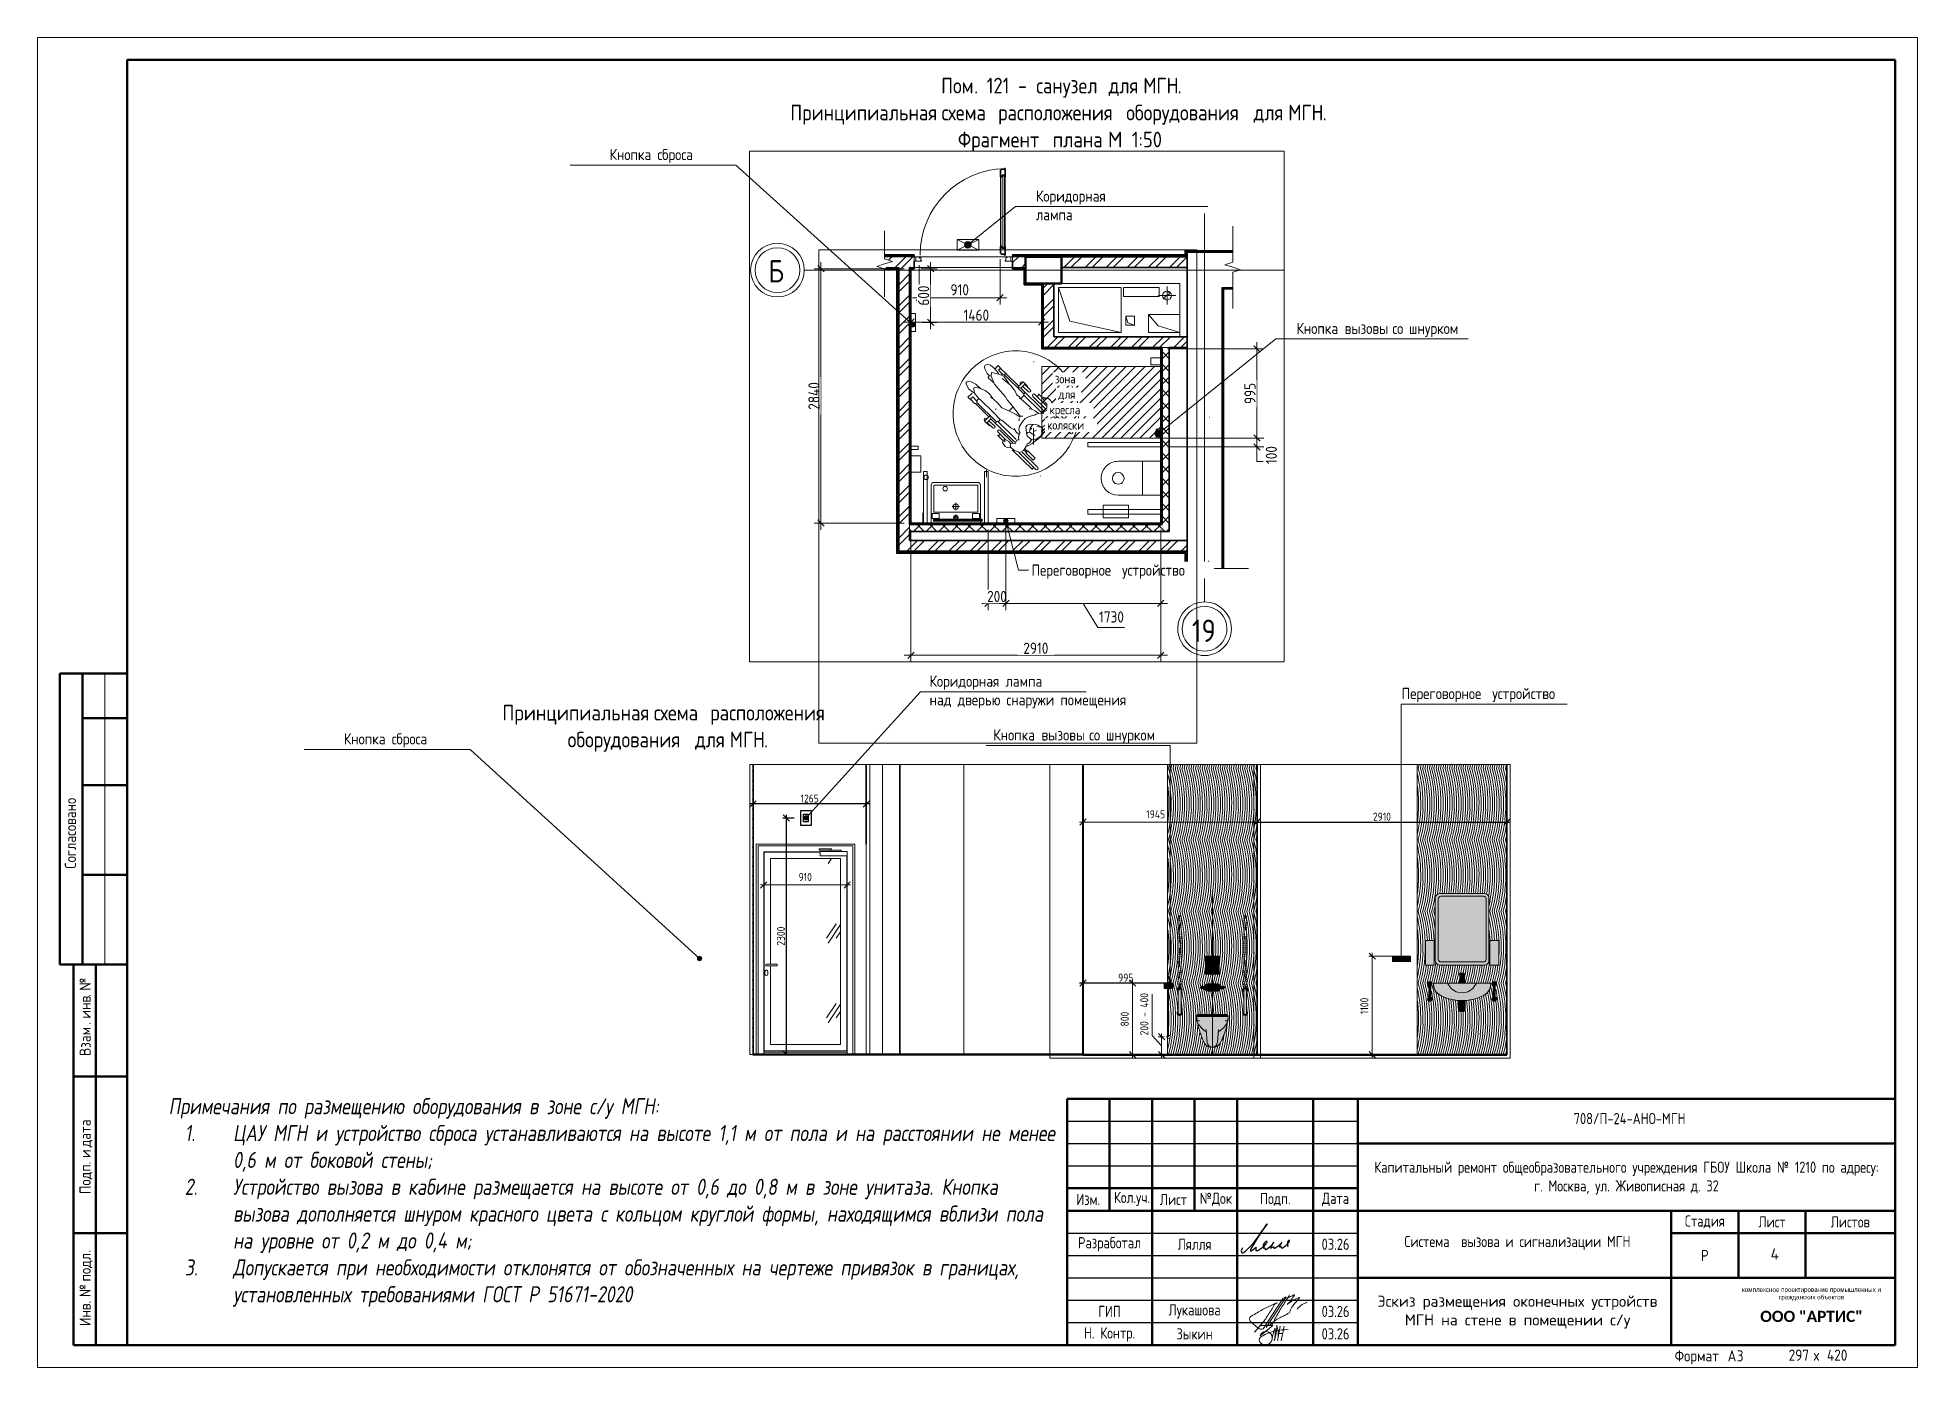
# Paper-space layout 'Схема' of a CAD drawing. Header units: millimetres. Extents: x -420 to 0, y 0 to 297.
# The model-space entities are those that its viewports show. They can reach past a viewport. Long polylines and large blocks are cut down to what shows.
import ezdxf
from ezdxf.enums import TextEntityAlignment as Align

# ---------------------------------------------------------------- set-up
doc = ezdxf.new("R2010")
doc.units = ezdxf.units.MM
for name, pattern in [('ADSK_Линия сетки', [25, 20, -2.5, 0, -2.5]), ('ADSK_Невидимые', [5, 3, -2]), ('ADSK_Осевая', [14, 10, -2, 0, -2]), ('ADSK_Сверху', [4.5, 3, -1.5]), ('IMPORT-HIDDEN _2_', [9.525, 6.35, -3.175])]:
    doc.linetypes.add(name, pattern=pattern)
for name, color, linetype in [('__НАДПИСИ', 7, 'Continuous'), ('TEXT1', 7, 'Continuous'), ('Основная', 7, 'Continuous'), ('стена', 20, 'Continuous')]:
    doc.layers.add(name, color=color, linetype=linetype)
for name, color, linetype, lineweight in [('__ФОРМАТ', 7, 'Continuous', 40), ('_Осевая линия_', 7, 'ADSK_Осевая', 20), ('_Сверху_', 7, 'ADSK_Сверху', 9), ('Двери', 7, 'Continuous', 9), ('Каркас_Импост', 7, 'Continuous', 9), ('Линии', 7, 'Continuous', 9), ('Монтажный зазор', 7, 'Continuous', 9), ('Несущие колонны', 7, 'Continuous', 20), ('Оси', 7, 'Continuous', 9), ('Основные надписи', 7, 'Continuous', 30), ('Остекление', 7, 'Continuous', 9), ('Панель', 7, 'Continuous', 35), ('Перекрытия', 7, 'Continuous', 20), ('Подписи', 7, 'Continuous', 13), ('Потолки', 7, 'Continuous', 9), ('Размеры', 7, 'Continuous', 9), ('Размеры-50', 7, 'Continuous', 9), ('Сантехнические приборы', 7, 'Continuous', 20), ('Стены', 7, 'Continuous', 20), ('Стены разрез', 7, 'Continuous', 35), ('Стены штриховка', 7, 'Continuous', 9), ('Текстовые примечания', 7, 'Continuous', 9), ('Типовые аннотации', 7, 'Continuous', 20), ('Тонкие линии', 7, 'Continuous', 20), ('Элементы узлов', 7, 'Continuous', 20)]:
    doc.layers.add(name, color=color, linetype=linetype, lineweight=lineweight)
for name, color, linetype, lineweight, true_color in [('АР_Сантехника', 7, 'Continuous', 20, 0x5267a5), ('Открывание', 7, 'Continuous', 9, 0xc0c0c0), ('ОФ_подписи', 5, 'Continuous', 13, 0x0000ff), ('человекчек мгн_dwg', 7, 'Continuous', 9, 0x767676)]:
    doc.layers.add(name, color=color, linetype=linetype, lineweight=lineweight, true_color=true_color)
doc.styles.add('GOST 2.304 type A', font='', dxfattribs={"height": 250})
doc.styles.add('GOST Common', font='', dxfattribs={"width": 0.9, "height": 90})
doc.styles.add('GOST Common_1', font='', dxfattribs={"width": 0.9, "height": 90})
doc.styles.add('GOST Common_2', font='', dxfattribs={"width": 0.9, "height": 250})
doc.styles.add('GOST Common_3', font='', dxfattribs={"width": 0.9, "height": 100})
doc.styles.add('GOST Common_4', font='', dxfattribs={"width": 0.9, "height": 125})
doc.styles.add('GOST Common_5', font='', dxfattribs={"width": 0.9, "height": 125})
doc.styles.add('GOST Common_6', font='', dxfattribs={"width": 0.9, "height": 2.5})
doc.styles.add('GOST Common_7', font='', dxfattribs={"width": 0.9, "height": 3.5})
doc.styles.add('GOST Common_8', font='', dxfattribs={"width": 0.9, "height": 2})
doc.styles.add('ICOCPEUR', font='isocpeur.ttf', dxfattribs={"height": 250})
doc.styles.add('ISOCPEUR', font='isocpeur.ttf', dxfattribs={"width": 0.9, "height": 350})
doc.styles.add('MtXpl_GOST_Common', font='')
doc.styles.add('RubezhCAD', font='', dxfattribs={"oblique": 10})
doc.styles.add('ГОСТ 2.304', font='')
doc.styles.get('GOST 2.304 type A').set_extended_font_data('GOST 2.304 type A')
doc.styles.get('GOST Common').set_extended_font_data('GOST type B')
doc.styles.get('GOST Common_1').set_extended_font_data('GOST type B')
doc.styles.get('GOST Common_2').set_extended_font_data('GOST type B')
doc.styles.get('GOST Common_3').set_extended_font_data('GOST type B')
doc.styles.get('GOST Common_4').set_extended_font_data('GOST type B')
doc.styles.get('GOST Common_5').set_extended_font_data('GOST type B')
doc.styles.get('GOST Common_6').set_extended_font_data('GOST type B')
doc.styles.get('GOST Common_7').set_extended_font_data('GOST type B')
doc.styles.get('GOST Common_8').set_extended_font_data('GOST type B')
doc.styles.get('MtXpl_GOST_Common').set_extended_font_data('GOST type B')
doc.styles.get('RubezhCAD').set_extended_font_data('GOST type A')
doc.styles.get('ГОСТ 2.304').set_extended_font_data('GOST 2.304 type A')
doc.dimstyles.new('ADSK_МГН_Развертки_синий', dxfattribs={"dimscale": 304.8, "dimtxt": 90.51435, "dimasz": 0.231955, "dimexe": 0.123031, "dimexo": 0.246063, "dimgap": 0.049213, "dimtad": 1, "dimdec": 0, "dimdsep": 46, "dimtxsty": 'GOST Common', "dimblk1": 'OBLIQUE', "dimblk2": 'OBLIQUE', "dimsah": 1, "dimcen": 0.09, "dimdle": 0.123031, "dimazin": 2, "dimtfac": 1, "dimtdec": 4, "dimtix": 1, "dimtmove": 0, "dimatfit": 3, "dimfxl": 1, "dimtvp": 1, "dimtolj": 1, "dimtzin": 0, "dimarcsym": 2})
doc.dimstyles.new('ADSK_МГН_Развертки_синий_1', dxfattribs={"dimscale": 304.8, "dimtxt": 90.51435, "dimasz": 0.231955, "dimexe": 0.123031, "dimexo": 0.246063, "dimgap": 0.049213, "dimtad": 1, "dimdec": 0, "dimdsep": 46, "dimtxsty": 'GOST Common_1', "dimblk1": 'OBLIQUE', "dimblk2": 'OBLIQUE', "dimsah": 1, "dimcen": 0.09, "dimdle": 0.123031, "dimazin": 2, "dimtfac": 1, "dimtdec": 4, "dimtix": 1, "dimtmove": 0, "dimatfit": 3, "dimfxl": 1, "dimtvp": 1, "dimtolj": 1, "dimtzin": 0, "dimarcsym": 2})
doc.dimstyles.new('ADSK_МГН_Развертки_синий_2', dxfattribs={"dimscale": 304.8, "dimtxt": 90.51435, "dimasz": 0.231955, "dimexe": 0.123031, "dimexo": 0.246063, "dimgap": 0.049213, "dimtad": 1, "dimdec": 0, "dimdsep": 46, "dimtxsty": 'GOST Common', "dimblk1": 'OBLIQUE', "dimblk2": 'OBLIQUE', "dimsah": 1, "dimcen": 0.09, "dimdle": 0.123031, "dimazin": 2, "dimtfac": 1, "dimtdec": 4, "dimtix": 1, "dimtmove": 1, "dimatfit": 3, "dimfxl": 1, "dimtvp": 1, "dimtolj": 1, "dimtzin": 0, "dimarcsym": 2})
doc.dimstyles.new('ADSK_Основной_2_5_мм_маска_синий', dxfattribs={"dimscale": 304.8, "dimtxt": 125.714375, "dimasz": 0.231955, "dimexe": 0.246063, "dimexo": 0.246063, "dimgap": 0.049213, "dimtad": 1, "dimdec": 0, "dimdsep": 46, "dimtxsty": 'GOST Common_4', "dimblk1": 'OBLIQUE', "dimblk2": 'OBLIQUE', "dimsah": 1, "dimcen": 0.09, "dimdle": 0.246063, "dimazin": 2, "dimtfac": 1, "dimtdec": 4, "dimtix": 1, "dimtmove": 1, "dimatfit": 3, "dimfxl": 1, "dimtvp": 1, "dimtfill": 1, "dimtolj": 1, "dimtzin": 0, "dimlwd": 20, "dimlwe": 20, "dimarcsym": 2})
doc.dimstyles.new('ADSK_Основной_2_5_мм_маска_синий_1', dxfattribs={"dimscale": 304.8, "dimtxt": 125.714375, "dimasz": 0.231955, "dimexe": 0.246063, "dimexo": 0.246063, "dimgap": 0.049213, "dimtad": 1, "dimdec": 0, "dimdsep": 46, "dimtxsty": 'GOST Common_4', "dimblk1": 'OBLIQUE', "dimblk2": 'OBLIQUE', "dimsah": 1, "dimcen": 0.09, "dimdle": 0.246063, "dimazin": 2, "dimtfac": 1, "dimtdec": 4, "dimtix": 1, "dimtmove": 0, "dimatfit": 3, "dimfxl": 1, "dimtvp": 1, "dimtfill": 1, "dimtolj": 1, "dimtzin": 0, "dimlwd": 20, "dimlwe": 20, "dimarcsym": 2})
doc.dimstyles.new('ADSK_Основной_2_5_мм_маска_синий_2', dxfattribs={"dimscale": 304.8, "dimtxt": 125.714375, "dimasz": 0.231955, "dimexe": 0.246063, "dimexo": 0.246063, "dimgap": 0.049213, "dimtad": 1, "dimdec": 0, "dimdsep": 46, "dimtxsty": 'GOST Common_5', "dimblk1": 'OBLIQUE', "dimblk2": 'OBLIQUE', "dimsah": 1, "dimcen": 0.09, "dimdle": 0.246063, "dimazin": 2, "dimtfac": 1, "dimtdec": 4, "dimtix": 1, "dimtmove": 0, "dimatfit": 3, "dimfxl": 1, "dimtvp": 1, "dimtfill": 1, "dimtolj": 1, "dimtzin": 0, "dimlwd": 20, "dimlwe": 20, "dimarcsym": 2})
pattern_1 = [(45, (-11150.75, 17052.32), (-117.8655, 117.8655), []), (45, (-11072.17, 17052.32), (-117.8655, 117.8655), [])]
pattern_2 = [(45, (-11150.75, 17052.32), (-70.71068, 70.71068), []), (135, (-11150.75, 17052.32), (-70.71068, -70.71068), [])]
pattern_3 = [(45, (-11150.75, 17052.315), (-53.033, 53.033), []), (135, (-11150.75, 17052.315), (-53.033, -53.033), [])]
pattern_4 = [(90, (-11150.75, 17052.32), (-300, 2e-14), [])]

psp = doc.layouts.new('Схема')

# ---------------------------------------------------------------- texts
at = {"layer": 'TEXT1', "char_height": 2.5, "width": 70, "attachment_point": 5, "style": 'ICOCPEUR'}
for s, insert in [('\\A1;{\\C0;4}', (-31.86, 25.32)), ('\\A1;{\\C0;Эскиз размещения оконечных устройств МГН на стене в помещении с/у}', (-89.35, 12.35))]:
    psp.add_mtext(s, dxfattribs=dict(at, insert=insert))
at = {"layer": 'Основная', "ltscale": 100, "insert": (-390.72, 60.14), "char_height": 3.6, "width": 198.4304, "attachment_point": 1, "style": 'RubezhCAD'}
psp.add_mtext('Примечания по размещению оборудования в зоне с/у МГН:\\P\\pi-10.8,l14.4,t14.4;1.^IЦАУ МГН и устройство сброса устанавливаются на высоте 1,1 м от пола и на расстоянии не менее 0,6 м от боковой стены;\\P2.^IУстройство вызова в кабине размещается на высоте от 0,6 до 0,8 м в зоне унитаза. Кнопка вызова дополняется шнуром красного цвета с кольцом круглой формы, находящимся вблизи пола на уровне от 0,2 м до 0,4 м;\\P3.^IДопускается при необходимости отклонятся от обозначенных на чертеже привязок в границах, установленных требованиями ГОСТ Р 51671-2020', dxfattribs=at)
at = {"layer": 'Основные надписи', "lineweight": 9, "char_height": 2.5, "attachment_point": 1, "rotation": 90, "style": 'GOST Common_6'}
for s, insert, width in [('Согласовано', (-413.91, 111.36), 21.5734), ('\\fGOST Common|b0|i0|c204|p34|;\\W.9;№', (-410.63, 84.15), 3.319), ('инв', (-410.63, 77.9), 5.8443), ('. ', (-410.63, 82.72), 1.7316), ('Взам', (-410.63, 69.56), 8.3696), ('. ', (-410.63, 76.47), 1.7316), ('дата', (-410.63, 49.14), 8.7304), ('\\fGOST Common|b0|i0|c204|p34|;\\W.9; ', (-410.63, 48.37), 0.938), ('\\fGOST Common|b0|i0|c204|p34|;\\W.9;и', (-410.63, 46.76), 1.9481), ('Подп', (-410.63, 38.72), 8.0089), ('. ', (-410.63, 45.33), 1.7316), ('подл', (-410.63, 19.19), 7.7924), ('\\fGOST Common|b0|i0|c204|p34|;\\W.9;.', (-410.63, 25.62), 0.7937), ('\\fGOST Common|b0|i0|c204|p34|;\\W.9;№', (-410.63, 15.68), 3.319), ('\\fGOST Common|b0|i0|c204|p34|;\\W.9; ', (-410.63, 18.42), 0.938), ('Инв', (-410.63, 9.25), 6.0608), ('. ', (-410.63, 14.25), 1.7316)]:
    psp.add_mtext(s, dxfattribs=dict(at, insert=insert, width=width))
at = {"layer": 'Основные надписи', "lineweight": 9, "char_height": 2.5, "attachment_point": 1, "style": 'GOST Common_6'}
for s, insert, width in [('\\fGOST Common|b0|i0|c204|p34|;\\W.9; ', (-101.5, 45.78), 0.938), ('\\fGOST Common|b0|i0|c204|p34|;\\W.9; ', (-90.49, 45.78), 0.938), ('\\fGOST Common|b0|i0|c204|p34|;\\W.9; ', (-56.26, 45.78), 0.938), ('\\fGOST Common|b0|i0|c204|p34|;\\W.9; ', (-38.99, 45.78), 0.938), ('\\fGOST Common|b0|i0|c204|p34|;\\W.9; ', (-31.25, 45.78), 0.938), ('\\fGOST Common|b0|i0|c204|p34|;\\W.9; ', (-21.61, 45.78), 0.938), ('\\fGOST Common|b0|i0|c204|p34|;\\W.9; ', (-47.15, 41.55), 0.938), ('\\fGOST Common|b0|i0|c204|p34|;\\W.9; ', (-84.95, 28.48), 0.938), ('\\fGOST Common|b0|i0|c204|p34|;\\W.9; ', (-92.92, 17.78), 0.938), ('\\fGOST Common|b0|i0|c204|p34|;\\W.9; ', (-83.99, 17.78), 0.938), ('\\fGOST Common|b0|i0|c204|p34|;\\W.9; ', (-104.77, 13.54), 0.938), ('\\fGOST Common|b0|i0|c204|p34|;\\W.9; ', (-83.16, 13.54), 0.938), ('\\fGOST Common|b0|i0|c204|p34|;\\W.9; ', (-72.38, 13.54), 0.938), ('\\fGOST Common|b0|i0|c204|p34|;\\W.9; ', (-66.79, 13.54), 0.938), ('Формат', (-54.24, 3.83), 13.4202), ('\\fGOST Common|b0|i0|c204|p34|;\\W.9; ', (-43.17, 3.83), 0.938), ('\\fGOST Common|b0|i0|c204|p34|;\\W.9;А', (-42.4, 3.83), 2.4532), ('\\fGOST Common|b0|i0|c204|p34|;\\W.9;3', (-40.37, 3.83), 1.9481), ('297 ', (-28.76, 3.99), 6.7823), ('\\fGOST Common|b0|i0|c204|p34|;\\W.9;х', (-23.16, 3.99), 1.9481), (' 420', (-21.56, 3.99), 6.9987)]:
    psp.add_mtext(s, dxfattribs=dict(at, insert=insert, width=width))
at = {"layer": 'Текстовые примечания', "style": 'MtXpl_GOST_Common'}
psp.add_text('М', height=3.5, dxfattribs=at).set_placement((-180.87, 272.49))
at = {"layer": 'Текстовые примечания', "attachment_point": 1}
for s, insert, char_height, width, style in [('\\fGOST Common|b0|i0|c204|p34|;\\W.9; ', (-313.57, 288.03), 3.5, 1.2987, 'GOST Common_7'), ('\\fGOST Common|b0|i0|c204|p34|;\\W.9; ', (-298.33, 288.03), 3.5, 1.2987, 'GOST Common_7'), ('\\fGOST Common|b0|i0|c204|p34|;\\W.9; ', (-290.59, 288.03), 3.5, 1.2987, 'GOST Common_7'), ('Пом', (-218.12, 288.03), 3.5, 8.9468, 'GOST Common_7'), ('. 121 - ', (-210.74, 288.03), 3.5, 15.1519, 'GOST Common_7'), ('санузел', (-196.88, 288.03), 3.5, 17.1721, 'GOST Common_7'), ('для', (-180.7, 288.03), 3.5, 8.081, 'GOST Common_7'), ('МГН', (-172.96, 288.03), 3.5, 9.3076, 'GOST Common_7'), ('\\fGOST Common|b0|i0|c204|p34|;\\W.9; ', (-349.17, 282.01), 3.5, 1.2987, 'GOST Common_7'), ('\\fGOST Common|b0|i0|c204|p34|;\\W.9; ', (-336.55, 282.01), 3.5, 1.2987, 'GOST Common_7'), ('\\fGOST Common|b0|i0|c204|p34|;\\W.9; ', (-307.92, 282.01), 3.5, 1.2987, 'GOST Common_7'), ('\\fGOST Common|b0|i0|c204|p34|;\\W.9; ', (-279.46, 282.01), 3.5, 1.2987, 'GOST Common_7'), ('\\fGOST Common|b0|i0|c204|p34|;\\W.9; ', (-271.72, 282.01), 3.5, 1.2987, 'GOST Common_7'), ('Принципиальная', (-251.83, 282.01), 3.5, 39.6835, 'GOST Common_7'), ('оборудования', (-176.76, 282.01), 3.5, 33.1899, 'GOST Common_7'), ('\\fGOST Common|b0|i0|c204|p34|;\\W.9;.', (-165.28, 288.03), 3.5, 1.1544, 'GOST Common_7'), ('МГН', (-140.57, 282.01), 3.5, 9.3076, 'GOST Common_7'), ('схема', (-218.02, 282.01), 3.5, 13.9975, 'GOST Common_7'), ('расположения', (-205.4, 282.01), 3.5, 33.4063, 'GOST Common_7'), ('для', (-148.3, 282.01), 3.5, 8.081, 'GOST Common_7'), ('. ', (-132.89, 282.01), 3.5, 1.8759, 'GOST Common_7'), ('\\fGOST Common|b0|i0|c204|p34|;\\W.9; ', (-324.35, 275.99), 3.5, 1.2987, 'GOST Common_7'), ('\\fGOST Common|b0|i0|c204|p34|;\\W.9; ', (-311.43, 275.99), 3.5, 1.2987, 'GOST Common_7'), ('Фрагмент', (-214.38, 275.99), 3.5, 24.3873, 'GOST Common_7'), ('\\fGOST Common|b0|i0|c204|p34|;\\W.9; ', (-203.03, 273.33), 2.5, 0.938, 'GOST Common_6'), ('плана', (-193.19, 275.99), 3.5, 14.3582, 'GOST Common_7'), ('\\fGOST Common|b0|i0|c204|p34|;\\W.9; ', (-189.4, 273.33), 2.5, 0.938, 'GOST Common_6'), (' 1:50', (-177.42, 275.99), 3.5, 9.8127, 'GOST Common_7'), ('\\fGOST Common|b0|i0|c204|p34|;\\W.9; ', (-168.62, 273.33), 2.5, 0.938, 'GOST Common_6'), ('\\fGOST Common|b0|i0|c204|p34|;\\W.9; ', (-156.12, 273.33), 2.5, 0.938, 'GOST Common_6'), ('\\fGOST Common|b0|i0|c204|p34|;\\W.9; ', (-210.41, 269.1), 2.5, 0.938, 'GOST Common_6'), ('\\fGOST Common|b0|i0|c204|p34|;\\W.9; ', (-46.42, 216.27), 2, 0.7215, 'GOST Common_8'), ('\\fGOST Common|b0|i0|c204|p34|;\\W.9; ', (-38.03, 216.27), 2, 0.7215, 'GOST Common_8'), ('\\fGOST Common|b0|i0|c204|p34|;\\W.9; ', (-35.11, 216.27), 2, 0.7215, 'GOST Common_8'), ('\\fGOST Common|b0|i0|c204|p34|;\\W.9; ', (-205.32, 190.03), 2, 0.7215, 'GOST Common_8'), ('\\fGOST Common|b0|i0|c204|p34|;\\W.9; ', (-183.53, 190.03), 2, 0.7215, 'GOST Common_8'), ('\\fGOST Common|b0|i0|c204|p34|;\\W.9; ', (-147.28, 190.03), 2, 0.7215, 'GOST Common_8'), ('\\fGOST Common|b0|i0|c204|p34|;\\W.9; ', (-139.9, 190.03), 2, 0.7215, 'GOST Common_8'), ('\\fGOST Common|b0|i0|c204|p34|;\\W.9; ', (-127.87, 190.03), 2, 0.7215, 'GOST Common_8'), ('\\fGOST Common|b0|i0|c204|p34|;\\W.9; ', (-172.94, 186.59), 2, 0.7215, 'GOST Common_8'), ('\\fGOST Common|b0|i0|c204|p34|;\\W.9; ', (-167.22, 186.59), 2, 0.7215, 'GOST Common_8'), ('\\fGOST Common|b0|i0|c204|p34|;\\W.9; ', (-162.88, 186.59), 2, 0.7215, 'GOST Common_8'), ('\\fGOST Common|b0|i0|c204|p34|;\\W.9; ', (-179.55, 183.15), 2, 0.7215, 'GOST Common_8'), ('\\fGOST Common|b0|i0|c204|p34|;\\W.9; ', (-173.83, 183.15), 2, 0.7215, 'GOST Common_8'), ('\\fGOST Common|b0|i0|c204|p34|;\\W.9; ', (-169.48, 183.15), 2, 0.7215, 'GOST Common_8'), ('\\fGOST Common|b0|i0|c204|p34|;\\W.9; ', (-155.55, 183.15), 2, 0.7215, 'GOST Common_8'), ('\\fGOST Common|b0|i0|c204|p34|;\\W.9; ', (-188.42, 179.71), 2, 0.7215, 'GOST Common_8'), ('\\fGOST Common|b0|i0|c204|p34|;\\W.9; ', (-177.28, 179.71), 2, 0.7215, 'GOST Common_8'), ('\\fGOST Common|b0|i0|c204|p34|;\\W.9; ', (-166.69, 179.71), 2, 0.7215, 'GOST Common_8'), ('\\fGOST Common|b0|i0|c204|p34|;\\W.9; ', (-164.84, 179.71), 2, 0.7215, 'GOST Common_8'), ('\\fGOST Common|b0|i0|c204|p34|;\\W.9; ', (-147.99, 179.71), 2, 0.7215, 'GOST Common_8'), ('\\fGOST Common|b0|i0|c204|p34|;\\W.9; ', (-188.24, 176.27), 2, 0.7215, 'GOST Common_8'), ('\\fGOST Common|b0|i0|c204|p34|;\\W.9; ', (-177.1, 176.27), 2, 0.7215, 'GOST Common_8'), ('\\fGOST Common|b0|i0|c204|p34|;\\W.9; ', (-175.26, 176.27), 2, 0.7215, 'GOST Common_8'), ('\\fGOST Common|b0|i0|c204|p34|;\\W.9; ', (-151.27, 176.27), 2, 0.7215, 'GOST Common_8'), ('\\fGOST Common|b0|i0|c204|p34|;\\W.9; ', (-81.24, 165.85), 2.5, 0.938, 'GOST Common_6'), ('\\fGOST Common|b0|i0|c204|p34|;\\W.9; ', (-65.82, 165.85), 2.5, 0.938, 'GOST Common_6'), ('\\fGOST Common|b0|i0|c204|p34|;\\W.9; ', (-39.15, 165.85), 2.5, 0.938, 'GOST Common_6'), ('\\fGOST Common|b0|i0|c204|p34|;\\W.9; ', (-34.69, 165.85), 2.5, 0.938, 'GOST Common_6'), ('\\fGOST Common|b0|i0|c204|p34|;\\W.9; ', (-27.24, 165.85), 2.5, 0.938, 'GOST Common_6'), ('\\fGOST Common|b0|i0|c204|p34|;\\W.9; ', (-18.43, 165.85), 2.5, 0.938, 'GOST Common_6'), ('\\fGOST Common|b0|i0|c204|p34|;\\W.9; ', (-16.05, 165.85), 2.5, 0.938, 'GOST Common_6'), ('\\fGOST Common|b0|i0|c204|p34|;\\W.9; ', (-11.83, 165.85), 2.5, 0.938, 'GOST Common_6'), ('\\fGOST Common|b0|i0|c204|p34|;\\W.9; ', (-81.89, 161.61), 2.5, 0.938, 'GOST Common_6'), ('\\fGOST Common|b0|i0|c204|p34|;\\W.9; ', (-66.77, 161.61), 2.5, 0.938, 'GOST Common_6'), ('\\fGOST Common|b0|i0|c204|p34|;\\W.9; ', (-52.37, 161.61), 2.5, 0.938, 'GOST Common_6'), ('\\fGOST Common|b0|i0|c204|p34|;\\W.9; ', (-70.4, 157.38), 2.5, 0.938, 'GOST Common_6'), ('\\fGOST Common|b0|i0|c204|p34|;\\W.9; ', (-52.13, 157.38), 2.5, 0.938, 'GOST Common_6'), ('\\fGOST Common|b0|i0|c204|p34|;\\W.9; ', (-10.58, 157.38), 2.5, 0.938, 'GOST Common_6'), ('\\fGOST Common|b0|i0|c204|p34|;\\W.9; ', (-81.18, 153.15), 2.5, 0.938, 'GOST Common_6'), ('\\fGOST Common|b0|i0|c204|p34|;\\W.9; ', (-75.58, 153.15), 2.5, 0.938, 'GOST Common_6'), ('\\fGOST Common|b0|i0|c204|p34|;\\W.9; ', (-59.63, 153.15), 2.5, 0.938, 'GOST Common_6'), ('\\fGOST Common|b0|i0|c204|p34|;\\W.9; ', (-334.88, 147.98), 3.5, 1.2987, 'GOST Common_7'), ('\\fGOST Common|b0|i0|c204|p34|;\\W.9; ', (-322.26, 147.98), 3.5, 1.2987, 'GOST Common_7'), ('Принципиальная', (-316.14, 147.98), 3.5, 39.6835, 'GOST Common_7'), ('\\fGOST Common|b0|i0|c204|p34|;\\W.9; ', (-293.62, 147.98), 3.5, 0.7215, 'GOST Common_7'), ('\\fGOST Common|b0|i0|c204|p34|;\\W.9; ', (-77.07, 148.91), 2.5, 0.938, 'GOST Common_6'), ('\\fGOST Common|b0|i0|c204|p34|;\\W.9; ', (-71.48, 148.91), 2.5, 0.938, 'GOST Common_6'), ('\\fGOST Common|b0|i0|c204|p34|;\\W.9; ', (-58.97, 148.91), 2.5, 0.938, 'GOST Common_6'), ('\\fGOST Common|b0|i0|c204|p34|;\\W.9; ', (-54.75, 148.91), 2.5, 0.938, 'GOST Common_6'), ('схема', (-282.33, 147.98), 3.5, 13.9975, 'GOST Common_7'), ('расположения', (-269.71, 147.98), 3.5, 33.4063, 'GOST Common_7'), ('\\fGOST Common|b0|i0|c204|p34|;\\W.9; ', (-83.62, 144.68), 2.5, 0.938, 'GOST Common_6'), ('\\fGOST Common|b0|i0|c204|p34|;\\W.9; ', (-71.59, 144.68), 2.5, 0.938, 'GOST Common_6'), ('\\fGOST Common|b0|i0|c204|p34|;\\W.9; ', (-55.4, 144.68), 2.5, 0.938, 'GOST Common_6'), ('\\fGOST Common|b0|i0|c204|p34|;\\W.9; ', (-13.37, 144.68), 2.5, 0.938, 'GOST Common_6'), ('\\fGOST Common|b0|i0|c204|p34|;\\W.9; ', (-325.65, 141.97), 3.5, 1.2987, 'GOST Common_7'), ('\\fGOST Common|b0|i0|c204|p34|;\\W.9; ', (-317.91, 141.97), 3.5, 1.2987, 'GOST Common_7'), ('оборудования', (-301.56, 141.97), 3.5, 33.1899, 'GOST Common_7'), ('для', (-273.1, 141.97), 3.5, 8.081, 'GOST Common_7'), ('МГН', (-265.36, 141.97), 3.5, 9.3076, 'GOST Common_7'), ('\\fGOST Common|b0|i0|c204|p34|;\\W.9;.', (-257.68, 141.97), 3.5, 1.1544, 'GOST Common_7'), ('\\fGOST Common|b0|i0|c204|p34|;\\W.9; ', (-74.51, 140.45), 2.5, 0.938, 'GOST Common_6'), ('\\fGOST Common|b0|i0|c204|p34|;\\W.9; ', (-42.37, 140.45), 2.5, 0.938, 'GOST Common_6'), ('\\fGOST Common|b0|i0|c204|p34|;\\W.9; ', (-31.59, 140.45), 2.5, 0.938, 'GOST Common_6'), ('\\fGOST Common|b0|i0|c204|p34|;\\W.9; ', (-14.5, 140.45), 2.5, 0.938, 'GOST Common_6'), ('\\fGOST Common|b0|i0|c204|p34|;\\W.9; ', (-75.46, 131.98), 2.5, 0.938, 'GOST Common_6'), ('\\fGOST Common|b0|i0|c204|p34|;\\W.9; ', (-58.14, 131.98), 2.5, 0.938, 'GOST Common_6'), ('\\fGOST Common|b0|i0|c204|p34|;\\W.9; ', (-55.76, 131.98), 2.5, 0.938, 'GOST Common_6'), ('\\fGOST Common|b0|i0|c204|p34|;\\W.9; ', (-45.1, 131.98), 2.5, 0.938, 'GOST Common_6'), ('\\fGOST Common|b0|i0|c204|p34|;\\W.9; ', (-22.96, 131.98), 2.5, 0.938, 'GOST Common_6'), ('\\fGOST Common|b0|i0|c204|p34|;\\W.9; ', (-9.56, 131.98), 2.5, 0.938, 'GOST Common_6'), ('\\fGOST Common|b0|i0|c204|p34|;\\W.9; ', (-73.02, 127.75), 2.5, 0.938, 'GOST Common_6'), ('\\fGOST Common|b0|i0|c204|p34|;\\W.9; ', (-53.91, 127.75), 2.5, 0.938, 'GOST Common_6'), ('\\fGOST Common|b0|i0|c204|p34|;\\W.9; ', (-49.45, 127.75), 2.5, 0.938, 'GOST Common_6'), ('\\fGOST Common|b0|i0|c204|p34|;\\W.9; ', (-37.72, 127.75), 2.5, 0.938, 'GOST Common_6'), ('\\fGOST Common|b0|i0|c204|p34|;\\W.9; ', (-30.64, 127.75), 2.5, 0.938, 'GOST Common_6'), ('\\fGOST Common|b0|i0|c204|p34|;\\W.9; ', (-81.89, 123.51), 2.5, 0.938, 'GOST Common_6'), ('\\fGOST Common|b0|i0|c204|p34|;\\W.9; ', (-71.12, 123.51), 2.5, 0.938, 'GOST Common_6'), ('\\fGOST Common|b0|i0|c204|p34|;\\W.9; ', (-52.43, 123.51), 2.5, 0.938, 'GOST Common_6'), ('\\fGOST Common|b0|i0|c204|p34|;\\W.9; ', (-41.29, 123.51), 2.5, 0.938, 'GOST Common_6'), ('\\fGOST Common|b0|i0|c204|p34|;\\W.9; ', (-27.66, 123.51), 2.5, 0.938, 'GOST Common_6'), ('\\fGOST Common|b0|i0|c204|p34|;\\W.9; ', (-17.9, 123.51), 2.5, 0.938, 'GOST Common_6'), ('\\fGOST Common|b0|i0|c204|p34|;\\W.9; ', (-15.75, 123.51), 2.5, 0.938, 'GOST Common_6'), ('\\fGOST Common|b0|i0|c204|p34|;\\W.9; ', (-61.89, 119.28), 2.5, 0.938, 'GOST Common_6'), ('\\fGOST Common|b0|i0|c204|p34|;\\W.9; ', (-51.59, 119.28), 2.5, 0.938, 'GOST Common_6'), ('\\fGOST Common|b0|i0|c204|p34|;\\W.9; ', (-44.15, 119.28), 2.5, 0.938, 'GOST Common_6'), ('\\fGOST Common|b0|i0|c204|p34|;\\W.9; ', (-39.92, 119.28), 2.5, 0.938, 'GOST Common_6'), ('\\fGOST Common|b0|i0|c204|p34|;\\W.9; ', (-29.51, 119.28), 2.5, 0.938, 'GOST Common_6'), ('\\fGOST Common|b0|i0|c204|p34|;\\W.9; ', (-80.05, 115.05), 2.5, 0.938, 'GOST Common_6'), ('\\fGOST Common|b0|i0|c204|p34|;\\W.9; ', (-66.06, 115.05), 2.5, 0.938, 'GOST Common_6'), ('\\fGOST Common|b0|i0|c204|p34|;\\W.9; ', (-60.46, 115.05), 2.5, 0.938, 'GOST Common_6'), ('\\fGOST Common|b0|i0|c204|p34|;\\W.9; ', (-48.2, 115.05), 2.5, 0.938, 'GOST Common_6'), ('\\fGOST Common|b0|i0|c204|p34|;\\W.9; ', (-35.46, 115.05), 2.5, 0.938, 'GOST Common_6'), ('\\fGOST Common|b0|i0|c204|p34|;\\W.9; ', (-18.91, 115.05), 2.5, 0.938, 'GOST Common_6'), ('\\fGOST Common|b0|i0|c204|p34|;\\W.9; ', (-11.23, 115.05), 2.5, 0.938, 'GOST Common_6'), ('\\fGOST Common|b0|i0|c204|p34|;\\W.9; ', (-79.16, 110.81), 2.5, 0.938, 'GOST Common_6'), ('\\fGOST Common|b0|i0|c204|p34|;\\W.9; ', (-77.01, 110.81), 2.5, 0.938, 'GOST Common_6'), ('\\fGOST Common|b0|i0|c204|p34|;\\W.9; ', (-59.45, 110.81), 2.5, 0.938, 'GOST Common_6'), ('\\fGOST Common|b0|i0|c204|p34|;\\W.9; ', (-45.1, 110.81), 2.5, 0.938, 'GOST Common_6'), ('\\fGOST Common|b0|i0|c204|p34|;\\W.9; ', (-33.08, 110.81), 2.5, 0.938, 'GOST Common_6'), ('\\fGOST Common|b0|i0|c204|p34|;\\W.9; ', (-78.2, 106.58), 2.5, 0.938, 'GOST Common_6'), ('\\fGOST Common|b0|i0|c204|p34|;\\W.9; ', (-57.66, 106.58), 2.5, 0.938, 'GOST Common_6'), ('\\fGOST Common|b0|i0|c204|p34|;\\W.9; ', (-53.44, 106.58), 2.5, 0.938, 'GOST Common_6'), ('\\fGOST Common|b0|i0|c204|p34|;\\W.9; ', (-33.02, 106.58), 2.5, 0.938, 'GOST Common_6'), ('\\fGOST Common|b0|i0|c204|p34|;\\W.9; ', (-28.55, 106.58), 2.5, 0.938, 'GOST Common_6'), ('\\fGOST Common|b0|i0|c204|p34|;\\W.9; ', (-75.35, 102.35), 2.5, 0.938, 'GOST Common_6'), ('\\fGOST Common|b0|i0|c204|p34|;\\W.9; ', (-52.96, 102.35), 2.5, 0.938, 'GOST Common_6'), ('\\fGOST Common|b0|i0|c204|p34|;\\W.9; ', (-48.73, 102.35), 2.5, 0.938, 'GOST Common_6'), ('\\fGOST Common|b0|i0|c204|p34|;\\W.9; ', (-28.55, 102.35), 2.5, 0.938, 'GOST Common_6'), ('\\fGOST Common|b0|i0|c204|p34|;\\W.9; ', (-24.09, 102.35), 2.5, 0.938, 'GOST Common_6'), ('\\fGOST Common|b0|i0|c204|p34|;\\W.9; ', (-10.75, 102.35), 2.5, 0.938, 'GOST Common_6'), ('\\fGOST Common|b0|i0|c204|p34|;\\W.9; ', (-79.16, 98.11), 2.5, 0.938, 'GOST Common_6'), ('\\fGOST Common|b0|i0|c204|p34|;\\W.9; ', (-71.71, 98.11), 2.5, 0.938, 'GOST Common_6'), ('\\fGOST Common|b0|i0|c204|p34|;\\W.9; ', (-72.61, 93.88), 2.5, 0.938, 'GOST Common_6'), ('\\fGOST Common|b0|i0|c204|p34|;\\W.9; ', (-60.11, 93.88), 2.5, 0.938, 'GOST Common_6'), ('\\fGOST Common|b0|i0|c204|p34|;\\W.9; ', (-52.19, 93.88), 2.5, 0.938, 'GOST Common_6'), ('\\fGOST Common|b0|i0|c204|p34|;\\W.9; ', (-49.81, 93.88), 2.5, 0.938, 'GOST Common_6'), ('\\fGOST Common|b0|i0|c204|p34|;\\W.9; ', (-34.98, 93.88), 2.5, 0.938, 'GOST Common_6'), ('\\fGOST Common|b0|i0|c204|p34|;\\W.9; ', (-19.03, 93.88), 2.5, 0.938, 'GOST Common_6'), ('\\fGOST Common|b0|i0|c204|p34|;\\W.9; ', (-72.25, 89.65), 2.5, 0.938, 'GOST Common_6'), ('\\fGOST Common|b0|i0|c204|p34|;\\W.9; ', (-68.02, 89.65), 2.5, 0.938, 'GOST Common_6'), ('\\fGOST Common|b0|i0|c204|p34|;\\W.9; ', (-47.19, 89.65), 2.5, 0.938, 'GOST Common_6'), ('\\fGOST Common|b0|i0|c204|p34|;\\W.9; ', (-42.72, 89.65), 2.5, 0.938, 'GOST Common_6'), ('\\fGOST Common|b0|i0|c204|p34|;\\W.9; ', (-29.39, 89.65), 2.5, 0.938, 'GOST Common_6'), ('\\fGOST Common|b0|i0|c204|p34|;\\W.9; ', (-22.06, 89.65), 2.5, 0.938, 'GOST Common_6'), ('\\fGOST Common|b0|i0|c204|p34|;\\W.9; ', (-65.94, 85.41), 2.5, 0.938, 'GOST Common_6'), ('\\fGOST Common|b0|i0|c204|p34|;\\W.9; ', (-47.96, 85.41), 2.5, 0.938, 'GOST Common_6'), ('\\fGOST Common|b0|i0|c204|p34|;\\W.9; ', (-84.1, 81.18), 2.5, 0.938, 'GOST Common_6'), ('\\fGOST Common|b0|i0|c204|p34|;\\W.9; ', (-72.07, 81.18), 2.5, 0.938, 'GOST Common_6'), ('\\fGOST Common|b0|i0|c204|p34|;\\W.9; ', (-49.69, 81.18), 2.5, 0.938, 'GOST Common_6'), ('\\fGOST Common|b0|i0|c204|p34|;\\W.9; ', (-45.46, 81.18), 2.5, 0.938, 'GOST Common_6'), ('\\fGOST Common|b0|i0|c204|p34|;\\W.9; ', (-25.28, 81.18), 2.5, 0.938, 'GOST Common_6'), ('\\fGOST Common|b0|i0|c204|p34|;\\W.9; ', (-20.81, 81.18), 2.5, 0.938, 'GOST Common_6'), ('\\fGOST Common|b0|i0|c204|p34|;\\W.9; ', (-82.01, 76.95), 2.5, 0.938, 'GOST Common_6'), ('\\fGOST Common|b0|i0|c204|p34|;\\W.9; ', (-61.83, 76.95), 2.5, 0.938, 'GOST Common_6'), ('\\fGOST Common|b0|i0|c204|p34|;\\W.9; ', (-58.08, 76.95), 2.5, 0.938, 'GOST Common_6'), ('\\fGOST Common|b0|i0|c204|p34|;\\W.9; ', (-21.17, 76.95), 2.5, 0.938, 'GOST Common_6'), ('\\fGOST Common|b0|i0|c204|p34|;\\W.9; ', (-15.58, 76.95), 2.5, 0.938, 'GOST Common_6')]:
    psp.add_mtext(s, dxfattribs=dict(at, insert=insert, char_height=char_height, width=width, style=style))
at = {"layer": 'Типовые аннотации', "lineweight": 9, "char_height": 2.5, "attachment_point": 1, "style": 'GOST Common_6'}
for s, insert, width in [('Кнопка сброса', (-292.21, 272.13), 23.5937), ('Коридорная лампа', (-196.94, 262.86), 12.1215), ('Кнопка', (-138.74, 233.3), 12.1215), ('вызовы', (-127.97, 233.3), 11.9772), ('со', (-117.31, 233.3), 3.6076), ('шнурком', (-113.56, 233.3), 14.3582), ('Коридорная лампа\\Pнад дверью снаружи помещения', (-220.71, 154.52), 51.7166), ('\\fGOST Common|b0|i0|c204|p34|;\\W.9; ', (-147.24, 151.76), 0.938), ('Переговорное', (-115.23, 151.76), 23.5937), ('устройство', (-94.99, 151.76), 19.9139), ('\\fGOST Common|b0|i0|c204|p34|;\\W.9; ', (-247.96, 148.46), 0.938), ('\\fGOST Common|b0|i0|c204|p34|;\\W.9; ', (-237.3, 148.46), 0.938), ('\\fGOST Common|b0|i0|c204|p34|;\\W.9; ', (-233.55, 148.46), 0.938), ('\\fGOST Common|b0|i0|c204|p34|;\\W.9; ', (-190.06, 148.46), 0.938), ('\\fGOST Common|b0|i0|c204|p34|;\\W.9; ', (-158.45, 147.37), 0.938), ('\\fGOST Common|b0|i0|c204|p34|;\\W.9; ', (-146.43, 147.37), 0.938), ('Кнопка сброса', (-351.58, 141.63), 23.5937), ('\\fGOST Common|b0|i0|c204|p34|;\\W.9; ', (-255.62, 141.76), 0.938), ('\\fGOST Common|b0|i0|c204|p34|;\\W.9; ', (-250.02, 141.76), 0.938), ('Кнопка', (-206.48, 142.51), 12.1215), ('вызовы', (-195.7, 142.51), 11.9772), ('\\fGOST Common|b0|i0|c204|p34|;\\W.9; ', (-195.32, 141.76), 0.938), ('\\fGOST Common|b0|i0|c204|p34|;\\W.9; ', (-189.72, 141.76), 0.938), ('со', (-185.05, 142.51), 3.6076), ('шнурком', (-181.3, 142.51), 14.3582), ('\\fGOST Common|b0|i0|c204|p34|;\\W.9; ', (-127.5, 131.05), 0.938), ('\\fGOST Common|b0|i0|c204|p34|;\\W.9; ', (-119.76, 131.05), 0.938), ('\\fGOST Common|b0|i0|c204|p34|;\\W.9; ', (-388.2, 97.3), 0.938), ('\\fGOST Common|b0|i0|c204|p34|;\\W.9; ', (-382.61, 97.3), 0.938), ('\\fGOST Common|b0|i0|c204|p34|;\\W.9; ', (-383.59, 68.82), 0.938), ('\\fGOST Common|b0|i0|c204|p34|;\\W.9; ', (-230.85, 67.61), 0.938), ('\\fGOST Common|b0|i0|c204|p34|;\\W.9; ', (-128.63, 68.82), 0.938), ('\\fGOST Common|b0|i0|c204|p34|;\\W.9; ', (-228.88, 63.22), 0.938), ('\\fGOST Common|b0|i0|c204|p34|;\\W.9; ', (-234.85, 58.73), 0.938)]:
    psp.add_mtext(s, dxfattribs=dict(at, insert=insert, width=width))

msp = doc.modelspace()

# ---------------------------------------------------------------- texts
at = {"layer": 'Оси', "char_height": 250, "attachment_point": 1, "style": 'GOST Common_2'}
for s, insert, width in [('\\fGOST Common|b0|i0|c204|p34|;\\W.9;Б', (1240.29, 3124.86), 220.0632), ('19', (5972.16, -889.51), 335.5062)]:
    msp.add_mtext(s, dxfattribs=dict(at, insert=insert, width=width))

# ---------------------------------------------------------------- blocks, each defined once
blk = doc.blocks.new('ADSK_Аннотация_Текст_сВыноской - Текст с выноской точка-3737528-Принципиальная схема расположения оборудования универсальной кабины для МГН _ст Р_')
at = {"layer": 'Типовые аннотации'}
blk.add_line((-1.5, 0), (1.5, 0), dxfattribs=at)
blk = doc.blocks.new('ADSK_Аннотация_Текст_сВыноской - Текст с выноской точка 1 мм-4740983-Принципиальная схема расположения оборудования универсальной кабины для МГН _ст Р_')
at = {"layer": 'Типовые аннотации'}
blk.add_line((-20, 0), (20, 0), dxfattribs=at)
blk = doc.blocks.new('ADSK_Аннотация_Текст_сВыноской - Текст с выноской точка 1 мм-4741740-Принципиальная схема расположения оборудования универсальной кабины для МГН _ст Р_')
at = {"layer": 'Типовые аннотации'}
blk.add_line((-18.5, 0), (18.5, 0), dxfattribs=at)
blk = doc.blocks.new('П_Зыкин')
at = {"layer": 'ОФ_подписи', "color": 5, "ltscale": 100, "transparency": 33554687}
for p, q in [((142, 249), (62, -174)), ((102, 37), (218, 37)), ((258, 249), (178, -174))]:
    blk.add_line(p, q, dxfattribs=at)
blk.add_lwpolyline([(-462, 273), (-74, 273), (-446, -30)], dxfattribs=at)
for centre, radius, start, end in [((-271, -94), 186, 314.2393, 159.9348), ((345, -1372), 1523, 88.8758, 117.8788), ((1109, -252), 1204, 158.7593, 174.231), ((-1024, 224), 1068, 337.8144, 2.8859), ((-849, 72), 852, 342.8308, 7.4815), ((-9, 182), 4.48, 8.9691, 155.6551), ((-643, 22), 732, 344.4555, 20.462), ((-318, -169), 151, 108.7568, 173.4251), ((-287, -115), 185, 191.5358, 322.3512)]:
    blk.add_arc(centre, radius, start, end, dxfattribs=at)
blk = doc.blocks.new('П_Лукашова')
at = {"layer": 'ОФ_подписи', "color": 5}
for p, q in [((221, 339), (-221, -339)), ((286, 371), (-156, -307)), ((283, 370), (218, 338))]:
    blk.add_line(p, q, dxfattribs=at)
for points in [[(221, 301), (344, 360), (434, 401), (475, 416), (464, 395), (420, 336), (342, 232), (310, 203), (337, 221), (420, 283), (490, 322), (558, 352), (576, 358), (491, 240), (403, 113), (374, 49), (360, 20)], [(-221, -339), (-276, -344), (-368, -289), (-446, -221), (-505, -166), (-522, -116), (-412, -16), (-295, 56), (-173, 120), (-49, 179), (33, 216), (87, 237), (52, 221), (11, 167), (-59, 51), (-126, -52), (-177, -132), (-256, -231), (-409, -409)], [(360, 20), (294, -18), (203, -65), (91, -124), (-73, -248)], [(366, 415), (236, 213), (85, -37), (-50, -300)], [(530, 102), (646, 199), (748, 254)]]:
    blk.add_spline(points, degree=3, dxfattribs=at)
blk = doc.blocks.new('штамп')
at = {"layer": '__ФОРМАТ', "linetype": 'Continuous', "lineweight": 50}
for p, q in [((531929, 45357), (531929, 50857)), ((531929, 50857), (550429, 50857)), ((532879, 48357), (532879, 50857)), ((533829, 45357), (533829, 50857)), ((534779, 48357), (534779, 50857)), ((535729, 45357), (535729, 50857)), ((537429, 45357), (537429, 50857)), ((538429, 45357), (538429, 50857)), ((550429, 45357), (550429, 50857)), ((538429, 49857), (550429, 49857)), ((531929, 48857), (538429, 48857)), ((531929, 48357), (550429, 48357)), ((545429, 45357), (545429, 48357)), ((546929, 46857), (546929, 48357)), ((548429, 46857), (548429, 48357)), ((545429, 47857), (550429, 47857)), ((538429, 46857), (550429, 46857)), ((531929, 45357), (550429, 45357))]:
    blk.add_line(p, q, dxfattribs=at)
at = {"layer": '__ФОРМАТ', "linetype": 'Continuous', "lineweight": -2}
for p, q in [((531929, 50357), (538429, 50357)), ((531929, 49857), (538429, 49857)), ((531929, 49357), (538429, 49357)), ((531929, 48857), (538429, 48857)), ((531929, 47857), (538429, 47857)), ((531929, 47357), (538429, 47357)), ((531929, 46857), (538429, 46857)), ((538429, 46857), (550429, 46857)), ((531929, 46357), (538429, 46357)), ((531929, 45857), (538429, 45857))]:
    blk.add_line(p, q, dxfattribs=at)
at = {"layer": 'Подписи', "color": 5, "lineweight": 25}
blk.add_lwpolyline([(535847, 47525), (535833, 47500), (535823, 47461), (535824, 47440), (535829, 47423), (535840, 47414), (535857, 47413), (535876, 47421), (535897, 47435), (535917, 47454), (536005, 47539), (536088, 47624), (536142, 47690), (536203, 47776), (536266, 47874), (536323, 47953), (536362, 48009), (536395, 48059), (536405, 48060), (536397, 48045), (536295, 47925), (536205, 47790), (536095, 47603), (536059, 47544), (536038, 47506), (536029, 47485), (536027, 47473), (536027, 47462), (536031, 47457), (536037, 47454), (536045, 47456), (536057, 47466), (536072, 47479), (536107, 47506), (536133, 47525), (536147, 47532), (536152, 47532), (536153, 47529), (536150, 47520), (536147, 47504), (536146, 47491), (536148, 47479), (536150, 47471), (536157, 47465), (536166, 47462), (536178, 47464), (536189, 47469), (536215, 47480), (536240, 47498), (536281, 47529), (536306, 47550), (536324, 47567), (536342, 47582), (536372, 47609), (536388, 47629), (536397, 47646), (536399, 47657), (536398, 47666), (536393, 47671), (536383, 47671), (536372, 47667), (536356, 47653), (536336, 47632), (536323, 47612), (536313, 47599), (536309, 47587), (536310, 47579), (536315, 47575), (536326, 47579), (536335, 47585), (536344, 47592), (536348, 47595), (536352, 47596), (536354, 47595), (536355, 47592), (536349, 47583), (536342, 47575), (536334, 47561), (536326, 47547), (536322, 47538), (536320, 47531), (536321, 47523), (536325, 47519), (536328, 47519), (536333, 47524), (536338, 47527), (536344, 47526), (536346, 47520), (536351, 47508), (536355, 47498), (536359, 47493), (536366, 47491), (536375, 47491), (536385, 47497), (536412, 47513), (536436, 47532), (536466, 47559), (536491, 47583), (536517, 47607), (536529, 47621), (536545, 47642), (536547, 47643), (536546, 47644), (536543, 47644), (536541, 47642), (536538, 47637), (536499, 47577), (536491, 47558), (536482, 47544), (536480, 47535), (536479, 47529), (536481, 47524), (536483, 47522), (536489, 47523), (536494, 47526), (536502, 47532), (536512, 47539), (536522, 47544), (536530, 47548), (536541, 47549), (536547, 47546), (536550, 47541), (536551, 47531), (536552, 47525), (536553, 47521), (536558, 47517), (536562, 47515), (536568, 47515), (536575, 47517), (536583, 47523), (536596, 47533), (536617, 47547), (536636, 47561), (536659, 47583), (536688, 47609), (536702, 47620), (536713, 47630), (536721, 47636), (536727, 47641), (536727, 47643), (536726, 47644), (536723, 47643), (536720, 47638), (536715, 47629), (536693, 47594), (536681, 47575), (536676, 47566), (536674, 47557), (536677, 47551), (536679, 47547), (536684, 47546), (536689, 47549), (536695, 47552), (536700, 47554), (536709, 47554), (536716, 47551), (536717, 47545), (536719, 47535), (536721, 47527), (536725, 47524), (536731, 47520), (536741, 47523), (536747, 47528), (536757, 47534), (536779, 47550), (536809, 47572), (536842, 47600), (536865, 47623), (536880, 47642), (536895, 47664), (536899, 47675), (536901, 47684), (536898, 47689), (536891, 47693), (536881, 47689), (536873, 47682), (536862, 47668), (536856, 47654), (536855, 47638), (536856, 47622), (536856, 47598), (536858, 47583), (536860, 47572), (536864, 47560), (536871, 47551)], dxfattribs=at)
at = {"layer": 'ОФ_подписи'}
for name, p, xscale, yscale, zscale in [('П_Лукашова', (536533, 46057), 1.010226427429054, 1.010226427429054, 1.010226427429054), ('П_Зыкин', (536581, 45585), 0.7621923841183493, 0.7621923841183493, 0.7621923841183493)]:
    blk.add_blockref(name, p, dxfattribs=dict(at, xscale=xscale, yscale=yscale, zscale=zscale))
at = {"transparency": 33554687, "attachment_point": 5, "style": 'ГОСТ 2.304'}
for s, insert, char_height, width in [('{\\fArial|b0|i0|c204|p34;комплексное проектирование промышленных и гражданских объектов}', (548563, 46495), 100, 3372.21), ('{\\fCorbel Light|b1|i0|c204|p34;ООО "АРТИС"}', (548563, 45995), 250, 4171.2)]:
    blk.add_mtext(s, dxfattribs=dict(at, insert=insert, char_height=char_height, width=width))
at = {"layer": '__НАДПИСИ', "lineweight": 9, "ltscale": 2, "style": 'ISOCPEUR', "flags": 1}
blk.add_attdef('NOTATION', (548864, 51134), '', height=250, dxfattribs=at)
at = {"layer": '__НАДПИСИ', "lineweight": 9, "ltscale": 2, "style": 'RubezhCAD', "oblique": 10}
blk.add_attdef('SHEET', text='', height=250, dxfattribs=at).set_placement((547679, 47357), align=Align.MIDDLE_CENTER)
at = {"layer": '__ФОРМАТ', "color": 7, "linetype": 'Continuous', "lineweight": 20, "char_height": 250, "attachment_point": 5, "style": 'GOST 2.304 type A'}
for s, insert, width in [('Капитальный ремонт общеобразовательного учреждения ГБОУ Школа № 1210 по адресу:      \\Pг. Москва, ул. Живописная д. 32', (544429, 49085), 12000), (' Система  вызова и сигнализации МГН \\P ', (541929, 47427), 7000)]:
    blk.add_mtext(s, dxfattribs=dict(at, insert=insert, width=width))
at = {"layer": '__ФОРМАТ', "color": 7, "linetype": 'Continuous', "lineweight": 20, "char_height": 250, "attachment_point": 5, "line_spacing_factor": 1.2, "style": 'GOST 2.304 type A'}
for s, insert, width in [('\\pi-7.5,l7.5,t7.5;{\\C256;Изм.}', (532404, 48607), 950), ('\\pi-7.5,l7.5,t7.5;{\\C256;Кол.уч.}', (533381, 48620), 950), ('\\pi-7.5,l7.5,t7.5;{\\C256;Лист}', (534304, 48607), 950), ('\\pi-7.5,l7.5,t7.5;{\\C256;№Док}', (535254, 48607), 950), ('\\pi-7.5,l7.5,t7.5;{\\C256;Подп.}', (536584, 48607), 1710.72), ('\\pi-7.5,l7.5,t7.5;{\\C256;Дата}', (537929, 48607), 1000), ('\\pi-7.5,l7.5,t7.5;{\\C256;Стадия}', (546179, 48107), 1500), ('\\pi-7.5,l7.5,t7.5;{\\C256;Лист}', (547679, 48107), 1500), ('\\pi-7.5,l7.5,t7.5;{\\C256;Листов}', (549429, 48107), 2000), ('\\pi-7.5,l7.5,t7.5;{\\C256;Разработал}', (532879, 47607), 1900), ('{\\C256;Лялля}', (534779, 47607), 1900), ('{\\C256;03.26}', (537929, 47607), 1000), ('\\pi-750,l750,t750;{\\C256;Р}', (546179, 47357), 1500), ('\\pi-7.5,l7.5,t7.5;{\\C256;ГИП}', (532879, 46107), 1900), ('{\\C256;Лукашова}', (534779, 46107), 1900), ('{\\C256;03.26}', (537929, 46107), 1000), ('{\\C256;Н. Контр. }', (532879, 45592), 1900), ('\\pi-750,l750,t750;{\\C256;Зыкин}', (534779, 45607), 1900), ('{\\C256;03.26}', (537929, 45607), 1000)]:
    blk.add_mtext(s, dxfattribs=dict(at, insert=insert, width=width))
at = {"layer": 'стена', "color": 18, "true_color": 0x000000, "insert": (543249, 50539), "char_height": 250, "width": 3851.47, "attachment_point": 1, "style": 'GOST 2.304 type A'}
blk.add_mtext('708/П-24-АНО-МГН', dxfattribs=at)
blk = doc.blocks.new('Дверь_Alumark_однопольная_S50 - Дв-8л_Ш_1100х2350 Л-3006870-Разв 2 копия 1')
at = {"layer": 'Двери'}
h = blk.add_hatch(dxfattribs=at)
h.set_pattern_fill('FP_3', color=256, style=0, pattern_type=2)
h.set_pattern_definition([(236.31, (533.4, 622.3), (-888.998, -1778.001), [320.533, -2884.8]), (236.31, (551.18, 568.96), (-888.998, -1778.001), [192.32, -3013.015]), (236.31, (444.5, 568.96), (-888.998, -1778.001), [192.32, -3013.015])])
h.paths.add_polyline_path([(14179.02, 113), (14959.02, 113), (14959.02, 2190), (14179.02, 2190), (14179.02, 1010), (14253.02, 1010), (14253.02, 990), (14179.02, 990), (14179.02, 809.21)])
at = {"layer": 'Каркас_Импост'}
for p, q in [((14039.02, 2330), (14039.02, 0)), ((15099.02, 2330), (14039.02, 2330)), ((15099.02, 0), (15099.02, 2330)), ((14103.02, 2266), (14103.02, 0)), ((14103.02, 2266), (14735.02, 2266)), ((14108.02, 2261), (14108.02, 42)), ((14735.02, 2261), (14108.02, 2261)), ((15030.02, 42), (15030.02, 2220)), ((15035.02, 2220), (15035.02, 0)), ((14179.02, 2190), (14959.02, 2190)), ((14179.02, 2190), (14179.02, 1010)), ((14959.02, 2190), (14959.02, 113)), ((14179.02, 990), (14179.02, 113)), ((14959.02, 113), (14179.02, 113)), ((14108.02, 42), (15030.02, 42)), ((14103.02, 28), (15035.02, 28)), ((14103.02, 28), (15035.02, 28))]:
    blk.add_line(p, q, dxfattribs=at)
at = {"layer": 'Монтажный зазор'}
for p, q in [((14039.02, 0), (14039.02, 2330)), ((14039.02, 2330), (15099.02, 2330)), ((15099.02, 2330), (15099.02, 0))]:
    blk.add_line(p, q, dxfattribs=at)
blk = doc.blocks.new('Alumark_фурнитура однопольной двери S50 - Alumark_фурнитура однопольной двери S50-3612129-Разв 2 копия 1')
at = {"layer": 'Двери'}
for p, q in [((14724.02, 2300), (14842.86, 2300)), ((14724.02, 2300), (14724.02, 2285)), ((14861.52, 2300), (14842.86, 2300)), ((14861.52, 2285), (14861.52, 2300)), ((14842.86, 2285), (14724.02, 2285)), ((14841.52, 2285), (14841.52, 2270)), ((14842.86, 2285), (14860.18, 2285)), ((14860.18, 2285), (14842.86, 2285)), ((14860.18, 2285), (14966.32, 2285)), ((14967.66, 2285), (14966.32, 2285)), ((14967.66, 2270), (14967.66, 2285)), ((14735.02, 2270), (14735.02, 2220)), ((14841.52, 2270), (14735.02, 2270)), ((14841.52, 2270), (14860.18, 2270)), ((14953.04, 2270), (14860.18, 2270)), ((15035.02, 2270), (14953.04, 2270)), ((15035.02, 2220), (15035.02, 2270)), ((14735.02, 2220), (15035.02, 2220)), ((14253.02, 1010), (14133.02, 1010)), ((14253.02, 990), (14253.02, 1010)), ((14133.02, 990), (14253.02, 990)), ((14117.02, 930), (14117.02, 900)), ((14149.02, 900), (14149.02, 930))]:
    blk.add_line(p, q, dxfattribs=at)
for centre, radius, start, end in [((14133.02, 1000), 10, 90, 180), ((14133.02, 1000), 10, 180, 270), ((14133.02, 930), 16, 0, 180), ((14133.02, 900), 16, 180, 360)]:
    blk.add_arc(centre, radius, start, end, dxfattribs=at)
blk = doc.blocks.new('ADSK_КолоннаЖБ_Прямоугольная1 - 300x400-1328091-Пом_ 159 - универсальная кабина для МГН_ Принципиальная схема расположения оборудования для МГН_ копия 1')
at = {"layer": 'Несущие колонны', "lineweight": 50}
for p, q in [((-200, -150), (-200, 150)), ((-200, 150), (200, 150)), ((200, 150), (-200, 150)), ((-200, 150), (-200, -150)), ((200, 150), (200, -150)), ((200, -150), (200, 150)), ((200, -150), (-200, -150)), ((-200, -150), (200, -150))]:
    blk.add_line(p, q, dxfattribs=at)
blk = doc.blocks.new('Дверь_Alumark_однопольная_S50 - Дв-8л_Ш_1100х2350 Л-3006870-Пом_ 159 - универсальная кабина для МГН_ Принципиальная схема расположения оборудования для МГН_ копия 1')
at = {"layer": 'Каркас_Импост'}
for p, q in [((-364, 60), (-405, 60)), ((-405, 60), (-405, 10)), ((-364, 52), (-364, 60)), ((614, 60), (614, 52)), ((655, 60), (614, 60)), ((655, 10), (655, 60)), ((-350, 52), (-364, 52)), ((-350, 18), (-350, 52)), ((614, 52), (600, 52)), ((600, 52), (600, 18)), ((-341, 18), (-350, 18)), ((-341, 10), (-341, 18)), ((600, 18), (591, 18)), ((591, 18), (591, 10)), ((-405, 10), (-341, 10)), ((591, 10), (655, 10))]:
    blk.add_line(p, q, dxfattribs=at)
at = {"layer": 'Монтажный зазор'}
for p, q in [((-425, 60), (-425, 10)), ((-405, 60), (-425, 60)), ((-405, 10), (-405, 60)), ((675, 60), (655, 60)), ((655, 60), (655, 10)), ((675, 10), (675, 60)), ((-425, 10), (-405, 10)), ((655, 10), (675, 10))]:
    blk.add_line(p, q, dxfattribs=at)
at = {"layer": 'Остекление'}
for p, q in [((558, 154), (558, 970)), ((558, 970), (582, 970)), ((582, 970), (582, 154)), ((582, 154), (558, 154))]:
    blk.add_line(p, q, dxfattribs=at)
at = {"layer": 'Открывание'}
blk.add_arc((609, 78), 968, 91.06548, 180, dxfattribs=at)
at = {"layer": 'Панель'}
for p, q in [((591, 1046), (583, 1046)), ((583, 1046), (583, 1037)), ((591, 952), (591, 1046)), ((583, 1037), (549, 1037)), ((549, 1037), (549, 1028)), ((549, 1028), (541, 1028)), ((541, 1028), (541, 952)), ((558, 952), (558, 970)), ((558, 970), (582, 970)), ((582, 970), (582, 952)), ((541, 952), (558, 952)), ((582, 952), (591, 952)), ((541, 172), (541, 96)), ((541, 172), (558, 172)), ((558, 172), (558, 154)), ((582, 172), (591, 172)), ((582, 154), (582, 172)), ((591, 78), (591, 172)), ((558, 154), (582, 154)), ((541, 96), (549, 96)), ((549, 96), (549, 87)), ((549, 87), (583, 87)), ((583, 87), (583, 78)), ((583, 78), (591, 78))]:
    blk.add_line(p, q, dxfattribs=at)
at = {"layer": 'Панель', "lineweight": 9}
for p, q in [((541, 952), (541, 172)), ((591, 172), (591, 952))]:
    blk.add_line(p, q, dxfattribs=at)
blk = doc.blocks.new('Ш_Сантехника_2D_Унитаз БАК_ГОСТ - Ш_Сантехника_2D_Унитаз БАК_ГОСТ-1809370-Пом_ 159 - универсальная кабина для МГН_ Принципиальная схема расположения оборудования для МГН_ копия 1')
at = {"layer": 'Сантехнические приборы'}
for p, q in [((-190, -15), (-190, -220)), ((190, -15), (190, -220)), ((-190, -220), (190, -220)), ((-190, -220), (-190, -490)), ((190, -220), (190, -490))]:
    blk.add_line(p, q, dxfattribs=at)
for radius, start, end in [(65.35, 90.3183, 270.0777), (65.35, 270.0777, 90.3183), (190, 180, 270.0711), (190, 270.0711, 360)]:
    blk.add_arc((0, -490), radius, start, end, dxfattribs=at)
blk = doc.blocks.new('человекчек мгн_dwg_A$C768716f4-3734213-Пом_ 159 - универсальная кабина для МГН_ Принципиальная схема расположения оборудования для МГН_ копия 1')
at = {"layer": 'АР_Сантехника', "color": 8, "true_color": 0x808080}
for p, q in [((31.17, 333.5), (91.95, 332.23)), ((43.18, 327.79), (42.65, 302.49)), ((350.99, 326.83), (582.24, 322.01)), ((570.46, 316.79), (569.94, 291.49)), ((-187.04, 306.66), (-182.98, 306.57)), ((-151.87, 305.92), (-64.63, 304.1)), ((7.05, 301.73), (202.08, 297.67)), ((353.31, 294.51), (598.48, 289.4)), ((-184.96, 276.79), (-187.66, 276.85)), ((-65.25, 274.3), (-150.52, 276.08)), ((216.41, 266.71), (6.41, 271.09)), ((597.84, 258.75), (340.69, 264.11)), ((-396.11, 248.99), (-184.59, 244.58)), ((-153.4, 243.49), (-184.27, 233.89)), ((-85.64, 223.52), (-394.18, 229.96)), ((393.12, 228.55), (326.5, 229.94)), ((-411.81, 202.75), (-412.93, 215.61)), ((392.08, 211.39), (321.65, 212.86)), ((-72.66, 207.87), (-72.95, 160.71)), ((270.59, 57.21), (305.18, 80)), ((352.5, 60.98), (337.13, 54.69)), ((63.12, 18.67), (77.7, 32.36)), ((-74.3, 28.38), (-75.69, -24.16)), ((240.58, 4.59), (239.79, -23.57)), ((78.62, -35.69), (68.3, -9.99)), ((254.37, -44.8), (321.72, -31.03)), ((-511.48, -67.54), (-473.16, -66.44)), ((-193.84, -124.63), (-199, -111.78)), ((141.97, -144.71), (100.81, -135.95)), ((183.12, -143.55), (144.55, -146.18)), ((-417.35, -195.97), (-417.52, -165)), ((-78.29, -167.07), (-79.49, -203.32)), ((-516.61, -233.48), (-512.66, -168.81)), ((-94.8, -215.67), (-403.34, -209.23)), ((383.83, -217.18), (348.65, -216.45)), ((-163.34, -232.79), (-193.78, -221.92)), ((-406.06, -228.17), (-194.54, -232.58)), ((-516.45, -234.61), (-465.95, -234.92)), ((382.78, -234.33), (352.78, -233.71)), ((-1.38, -256.71), (200.92, -260.93)), ((-78.32, -261.75), (-163.58, -263.93)), ((346.16, -263.96), (590.06, -269.05)), ((-195.21, -264.74), (-200.71, -264.88)), ((121.23, -289.93), (-2.02, -287.36)), ((31.22, -287.25), (30.81, -306.75)), ((-164.38, -293.77), (-77.55, -291.55)), ((-199.95, -294.69), (-195.89, -294.58)), ((589.42, -299.69), (321.56, -294.11)), ((556.99, -316.54), (557.34, -299.87)), ((14.65, -315.16), (105.37, -317.05)), ((247.89, -320.02), (565.71, -326.65))]:
    blk.add_line(p, q, dxfattribs=at)
at = {"layer": 'АР_Сантехника', "color": 8, "true_color": 0x808080, "flags": 128}
for points in [[(117.35, 351.28), (139.54, 370.58), (183.25, 375.78), (220.75, 356.37), (236.18, 358.96), (322.17, 342.56), (339.09, 329.72), (347.94, 307.69), (314.85, 216.68), (306.04, 207.85), (322.93, 168.48), (326.74, 125.58), (316.51, 86.99)], [(196.22, 315.59), (154.85, 315.81), (122.14, 328.54), (102.49, 330.48), (98.44, 342.89), (104.47, 347), (134.05, 349.25), (134.59, 360.38)], [(220, 354.97), (207.35, 343.22), (195.07, 310), (234.88, 281.96)], [(-184.99, 225.31), (-183.14, 314.03), (-107.9, 311.93)], [(-151.72, 313.16), (-153.17, 243.74), (206.79, 236.24)], [(233.18, 280.67), (211.96, 229.38), (211.58, 205.86)], [(-463.98, 250.71), (-512.18, 254.04), (-510.04, 200.73)], [(-472.28, 251.01), (-472.36, 219.47), (-409.26, 217.09), (-394.94, 223.35), (-392.39, 236.21), (-399.23, 250.86), (-465.67, 250.03)], [(198.65, 204.81), (-80.55, 210.63), (-85.21, 219.97), (-84.93, 233.08), (-79.89, 242.22)], [(228.88, 215.45), (204.29, 199.98), (185.22, 175.34), (169.83, 149.6), (163.25, 129.02)], [(-214.38, 61.1), (-212.45, 57.42), (-335.57, 68.04), (-398.77, 75.66), (-424.5, 85.91), (-489.16, 115.01), (-510.56, 147.5), (-465.78, 175.86), (-428.33, 195.01), (-394.92, 206.82), (-386.11, 211.98), (-286.89, 191.55)], [(346.2, 212.35), (363.81, 147.31), (375.68, 70.18), (378.36, -8.07), (364.2, -117.57), (341.14, -179.32)], [(-490.08, 112.7), (-509.39, 104.89), (-538.78, 106.31), (-595.17, 125.72), (-617.45, 142.2), (-621.15, 157.63), (-607.22, 180.79), (-576.39, 197.37), (-527.54, 202.58), (-479.77, 197.51), (-443.76, 191.32)], [(-378.35, 181.13), (-261.17, 191.59), (-213.77, 183.94), (-177.75, 176.28), (-124.82, 155.78)], [(104.05, 161.26), (133.8, 167.55), (181.18, 176.8)], [(-129.97, 158.35), (-99.11, 162.07), (-71.92, 155.86)], [(-86.23, 148.12), (-71.92, 156.96), (52.61, 163.76), (98.91, 158.68)], [(82.38, 159.76), (75.89, 144.73), (78.37, 135.51)], [(165.8, 139.31), (129.89, 79.01), (114.53, 32.69), (114.53, -9.92), (126.44, -72.73), (149.64, -110.17), (177.95, -125.55)], [(-506.24, 106.16), (-505.32, 83.22), (-497.44, 79.31), (-464.16, 78.14), (-415.42, 80.81)], [(225.75, 47.96), (201.97, 30.25), (189.14, 10.76), (181.45, -8.36), (183.16, -29.8), (232.73, -74.82), (262.76, -93.1), (317.87, -90.45), (357.87, -63.57), (371.77, -17.26), (373.19, 12.5), (368.98, 27.31), (369.1, 47.03), (351.07, 65), (337.08, 82.98), (309.9, 81.84), (271.33, 77.74), (230.22, 54.54), (223.99, 41.67), (221.45, 18.52), (229.21, -9.76), (253.51, -44.25), (241.84, -63.24), (242.91, -77.18)], [(61.3, 12.3), (-126.12, 40.06), (-177.56, 46.23), (-212.45, 57.42)], [(294.32, 22.66), (284.3, 0.61), (279.82, -13.77)], [(-165.28, -60.8), (-71.65, -28.2), (9.14, -6.04), (60.56, 4.33)], [(114.01, -140.74), (67.41, -155.11), (-63.74, -160.44), (-81.73, -165.61), (-190.11, -162.1), (-382.99, -159.81), (-422.67, -160.97), (-498.09, -150.95), (-538.46, -114.85), (-524.53, -94.25), (-488.56, -72.53), (-426.87, -47.82), (-367.19, -40.82), (-301.96, -54.25)], [(-328.33, -63.51), (-290.64, -52.96), (-227.38, -54.14), (-157.47, -62.7)], [(-506.44, -152.27), (-519.29, -157.44), (-570.72, -161.19), (-629.9, -143.27), (-642.77, -129.33), (-642.96, -117.75), (-628.49, -99.55), (-607.94, -84.09), (-548.82, -67.47), (-491.62, -71.46)], [(328.04, -161.32), (335.92, -125.32), (325.58, -85.29)], [(180.51, -121.51), (189.37, -147.21), (202.26, -169.24), (228.01, -192.34)], [(332.3, -165.01), (345.27, -241.03), (331.01, -283.67), (271.9, -310.58), (225.62, -314.69), (203.93, -307), (191.51, -291.74), (189.39, -279.23), (229.56, -247.82)], [(222.86, -187.21), (211.51, -211.84), (219.25, -232.4), (225.51, -243.78)], [(-399.45, -208.69), (-402.16, -201.21), (-417.35, -197.27), (-478.81, -194.02), (-479.28, -228.4)], [(200.5, -209.04), (-89.18, -203), (-94.22, -212.14), (-94.49, -225.24), (-89.84, -234.58)], [(-478.82, -232.52), (-415, -234.72), (-403.31, -227.21), (-399.19, -209.77)], [(-194.14, -213.31), (-195.99, -302.04), (-120.79, -299.58)], [(211.82, -240.88), (-163.11, -233.05), (-164.53, -301.02)], [(189.95, -284.43), (156.13, -278.78), (120.1, -290.29)], [(102.9, -289.76), (106.57, -305.91), (120.03, -305.91), (126.79, -312.26), (107.34, -325.15), (112.5, -336.53), (163.44, -349.1), (189.65, -343.03), (225.62, -314.69)]]:
    blk.add_lwpolyline(points, dxfattribs=at)
for points in [[(393.29, 234.57), (392.67, 205.12), (507.29, 202.73), (507.9, 232.18)], [(498.6, -213.54), (383.99, -211.15), (383.38, -240.6), (497.99, -242.99)]]:
    blk.add_lwpolyline(points, close=True, dxfattribs=at)
at = {"layer": 'АР_Сантехника', "color": 8, "linetype": 'IMPORT-HIDDEN _2_', "true_color": 0x808080}
blk.add_circle((0, 0), 700, dxfattribs=at)
at = {"layer": 'АР_Сантехника', "color": 8, "true_color": 0x808080}
for centre, radius, start, end in [((-187.35, 291.75), 14.91, 88.8052, 268.8052), ((-64.94, 289.2), 14.91, 268.8052, 88.8052), ((6.73, 286.41), 15.33, 88.8052, 268.8052), ((598.16, 274.07), 15.33, 268.8052, 88.8052), ((-1.7, -272.03), 15.33, 88.8052, 268.8052), ((-77.93, -276.65), 14.91, 271.4681, 91.4681), ((-200.33, -279.78), 14.91, 91.4681, 271.4681), ((589.74, -284.37), 15.33, 268.8052, 88.8052)]:
    blk.add_arc(centre, radius, start, end, dxfattribs=at)
blk = doc.blocks.new('человекчек мгн_dwg-3734212-Пом_ 159 - универсальная кабина для МГН_ Принципиальная схема расположения оборудования для МГН_ копия 1')
at = {"rotation": 271.6422387972863}
blk.add_blockref('человекчек мгн_dwg_A$C768716f4-3734213-Пом_ 159 - универсальная кабина для МГН_ Принципиальная схема расположения оборудования для МГН_ копия 1', (4072.71, 2156.18), dxfattribs=at)
blk = doc.blocks.new('Р_СУ_1_Подвесная_Квадратная - L550 x 450 x H190-462046-Пом_ 159 - универсальная кабина для МГН_ Принципиальная схема расположения оборудования для МГН_ копия 1')
at = {"layer": 'Элементы узлов', "lineweight": 9}
for p, q in [((-275, 0), (-275, -420)), ((0, 0), (-275, 0)), ((275, 0), (0, 0)), ((275, -420), (275, 0)), ((0, -60), (0, -30)), ((0, -60), (-30, -60)), ((0, -60), (0, -90)), ((0, -60), (30, -60)), ((0, -180), (0, -140)), ((0, -180), (-40, -180)), ((0, -180), (0, -220)), ((0, -180), (40, -180)), ((-245, -450), (0, -450)), ((0, -450), (245, -450))]:
    blk.add_line(p, q, dxfattribs=at)
at = {"layer": 'Элементы узлов'}
for p, q in [((-245, -420), (-245, -119.08)), ((-245, -119.08), (245, -119.08)), ((245, -119.08), (245, -420)), ((245, -420), (-245, -420))]:
    blk.add_line(p, q, dxfattribs=at)
at = {"layer": 'Элементы узлов', "lineweight": 9}
for centre, radius, start, end in [((0, -60), 20, 90, 180.0116), ((0, -60), 20, 360, 90), ((0, -60), 20, 180, 270), ((0, -60), 20, 270, 360), ((0, -180), 30, 90, 180.0077), ((0, -180), 30, 360, 90), ((0, -180), 30, 180, 270), ((0, -180), 30, 270, 360)]:
    blk.add_arc(centre, radius, start, end, dxfattribs=at)
at = {"layer": 'Элементы узлов'}
for centre, start, end in [((245, -420), 270, 360), ((-245, -420), 180, 270)]:
    blk.add_arc(centre, 30, start, end, dxfattribs=at)
blk = doc.blocks.new('ADSK_Обрыв_Линия - По умолчанию-3304098-Пом_ 159 - универсальная кабина для МГН_ Принципиальная схема расположения оборудования для МГН_ копия 1')
at = {"layer": 'Элементы узлов'}
for p, q in [((0, 0), (165, 0)), ((276.31, 0), (440, 0))]:
    blk.add_line(p, q, dxfattribs=at)
blk = doc.blocks.new('ADSK_Обрыв_Линия - По умолчанию-3304280-Пом_ 159 - универсальная кабина для МГН_ Принципиальная схема расположения оборудования для МГН_ копия 1')
at = {"layer": 'Элементы узлов'}
for p, q in [((0, 0), (255, 0)), ((366.31, 0), (620, 0))]:
    blk.add_line(p, q, dxfattribs=at)
blk = doc.blocks.new('ADSK_Обрыв_Линия - По умолчанию-3304545-Пом_ 159 - универсальная кабина для МГН_ Принципиальная схема расположения оборудования для МГН_ копия 1')
at = {"layer": 'Элементы узлов'}
for p, q in [((0, 0), (355.39, 0)), ((466.7, 0), (820.78, 0))]:
    blk.add_line(p, q, dxfattribs=at)
blk = doc.blocks.new('_Oblique')
at = {"color": 0, "linetype": 'ByBlock', "lineweight": -2}
blk.add_line((-0.5, -0.5), (0.5, 0.5), dxfattribs=at)
blk = doc.blocks.new('DIMBLOCK4-Разв 2 копия 1')
at = {"layer": 'Defpoints', "color": 0, "transparency": 16777216}
for p in [(-13815.73, 2800.04), (-13815.73, 2750.05), (-12550.73, 2750.05)]:
    blk.add_point(p, dxfattribs=at)
at = {"layer": 'Размеры', "color": 0, "lineweight": -2, "transparency": 16777216}
for p, q in [((-13815.73, 2825.05), (-13815.73, 2837.54)), ((-12550.73, 2825.05), (-12550.73, 2837.54)), ((-12513.23, 2800.04), (-13853.23, 2800.04))]:
    blk.add_line(p, q, dxfattribs=at)
at = {"layer": 'Размеры', "color": 0, "lineweight": -2, "transparency": 16777216, "xscale": 70.7, "yscale": 70.7, "zscale": 70.7, "rotation": 180}
blk.add_blockref('_Oblique', (-13815.73, 2800.04), dxfattribs=at)
at = {"layer": 'Размеры', "color": 0, "lineweight": -2, "transparency": 16777216, "xscale": 70.7, "yscale": 70.7, "zscale": 70.7}
blk.add_blockref('_Oblique', (-12550.73, 2800.04), dxfattribs=at)
at = {"layer": 'Размеры', "color": 0, "transparency": 16777216, "insert": (-13183.23, 2860.04), "char_height": 90, "width": 252.2129, "attachment_point": 5, "style": 'GOST Common'}
blk.add_mtext('\\A1;1265', dxfattribs=at)
blk = doc.blocks.new('DIMBLOCK5-Разв 2 копия 1')
at = {"layer": 'Размеры-50', "transparency": 16777216}
for p, q in [((-13696.73, 1895.96), (-13661.38, 1931.31)), ((-12764.73, 1895.96), (-12729.38, 1931.31)), ((-13696.73, 1895.96), (-13696.73, 1920.97)), ((-12764.73, 1895.96), (-12764.73, 1920.97)), ((-12727.23, 1895.96), (-13734.23, 1895.96)), ((-13696.73, 1895.96), (-13732.08, 1860.61)), ((-13696.73, 1895.96), (-13696.73, 1858.46)), ((-12764.73, 1895.96), (-12800.08, 1860.61)), ((-12764.73, 1895.96), (-12764.73, 1858.46))]:
    blk.add_line(p, q, dxfattribs=at)
at = {"layer": 'Размеры-50', "color": 0, "transparency": 16777216, "insert": (-13307.44, 2028.57), "char_height": 90, "width": 184.097, "attachment_point": 1, "line_spacing_factor": 1.022761, "style": 'GOST Common_1'}
blk.add_mtext('\u200e910', dxfattribs=at)
blk = doc.blocks.new('DIMBLOCK12-Разв 7 копия 1')
at = {"layer": 'Размеры-50', "transparency": 16777216}
for p, q in [((-8691.88, -37.5), (-8691.88, 837.71)), ((-8691.88, 800.21), (-8727.23, 835.56)), ((-8691.88, 800.21), (-8729.38, 800.21)), ((-8691.88, 800.21), (-8656.53, 764.86)), ((-8691.88, 800.21), (-8369.01, 800.21)), ((-8691.88, 0), (-8727.23, 35.35)), ((-8691.88, 0), (-8729.38, 0)), ((-8691.88, 0), (-8656.53, -35.35)), ((-8691.88, 0), (-8666.88, 0))]:
    blk.add_line(p, q, dxfattribs=at)
at = {"layer": 'Размеры-50', "color": 0, "transparency": 16777216, "insert": (-8824.5, 314.96), "char_height": 90, "width": 204.3477, "attachment_point": 1, "rotation": 90, "line_spacing_factor": 1.022761, "style": 'GOST Common'}
blk.add_mtext('800', dxfattribs=at)
blk = doc.blocks.new('DIMBLOCK13-Разв 7 копия 1')
at = {"layer": 'Размеры-50', "transparency": 16777216}
for p, q in [((-9245.3, 2597.37), (-9245.3, 2634.87)), ((-7300.3, 2597.37), (-7300.3, 2634.87)), ((-9245.3, 2597.37), (-9209.95, 2632.72)), ((-7300.3, 2597.37), (-7264.95, 2632.72)), ((-9282.8, 2597.37), (-7262.8, 2597.37)), ((-9245.3, 2597.37), (-9280.65, 2562.02)), ((-9245.3, 2597.37), (-9245.3, 2572.36)), ((-8538.45, 2597.37), (-8320.61, 2597.37)), ((-8320.61, 2597.37), (-8272.8, 2597.37)), ((-7300.3, 2597.37), (-7335.65, 2562.02)), ((-7300.3, 2597.37), (-7300.3, 2572.36))]:
    blk.add_line(p, q, dxfattribs=at)
at = {"layer": 'Размеры-50', "color": 0, "transparency": 16777216, "insert": (-8538.45, 2729.98), "char_height": 90, "width": 261.4177, "attachment_point": 1, "line_spacing_factor": 1.022761, "style": 'GOST Common'}
blk.add_mtext('1945', dxfattribs=at)
blk = doc.blocks.new('DIMBLOCK14-Разв 7 копия 1')
at = {"layer": 'Размеры-50', "transparency": 16777216}
for p, q in [((-8473.59, 675.5), (-8473.59, 215.26)), ((-8367.82, 200), (-8403.17, 235.35)), ((-8367.82, 237.5), (-8367.82, -37.5)), ((-8473.59, 215.26), (-8367.82, 100)), ((-8367.82, 200), (-8405.32, 200)), ((-8367.82, 200), (-8332.47, 164.65)), ((-8367.82, 200), (-8336.13, 200)), ((-8367.82, 0), (-8403.17, 35.35)), ((-8367.82, 0), (-8392.82, 0)), ((-8367.82, 0), (-8332.47, -35.35)), ((-8367.82, 0), (-8330.32, 0))]:
    blk.add_line(p, q, dxfattribs=at)
at = {"layer": 'Размеры-50', "color": 0, "transparency": 16777216, "insert": (-8606.2, 215.26), "char_height": 90, "width": 552.2909, "attachment_point": 1, "rotation": 90, "line_spacing_factor": 1.022761, "style": 'GOST Common'}
blk.add_mtext('200 - 400', dxfattribs=at)
blk = doc.blocks.new('DIMBLOCK24-Разв 8 копия 1')
at = {"layer": 'Defpoints', "color": 0, "transparency": 16777216}
for p in [(-6938.8, 2647.28), (-4148.8, 2647.28), (-4148.8, 2597.29)]:
    blk.add_point(p, dxfattribs=at)
at = {"layer": 'Размеры', "color": 0, "lineweight": -2, "transparency": 16777216}
for p, q in [((-6976.3, 2597.29), (-4111.3, 2597.29)), ((-6938.8, 2572.28), (-6938.8, 2559.79)), ((-4148.8, 2572.28), (-4148.8, 2559.79))]:
    blk.add_line(p, q, dxfattribs=at)
at = {"layer": 'Размеры', "color": 0, "lineweight": -2, "transparency": 16777216, "xscale": 70.7, "yscale": 70.7, "zscale": 70.7, "rotation": 180}
blk.add_blockref('_Oblique', (-6938.8, 2597.29), dxfattribs=at)
at = {"layer": 'Размеры', "color": 0, "lineweight": -2, "transparency": 16777216, "xscale": 70.7, "yscale": 70.7, "zscale": 70.7}
blk.add_blockref('_Oblique', (-4148.8, 2597.29), dxfattribs=at)
at = {"layer": 'Размеры', "color": 0, "transparency": 16777216, "insert": (-5543.8, 2657.29), "char_height": 90, "width": 272.4635, "attachment_point": 5, "style": 'GOST Common'}
blk.add_mtext('\\A1;2910', dxfattribs=at)
blk = doc.blocks.new('DIMBLOCK25-Разв 8 копия 1')
at = {"layer": 'Размеры-50', "transparency": 16777216}
for p, q in [((-5652.96, 1100), (-5688.31, 1135.35)), ((-5652.96, -37.5), (-5652.96, 1137.5)), ((-5652.96, 1100), (-5690.46, 1100)), ((-5652.96, 1100), (-5617.61, 1064.65)), ((-5652.96, 1100), (-5434.08, 1100)), ((-5652.96, 0), (-5688.31, 35.35)), ((-5652.96, 0), (-5690.46, 0)), ((-5652.96, 0), (-5617.61, -35.35)), ((-5652.96, 0), (-5627.95, 0))]:
    blk.add_line(p, q, dxfattribs=at)
at = {"layer": 'Размеры-50', "color": 0, "transparency": 16777216, "insert": (-5785.57, 453.35), "char_height": 90, "width": 231.9622, "attachment_point": 1, "rotation": 90, "line_spacing_factor": 1.022761, "style": 'GOST Common'}
blk.add_mtext('1100', dxfattribs=at)
blk = doc.blocks.new('Ось сетки - Круг_Ø12 мм 2-461932-Пом_ 159 - универсальная кабина для МГН_ Принципиальная схема расположения оборудования для МГН_ копия 1')
at = {"layer": 'Оси', "lineweight": 20}
for radius, start, end in [(6, 360, 180), (5, 360, 180), (6, 180, 360), (5, 180, 360)]:
    blk.add_arc((0, 0), radius, start, end, dxfattribs=at)
blk = doc.blocks.new('DIMBLOCK29-Пом_ 159 - универсальная кабина для МГН_ Принципиальная схема расположения оборудования для МГН_ копия 1')
at = {"layer": 'Defpoints', "color": 0, "transparency": 16777216}
for p in [(2833.27, 3027.58), (1826.85, 187.58), (2833.27, 187.58)]:
    blk.add_point(p, dxfattribs=at)
at = {"layer": 'Размеры', "color": 0, "lineweight": 20, "transparency": 16777216}
for p, q in [((1826.85, 3102.58), (1826.85, 112.58)), ((2758.27, 3027.58), (1751.85, 3027.58)), ((2758.27, 187.58), (1751.85, 187.58))]:
    blk.add_line(p, q, dxfattribs=at)
at = {"layer": 'Размеры', "color": 0, "lineweight": 20, "transparency": 16777216, "xscale": 70.7, "yscale": 70.7, "zscale": 70.7}
for p, rotation in [((1826.85, 3027.58), 90), ((1826.85, 187.58), 270)]:
    blk.add_blockref('_Oblique', p, dxfattribs=dict(at, rotation=rotation))
at = {"layer": 'Размеры', "color": 0, "lineweight": 20, "transparency": 16777216, "insert": (1749.35, 1607.58), "char_height": 125, "width": 391.2061, "attachment_point": 5, "rotation": 90, "style": 'GOST Common_4', "bg_fill": 3, "box_fill_scale": 1.1, "bg_fill_color": 256, "bg_fill_true_color": 13158600, "bg_fill_transparency": 0}
blk.add_mtext('\\A1;2840', dxfattribs=at)
blk = doc.blocks.new('DIMBLOCK33-Пом_ 159 - универсальная кабина для МГН_ Принципиальная схема расположения оборудования для МГН_ копия 1')
at = {"layer": 'Defpoints', "color": 0, "transparency": 16777216}
for p in [(5569.37, 1137.58), (6698.28, 1137.58), (5623.27, 1037.58)]:
    blk.add_point(p, dxfattribs=at)
at = {"layer": 'Размеры', "color": 0, "lineweight": 20, "transparency": 16777216}
for p, q in [((6698.28, 962.58), (6698.28, 1212.58)), ((5644.37, 1137.58), (6773.28, 1137.58)), ((5698.27, 1037.58), (6773.28, 1037.58)), ((6698.28, 876.53), (6698.28, 1037.58)), ((6768.98, 876.53), (6698.28, 876.53))]:
    blk.add_line(p, q, dxfattribs=at)
at = {"layer": 'Размеры', "color": 0, "lineweight": 20, "transparency": 16777216, "xscale": 70.7, "yscale": 70.7, "zscale": 70.7}
for p, rotation in [((6698.28, 1137.58), 90), ((6698.28, 1037.58), 270)]:
    blk.add_blockref('_Oblique', p, dxfattribs=dict(at, rotation=rotation))
at = {"layer": 'Размеры', "color": 0, "lineweight": 20, "transparency": 16777216, "insert": (6796.27, 847.02), "char_height": 125, "width": 255.6903, "attachment_point": 1, "rotation": 90, "line_spacing_factor": 1.022761, "style": 'GOST Common_4', "bg_fill": 3, "box_fill_scale": 1.1, "bg_fill_color": 256, "bg_fill_true_color": 13158600, "bg_fill_transparency": 0}
blk.add_mtext('\\A1;100', dxfattribs=at)
blk = doc.blocks.new('DIMBLOCK34-Пом_ 159 - универсальная кабина для МГН_ Принципиальная схема расположения оборудования для МГН_ копия 1')
at = {"layer": 'Defpoints', "color": 0, "transparency": 16777216}
for p in [(5623.27, 2132.58), (6698.28, 2132.58), (5569.37, 1137.58)]:
    blk.add_point(p, dxfattribs=at)
at = {"layer": 'Размеры', "color": 0, "lineweight": 20, "transparency": 16777216}
for p, q in [((6698.28, 1062.58), (6698.28, 2207.58)), ((5698.27, 2132.58), (6773.28, 2132.58)), ((5644.37, 1137.58), (6773.28, 1137.58))]:
    blk.add_line(p, q, dxfattribs=at)
at = {"layer": 'Размеры', "color": 0, "lineweight": 20, "transparency": 16777216, "xscale": 70.7, "yscale": 70.7, "zscale": 70.7}
for p, rotation in [((6698.28, 2132.58), 90), ((6698.28, 1137.58), 270)]:
    blk.add_blockref('_Oblique', p, dxfattribs=dict(at, rotation=rotation))
at = {"layer": 'Размеры', "color": 0, "lineweight": 20, "transparency": 16777216, "insert": (6620.78, 1635.08), "char_height": 125, "width": 283.8162, "attachment_point": 5, "rotation": 90, "style": 'GOST Common_4', "bg_fill": 3, "box_fill_scale": 1.1, "bg_fill_color": 256, "bg_fill_true_color": 13158600, "bg_fill_transparency": 0}
blk.add_mtext('\\A1;995', dxfattribs=at)
blk = doc.blocks.new('DIMBLOCK40-Пом_ 159 - универсальная кабина для МГН_ Принципиальная схема расположения оборудования для МГН_ копия 1')
at = {"layer": 'Defpoints', "color": 0, "transparency": 16777216}
for p in [(2833.27, 2482.74), (4293.27, 2482.74), (4293.27, 2432.75)]:
    blk.add_point(p, dxfattribs=at)
at = {"layer": 'Размеры', "color": 0, "lineweight": 20, "transparency": 16777216}
for p, q in [((2758.27, 2432.75), (4368.27, 2432.75)), ((2833.27, 2407.74), (2833.27, 2357.75)), ((4293.27, 2407.74), (4293.27, 2357.75))]:
    blk.add_line(p, q, dxfattribs=at)
at = {"layer": 'Размеры', "color": 0, "lineweight": 20, "transparency": 16777216, "xscale": 70.7, "yscale": 70.7, "zscale": 70.7, "rotation": 180}
blk.add_blockref('_Oblique', (2833.27, 2432.75), dxfattribs=at)
at = {"layer": 'Размеры', "color": 0, "lineweight": 20, "transparency": 16777216, "xscale": 70.7, "yscale": 70.7, "zscale": 70.7}
blk.add_blockref('_Oblique', (4293.27, 2432.75), dxfattribs=at)
at = {"layer": 'Размеры', "color": 0, "lineweight": 20, "transparency": 16777216, "insert": (3563.27, 2510.25), "char_height": 125, "width": 363.0802, "attachment_point": 5, "style": 'GOST Common_4', "bg_fill": 3, "box_fill_scale": 1.1, "bg_fill_color": 256, "bg_fill_true_color": 13158600, "bg_fill_transparency": 0}
blk.add_mtext('\\A1;1460', dxfattribs=at)
blk = doc.blocks.new('DIMBLOCK41-Пом_ 159 - универсальная кабина для МГН_ Принципиальная схема расположения оборудования для МГН_ копия 1')
at = {"layer": 'Defpoints', "color": 0, "transparency": 16777216}
for p in [(3829.52, 3209.94), (2925.77, 3142.58), (3829.52, 2703.86)]:
    blk.add_point(p, dxfattribs=at)
at = {"layer": 'Размеры', "color": 0, "lineweight": 20, "transparency": 16777216}
for p, q in [((3829.52, 3134.94), (3829.52, 2628.86)), ((2925.77, 3067.58), (2925.77, 2628.86)), ((2850.77, 2703.86), (3904.52, 2703.86))]:
    blk.add_line(p, q, dxfattribs=at)
at = {"layer": 'Размеры', "color": 0, "lineweight": 20, "transparency": 16777216, "xscale": 70.7, "yscale": 70.7, "zscale": 70.7, "rotation": 180}
blk.add_blockref('_Oblique', (2925.77, 2703.86), dxfattribs=at)
at = {"layer": 'Размеры', "color": 0, "lineweight": 20, "transparency": 16777216, "xscale": 70.7, "yscale": 70.7, "zscale": 70.7}
blk.add_blockref('_Oblique', (3829.52, 2703.86), dxfattribs=at)
at = {"layer": 'Размеры', "color": 0, "lineweight": 20, "transparency": 16777216, "insert": (3377.64, 2793.08), "char_height": 125, "width": 255.6903, "attachment_point": 5, "style": 'GOST Common_5', "bg_fill": 3, "box_fill_scale": 1.1, "bg_fill_color": 256, "bg_fill_true_color": 13158600, "bg_fill_transparency": 0}
blk.add_mtext('\\A1;\u200e910', dxfattribs=at)
blk = doc.blocks.new('DIMBLOCK42-Пом_ 159 - универсальная кабина для МГН_ Принципиальная схема расположения оборудования для МГН_ копия 1')
at = {"layer": 'Defpoints', "color": 0, "transparency": 16777216}
for p in [(2833.27, 187.58), (5623.27, 187.58), (5623.27, -1287.56)]:
    blk.add_point(p, dxfattribs=at)
at = {"layer": 'Размеры', "color": 0, "lineweight": 20, "transparency": 16777216}
for p, q in [((2833.27, 112.58), (2833.27, -1362.56)), ((5623.27, 112.58), (5623.27, -1362.56)), ((2758.27, -1287.56), (5698.27, -1287.56))]:
    blk.add_line(p, q, dxfattribs=at)
at = {"layer": 'Размеры', "color": 0, "lineweight": 20, "transparency": 16777216, "xscale": 70.7, "yscale": 70.7, "zscale": 70.7, "rotation": 180}
blk.add_blockref('_Oblique', (2833.27, -1287.56), dxfattribs=at)
at = {"layer": 'Размеры', "color": 0, "lineweight": 20, "transparency": 16777216, "xscale": 70.7, "yscale": 70.7, "zscale": 70.7}
blk.add_blockref('_Oblique', (5623.27, -1287.56), dxfattribs=at)
at = {"layer": 'Размеры', "color": 0, "lineweight": 20, "transparency": 16777216, "insert": (4228.27, -1210.06), "char_height": 125, "width": 378.4216, "attachment_point": 5, "style": 'GOST Common_4', "bg_fill": 3, "box_fill_scale": 1.1, "bg_fill_color": 256, "bg_fill_true_color": 13158600, "bg_fill_transparency": 0}
blk.add_mtext('\\A1;2910', dxfattribs=at)
blk = doc.blocks.new('DIMBLOCK50-Пом_ 159 - универсальная кабина для МГН_ Принципиальная схема расположения оборудования для МГН_ копия 1')
at = {"layer": 'Defpoints', "color": 0, "transparency": 16777216}
for p in [(3893.71, 237.58), (3693.71, 192.08), (3893.71, -709.36)]:
    blk.add_point(p, dxfattribs=at)
at = {"layer": 'Размеры', "color": 0, "lineweight": 20, "transparency": 16777216}
for p, q in [((3893.71, 162.58), (3893.71, -784.36)), ((3693.71, 117.08), (3693.71, -784.36)), ((3693.71, -709.36), (3623.01, -709.36)), ((3693.71, -709.36), (3893.71, -709.36)), ((3893.71, -709.36), (3964.41, -709.36))]:
    blk.add_line(p, q, dxfattribs=at)
at = {"layer": 'Размеры', "color": 0, "lineweight": 20, "transparency": 16777216, "xscale": 70.7, "yscale": 70.7, "zscale": 70.7}
blk.add_blockref('_Oblique', (3693.71, -709.36), dxfattribs=at)
at = {"layer": 'Размеры', "color": 0, "lineweight": 20, "transparency": 16777216, "xscale": 70.7, "yscale": 70.7, "zscale": 70.7, "rotation": 180}
blk.add_blockref('_Oblique', (3893.71, -709.36), dxfattribs=at)
at = {"layer": 'Размеры', "color": 0, "lineweight": 20, "transparency": 16777216, "insert": (3793.71, -631.86), "char_height": 125, "width": 283.8162, "attachment_point": 5, "style": 'GOST Common_4', "bg_fill": 3, "box_fill_scale": 1.1, "bg_fill_color": 256, "bg_fill_true_color": 13158600, "bg_fill_transparency": 0}
blk.add_mtext('\\A1;200', dxfattribs=at)
blk = doc.blocks.new('DIMBLOCK51-Пом_ 159 - универсальная кабина для МГН_ Принципиальная схема расположения оборудования для МГН_ копия 1')
at = {"layer": 'Defpoints', "color": 0, "transparency": 16777216}
for p in [(3893.71, 237.58), (5623.27, 187.58), (5623.27, -709.36)]:
    blk.add_point(p, dxfattribs=at)
at = {"layer": 'Размеры', "color": 0, "lineweight": 20, "transparency": 16777216}
for p, q in [((3893.71, 162.58), (3893.71, -784.36)), ((5623.27, 112.58), (5623.27, -784.36)), ((3818.71, -709.36), (5698.27, -709.36)), ((4758.49, -709.36), (4919.35, -979.75)), ((4919.35, -979.75), (5219.35, -979.75))]:
    blk.add_line(p, q, dxfattribs=at)
at = {"layer": 'Размеры', "color": 0, "lineweight": 20, "transparency": 16777216, "xscale": 70.7, "yscale": 70.7, "zscale": 70.7, "rotation": 180}
blk.add_blockref('_Oblique', (3893.71, -709.36), dxfattribs=at)
at = {"layer": 'Размеры', "color": 0, "lineweight": 20, "transparency": 16777216, "xscale": 70.7, "yscale": 70.7, "zscale": 70.7}
blk.add_blockref('_Oblique', (5623.27, -709.36), dxfattribs=at)
at = {"layer": 'Размеры', "color": 0, "lineweight": 20, "transparency": 16777216, "insert": (4934.35, -798.09), "char_height": 125, "width": 350.2956, "attachment_point": 1, "line_spacing_factor": 1.022761, "style": 'GOST Common_4', "bg_fill": 3, "box_fill_scale": 1.1, "bg_fill_color": 256, "bg_fill_true_color": 13158600, "bg_fill_transparency": 0}
blk.add_mtext('\\A1;1730', dxfattribs=at)
blk = doc.blocks.new('*D89')
at = {"layer": 'Defpoints', "color": 0, "transparency": 16777216}
for p in [(-9245.3, 800.21), (-9245.3, 800.21), (-8290.28, 800.21)]:
    blk.add_point(p, dxfattribs=at)
at = {"layer": 'Размеры', "color": 0, "lineweight": -2, "transparency": 16777216}
for p, q in [((-9245.3, 875.21), (-9245.3, 837.71)), ((-8290.28, 875.21), (-8290.28, 837.71)), ((-8252.78, 800.21), (-9282.8, 800.21))]:
    blk.add_line(p, q, dxfattribs=at)
at = {"layer": 'Размеры', "color": 0, "lineweight": -2, "transparency": 16777216, "xscale": 70.7, "yscale": 70.7, "zscale": 70.7, "rotation": 180}
blk.add_blockref('_Oblique', (-9245.3, 800.21), dxfattribs=at)
at = {"layer": 'Размеры', "color": 0, "lineweight": -2, "transparency": 16777216, "xscale": 70.7, "yscale": 70.7, "zscale": 70.7}
blk.add_blockref('_Oblique', (-8290.28, 800.21), dxfattribs=at)
at = {"layer": 'Размеры', "color": 0, "transparency": 16777216, "insert": (-8767.79, 860.21), "char_height": 90, "attachment_point": 5, "style": 'GOST Common'}
blk.add_mtext('\\A1;995', dxfattribs=at)
blk = doc.blocks.new('*D92')
at = {"layer": 'Defpoints', "color": 0, "transparency": 16777216}
for p in [(2868.27, 3027.58), (2883.27, 2428.03), (3051.59, 2428.03)]:
    blk.add_point(p, dxfattribs=at)
at = {"layer": 'Размеры', "color": 0, "lineweight": 20, "transparency": 16777216}
for p, q in [((3051.59, 3102.58), (3051.59, 2353.03)), ((2943.27, 3027.58), (3126.59, 3027.58)), ((2958.27, 2428.03), (3126.59, 2428.03))]:
    blk.add_line(p, q, dxfattribs=at)
at = {"layer": 'Размеры', "color": 0, "lineweight": 20, "transparency": 16777216, "xscale": 70.7, "yscale": 70.7, "zscale": 70.7}
for p, rotation in [((3051.59, 3027.58), 90), ((3051.59, 2428.03), 270)]:
    blk.add_blockref('_Oblique', p, dxfattribs=dict(at, rotation=rotation))
at = {"layer": 'Размеры', "color": 0, "lineweight": 20, "transparency": 16777216, "insert": (2974.09, 2727.81), "char_height": 125, "attachment_point": 5, "rotation": 90, "style": 'GOST Common_4', "bg_fill": 3, "box_fill_scale": 1.1, "bg_fill_color": 256, "bg_fill_true_color": 13158600, "bg_fill_transparency": 0}
blk.add_mtext('\\A1;600', dxfattribs=at)
blk = doc.blocks.new('*D93')
at = {"layer": 'Defpoints', "color": 0, "transparency": 16777216}
for p in [(-13281.06, 2642.26), (-13445.07, 4.4), (-13281.06, 4.4)]:
    blk.add_point(p, dxfattribs=at)
at = {"layer": 'Размеры', "color": 0, "lineweight": -2, "transparency": 16777216}
for p, q in [((-13445.07, 2679.76), (-13445.07, -33.1)), ((-13356.06, 2642.26), (-13482.57, 2642.26)), ((-13356.06, 4.4), (-13482.57, 4.4))]:
    blk.add_line(p, q, dxfattribs=at)
at = {"layer": 'Размеры', "color": 0, "lineweight": -2, "transparency": 16777216, "xscale": 70.7, "yscale": 70.7, "zscale": 70.7}
for p, rotation in [((-13445.07, 2642.26), 90), ((-13445.07, 4.4), 270)]:
    blk.add_blockref('_Oblique', p, dxfattribs=dict(at, rotation=rotation))
at = {"layer": 'Размеры', "color": 0, "transparency": 16777216, "insert": (-13505.13, 1323.33), "char_height": 90, "attachment_point": 5, "rotation": 90, "style": 'GOST Common_1'}
blk.add_mtext('\\A1;2300', dxfattribs=at)

# ---------------------------------------------------------------- dimensions: what is measured, and where the dimension line sits
at = {"layer": 'Размеры'}
dim = msp.add_linear_dim(base=(-13815.73, 2800.04), p1=(-12550.73, 2750.05), p2=(-13815.73, 2750.05), dimstyle='ADSK_МГН_Развертки_синий', override={"dimpost": '<>', "dimfxl": 1265}, dxfattribs=at)
dim.commit()
dim.dimension.update_dxf_attribs({"geometry": 'DIMBLOCK4-Разв 2 копия 1', "text_midpoint": (-13183.23, 2860.04)})
dim = msp.add_linear_dim(base=(-7300.3, 2597.37), p1=(-9245.3, 2647.36), p2=(-7300.3, 2647.36), dimstyle='ADSK_МГН_Развертки_синий_2', override={"dimpost": '<>', "dimfxl": 1945}, dxfattribs=at)
dim.commit()
dim.dimension.update_dxf_attribs({"geometry": 'DIMBLOCK13-Разв 7 копия 1', "text_midpoint": (-8407.74, 2669.98), "dimtype": 160})
for base, p1, p2, text, dimstyle, override, picture, middle in [((-4148.8, 2597.29), (-6938.8, 2647.28), (-4148.8, 2647.28), '2910', 'ADSK_МГН_Развертки_синий', {"dimpost": '<>', "dimfxl": 2790}, 'DIMBLOCK24-Разв 8 копия 1', (-5543.8, 2657.29)), ((-13696.73, 1895.96), (-12764.73, 1845.97), (-13696.73, 1845.97), '\u200e910', 'ADSK_МГН_Развертки_синий_1', {"dimpost": '<>', "dimfxl": 932}, 'DIMBLOCK5-Разв 2 копия 1', (-13230.73, 1964.4)), ((-9245.3, 800.21), (-8290.28, 800.21), (-9245.3, 800.21), '995', 'ADSK_МГН_Развертки_синий', {"dimpost": '<>', "dimfxl": 917.01431}, '*D89', (-8767.79, 860.21))]:
    dim = msp.add_linear_dim(base=base, p1=p1, p2=p2, text=text, dimstyle=dimstyle, override=override, dxfattribs=at)
    dim.commit()
    dim.dimension.update_dxf_attribs({"geometry": picture, "text_midpoint": middle})
dim = msp.add_linear_dim(base=(-13445.07, 4.4), p1=(-13281.06, 2642.26), p2=(-13281.06, 4.4), angle=90, text='2300', dimstyle='ADSK_МГН_Развертки_синий_1', override={"dimpost": '<>', "dimfxl": 932}, dxfattribs=at)
dim.commit()
dim.dimension.update_dxf_attribs({"geometry": '*D93', "text_midpoint": (-13505.13, 1323.33)})
for base, p1, p2, override, picture, middle in [((-5652.96, 1100), (-5702.95, 0), (-5359.08, 1100), {"dimpost": '<>', "dimfxl": 1152.496397}, 'DIMBLOCK25-Разв 8 копия 1', (-5712.96, 550)), ((-8691.88, 800.21), (-8741.88, 0), (-8294.01, 800.21), {"dimpost": '<>', "dimfxl": 917.01431}, 'DIMBLOCK12-Разв 7 копия 1', (-8751.88, 400.1))]:
    dim = msp.add_linear_dim(base=base, p1=p1, p2=p2, angle=90, dimstyle='ADSK_МГН_Развертки_синий', override=override, dxfattribs=at)
    dim.commit()
    dim.dimension.update_dxf_attribs({"geometry": picture, "text_midpoint": middle})
dim = msp.add_linear_dim(base=(-8367.82, 0), p1=(-8261.13, 200), p2=(-8317.82, 0), angle=90, dimstyle='ADSK_МГН_Развертки_синий_2', override={"dimpost": '<>- 400', "dimfxl": 207.881699}, dxfattribs=at)
dim.commit()
dim.dimension.update_dxf_attribs({"geometry": 'DIMBLOCK14-Разв 7 копия 1', "text_midpoint": (-8546.2, 491.4), "dimtype": 160, "text_rotation": 90})

# ---------------------------------------------------------------- hatches: boundary and pattern name
at = {"layer": 'Перекрытия', "lineweight": 9}
h = msp.add_hatch(dxfattribs=at)
h.set_pattern_fill('FP_4', color=256, style=0, pattern_type=2)
h.set_pattern_definition([(45, (-27799.75, 0), (-117.8655, 117.8655), []), (45, (-27721.18, 0), (-117.8655, 117.8655), [])])
h.paths.add_polyline_path([(-13816.78, -1.07), (-12550.13, -1.07), (-12550.13, 0), (-13816.78, 0)])
h = msp.add_hatch(dxfattribs=at)
h.set_pattern_fill('FP_7', color=256, style=0, pattern_type=2)
h.set_pattern_definition([(45, (-26519.96, 0), (-117.8655, 117.8655), []), (45, (-26441.39, 0), (-117.8655, 117.8655), [])])
h.paths.add_polyline_path([(-12314.18, -1.07), (-12314.18, 0), (-12495.79, 0), (-12495.79, -1.07)])
h = msp.add_hatch(dxfattribs=at)
h.set_pattern_fill('FP_4', color=256, style=0, pattern_type=2)
h.set_pattern_definition([(45, (-27544.75, 0), (-117.8655, 117.8655), []), (45, (-27466.18, 0), (-117.8655, 117.8655), [])])
h.paths.add_polyline_path([(-12100.26, -1.07), (-12100.26, 0), (-12295.84, 0), (-12295.84, -1.07)])
h = msp.add_hatch(dxfattribs=at)
h.set_pattern_fill('FP_8', color=256, style=0, pattern_type=2)
h.set_pattern_definition([(45, (-26243.1, 0), (-117.8655, 117.8655), []), (45, (-26164.53, 0), (-117.8655, 117.8655), [])])
h.paths.add_polyline_path([(-12029.87, -1.07), (-11312.73, -1.07), (-11312.73, 0), (-12029.87, 0)])
h = msp.add_hatch(dxfattribs=at)
h.set_pattern_fill('FP_11', color=256, style=0, pattern_type=2)
h.set_pattern_definition([(45, (-10676.52, 0), (-117.866, 117.866), []), (45, (-10597.94, 0), (-117.866, 117.866), [])])
h.paths.add_polyline_path([(-9850.21, -1.07), (-9850.21, 0), (-11180.89, 0), (-11180.89, -1.07)])
h = msp.add_hatch(dxfattribs=at)
h.set_pattern_fill('FP_7', color=256, style=0, pattern_type=2)
h.set_pattern_definition([(45, (-24165.03, 0), (-117.8655, 117.8655), []), (45, (-24086.45, 0), (-117.8655, 117.8655), [])])
h.paths.add_polyline_path([(-8272.73, -1.07), (-7299.46, -1.07), (-7299.46, 0), (-9246, 0), (-9246, -1.07), (-8300.31, -1.07)])
h = msp.add_hatch(dxfattribs=at)
h.set_pattern_fill('FP_7', color=256, style=0, pattern_type=2)
h.set_pattern_definition([(45, (9835.23, 0), (-117.8655, 117.8655), []), (45, (9913.8, 0), (-117.8655, 117.8655), [])])
h.paths.add_polyline_path([(-5149.68, -1.07), (-4148.55, -1.07), (-4148.8, 0), (-6939.13, 0), (-6938.8, -1.07), (-5543.84, -1.07)])
at = {"layer": 'Потолки'}
h = msp.add_hatch(dxfattribs=at)
h.set_pattern_fill('FP_5', color=256, style=0, pattern_type=2)
h.set_pattern_definition([(45, (-27799.754, 0), (-53.033, 53.033), [])])
h.paths.add_polyline_path([(-12550.13, 3240), (-12550.13, 3240.05), (-13816.78, 3240)])
h = msp.add_hatch(dxfattribs=at)
h.set_pattern_fill('FP_5', color=256, style=0, pattern_type=2)
h.set_pattern_definition([(45, (-27544.754, 0), (-53.033, 53.033), [])])
h.paths.add_polyline_path([(-12100.26, 3240), (-12100.26, 3240.05), (-12295.84, 3240)])
h = msp.add_hatch(dxfattribs=at)
h.set_pattern_fill('FP_9', color=256, style=0, pattern_type=2)
h.set_pattern_definition([(45, (-26243.1, 0), (-53.033, 53.033), [])])
h.paths.add_polyline_path([(-11312.73, 3240), (-11312.73, 3240.05), (-12029.87, 3240)])
h = msp.add_hatch(dxfattribs=at)
h.set_pattern_fill('FP_12', color=256, style=0, pattern_type=2)
h.set_pattern_definition([(45, (-10676.52, 0), (-53.033, 53.033), [])])
h.paths.add_polyline_path([(-9850.21, 3240), (-9850.21, 3240.05), (-11180.89, 3240)])
at = {"layer": 'Стены разрез', "lineweight": 9}
h = msp.add_hatch(dxfattribs=at)
h.set_pattern_fill('FP_6', color=256, style=0, pattern_type=2)
h.set_pattern_definition([(45, (-27799.754, 0), (-53.033, 53.033), []), (135, (-27799.754, 0), (-53.033, -53.033), [])])
h.paths.add_polyline_path([(-13816.78, 0), (-13815.73, 0), (-13815.73, 3240.05), (-13816.78, 3240.05), (-13816.78, 809.21)])
h = msp.add_hatch(dxfattribs=at)
h.set_pattern_fill('FP_6', color=256, style=0, pattern_type=2)
h.set_pattern_definition([(45, (-26519.96, 0), (-53.033, 53.033), []), (135, (-26519.96, 0), (-53.033, -53.033), [])])
h.paths.add_polyline_path([(-12495.79, 2350), (-12495.23, 2350), (-12495.79, 3240.05)])
h = msp.add_hatch(dxfattribs=at)
h.set_pattern_fill('FP_10', color=256, style=0, pattern_type=2)
h.set_pattern_definition([(45, (-26243.1, 0), (-53.033, 53.033), []), (135, (-26243.1, 0), (-53.033, -53.033), [])])
h.paths.add_polyline_path([(-12029.87, 0), (-12029.18, 0), (-12029.18, 3240.05), (-12029.87, 3240.05)])
h = msp.add_hatch(dxfattribs=at)
h.set_pattern_fill('FP_6', color=256, style=0, pattern_type=2)
h.set_pattern_definition([(45, (-24165.03, 0), (-53.033, 53.033), []), (135, (-24165.03, 0), (-53.033, -53.033), [])])
h.paths.add_polyline_path([(-9246, 0), (-9245.3, 0), (-9245.3, 3240), (-9246, 3240), (-9246, 1619.49)])
h = msp.add_hatch(dxfattribs=at)
h.set_pattern_fill('FP_17', color=256, style=0, pattern_type=2)
h.set_pattern_definition(pattern_3)
h.paths.add_polyline_path([(5918.27, 3177.58), (5918.27, 3222.58), (5903.27, 3222.58), (5903.27, 3177.58)])
h = msp.add_hatch(dxfattribs=at)
h.set_pattern_fill('FP_17', color=256, style=0, pattern_type=2)
h.set_pattern_definition(pattern_3)
h.paths.add_polyline_path([(6427.33, 3207.58), (6427.33, 3222.58), (5918.27, 3222.58), (5918.27, 3207.58), (6308.27, 3207.58)])
h = msp.add_hatch(dxfattribs=at)
h.set_pattern_fill('FP_17', color=256, style=0, pattern_type=2)
h.set_pattern_definition(pattern_3)
h.paths.add_polyline_path([(4534.7, 3162.58), (5918.27, 3162.58), (5918.27, 3177.58), (3968.27, 3177.58), (3968.27, 3162.58), (4513.27, 3162.58)])
h.paths.add_polyline_path([(2539.21, 3162.58), (2868.27, 3162.58), (2868.27, 3177.58), (2539.21, 3177.58), (2539.21, 3170.78)])
h = msp.add_hatch(dxfattribs=at)
h.set_pattern_fill('FP_15', color=256, style=0, pattern_type=2)
h.set_pattern_definition(pattern_1)
h.paths.add_polyline_path([(2868.27, 3042.58), (2868.27, 3162.58), (2539.21, 3162.58), (2539.21, 3137.58), (2625.82, 3110.08), (2556.07, 3042.58), (2833.27, 3042.58)])
h.paths.add_polyline_path([(4064.18, 3042.58), (4113.27, 3042.58), (4113.27, 3162.58), (3968.27, 3162.58), (3968.27, 3042.58)])
h = msp.add_hatch(dxfattribs=at)
h.set_pattern_fill('FP_15', color=256, style=0, pattern_type=2)
h.set_pattern_definition(pattern_1)
h.paths.add_polyline_path([(5319.32, 3042.58), (5918.27, 3042.58), (5918.27, 3162.58), (4513.27, 3162.58), (4513.27, 3042.58), (5206.71, 3042.58)])
h = msp.add_hatch(dxfattribs=at)
h.set_pattern_fill('FP_17', color=256, style=0, pattern_type=2)
h.set_pattern_definition(pattern_3)
h.paths.add_polyline_path([(2683.27, 3027.58), (2698.27, 3027.58), (2698.27, 3042.58), (2556.07, 3042.58), (2540.57, 3027.58), (2625.82, 3027.58)])
h = msp.add_hatch(dxfattribs=at)
h.set_pattern_fill('FP_15', color=256, style=0, pattern_type=2)
h.set_pattern_definition(pattern_1)
h.paths.add_polyline_path([(2818.27, -127.42), (2818.27, 3042.58), (2698.27, 3042.58), (2698.27, -127.42)])
h = msp.add_hatch(dxfattribs=at)
h.set_pattern_fill('FP_17', color=256, style=0, pattern_type=2)
h.set_pattern_definition(pattern_3)
h.paths.add_polyline_path([(2833.27, 172.58), (2833.27, 3042.58), (2818.27, 3042.58), (2818.27, 172.58)])
h = msp.add_hatch(dxfattribs=at)
h.set_pattern_fill('FP_17', color=256, style=0, pattern_type=2)
h.set_pattern_definition(pattern_3)
h.paths.add_polyline_path([(4098.27, 3027.58), (4098.27, 3042.58), (3968.27, 3042.58), (3968.27, 3027.58), (4096.4, 3027.58)])
h.paths.add_polyline_path([(2833.27, 3027.58), (2868.27, 3027.58), (2868.27, 3042.58), (2833.27, 3042.58), (2833.27, 3033.57)])
h = msp.add_hatch(dxfattribs=at)
h.set_pattern_fill('FP_17', color=256, style=0, pattern_type=2)
h.set_pattern_definition(pattern_3)
h.paths.add_polyline_path([(4113.27, 2862.58), (4113.27, 3042.58), (4098.27, 3042.58), (4098.27, 2862.58)])
h = msp.add_hatch(dxfattribs=at)
h.set_pattern_fill('FP_17', color=256, style=0, pattern_type=2)
h.set_pattern_definition(pattern_3)
h.paths.add_polyline_path([(4221.19, 2847.58), (4293.27, 2847.58), (4293.27, 2862.58), (4098.27, 2862.58), (4098.27, 2847.58), (4117.36, 2847.58)])
h = msp.add_hatch(dxfattribs=at)
h.set_pattern_fill('FP_17', color=256, style=0, pattern_type=2)
h.set_pattern_definition(pattern_3)
h.paths.add_polyline_path([(4308.27, 2147.58), (4308.27, 2862.58), (4293.27, 2862.58), (4293.27, 2147.58)])
h = msp.add_hatch(dxfattribs=at)
h.set_pattern_fill('FP_15', color=256, style=0, pattern_type=2)
h.set_pattern_definition(pattern_1)
h.paths.add_polyline_path([(4428.27, 2267.58), (4428.27, 2862.58), (4308.27, 2862.58), (4308.27, 2267.58)])
h = msp.add_hatch(dxfattribs=at)
h.set_pattern_fill('FP_17', color=256, style=0, pattern_type=2)
h.set_pattern_definition(pattern_3)
h.paths.add_polyline_path([(6427.33, 2802.58), (6427.33, 2817.58), (6308.27, 2817.58), (6308.27, 2802.58), (6323.27, 2802.58)])
h = msp.add_hatch(dxfattribs=at)
h.set_pattern_fill('FP_17', color=256, style=0, pattern_type=2)
h.set_pattern_definition(pattern_3)
h.paths.add_polyline_path([(6308.27, -320.65), (6323.27, -320.65), (6323.27, 2802.58), (6308.27, 2802.58), (6308.27, -227.85)])
h = msp.add_hatch(dxfattribs=at)
h.set_pattern_fill('FP_15', color=256, style=0, pattern_type=2)
h.set_pattern_definition(pattern_1)
h.paths.add_polyline_path([(5918.27, 2147.58), (5918.27, 2267.58), (4308.27, 2267.58), (4308.27, 2147.58), (5718.27, 2147.58)])
h = msp.add_hatch(dxfattribs=at)
h.set_pattern_fill('FP_17', color=256, style=0, pattern_type=2)
h.set_pattern_definition(pattern_3)
h.paths.add_polyline_path([(4308.27, 2132.58), (5638.27, 2132.58), (5638.27, 2147.58), (4293.27, 2147.58), (4293.27, 2132.58), (4296.96, 2132.58)])
h = msp.add_hatch(dxfattribs=at)
h.set_pattern_fill('FP_16', color=256, style=0, pattern_type=2)
h.set_pattern_definition(pattern_2)
h.paths.add_polyline_path([(5718.27, 92.58), (5718.27, 2147.58), (5638.27, 2147.58), (5638.27, 92.58)])
h = msp.add_hatch(dxfattribs=at)
h.set_pattern_fill('FP_17', color=256, style=0, pattern_type=2)
h.set_pattern_definition(pattern_3)
h.paths.add_polyline_path([(5638.27, 1187.6), (5638.27, 2132.58), (5623.27, 2132.58), (5623.27, 1187.6)])
h = msp.add_hatch(dxfattribs=at)
h.set_pattern_fill('FP_6', color=256, style=0, pattern_type=2)
h.set_pattern_definition([(45, (9835.23, 0), (-53.033, 53.033), []), (135, (9835.23, 0), (-53.033, -53.033), [])])
h.paths.add_polyline_path([(-6939.13, 0), (-6938.8, 0), (-6939.13, 1619.49)])
h = msp.add_hatch(dxfattribs=at)
h.set_pattern_fill('FP_18', color=256, style=0, pattern_type=2)
h.set_pattern_definition(pattern_4)
h.paths.add_polyline_path([(3333.71, 172.58), (3834.16, 172.58), (3834.16, 187.58), (2833.27, 187.58), (2833.27, 172.58), (3320.95, 172.58)])
h = msp.add_hatch(dxfattribs=at)
h.set_pattern_fill('FP_17', color=256, style=0, pattern_type=2)
h.set_pattern_definition(pattern_3)
h.paths.add_polyline_path([(4633.85, 172.58), (5638.27, 172.58), (5638.27, 187.58), (3834.16, 187.58), (3834.16, 172.58), (4508.74, 172.58)])
h = msp.add_hatch(dxfattribs=at)
h.set_pattern_fill('FP_16', color=256, style=0, pattern_type=2)
h.set_pattern_definition(pattern_2)
h.paths.add_polyline_path([(4508.74, 92.58), (5638.27, 92.58), (5638.27, 172.58), (2818.27, 172.58), (2818.27, 92.58), (3461.25, 92.58)])
h = msp.add_hatch(dxfattribs=at)
h.set_pattern_fill('FP_15', color=256, style=0, pattern_type=2)
h.set_pattern_definition(pattern_1)
h.paths.add_polyline_path([(5918.27, -127.42), (5918.27, -7.42), (2818.27, -7.42), (2818.27, -127.42), (5882.33, -127.42)])
h = msp.add_hatch(dxfattribs=at)
h.set_pattern_fill('FP_18', color=256, style=0, pattern_type=2)
h.set_pattern_definition(pattern_4)
h.paths.add_polyline_path([(4508.74, -142.42), (5903.27, -142.42), (5903.27, -127.42), (2698.27, -127.42), (2698.27, -142.42), (3461.25, -142.42)])
at = {"layer": 'Текстовые примечания'}
h = msp.add_hatch(color=256, dxfattribs=at)
edge = h.paths.add_edge_path()
edge.add_arc((3892.88, 215.17), 25, 0, 360)
at = {"layer": 'Элементы узлов', "lineweight": 9, "true_color": 0xf5f5f5}
h = msp.add_hatch(dxfattribs=at)
h.set_pattern_fill('FP_13', style=0, pattern_type=2)
h.set_pattern_definition([(76.301, (-23890.027, 0), (325.00784, 1599.998), [97.008, -4020.106]), (78.518, (-23853.4, 175.55), (9e-05, 800.0002), [14.585, -1618.089]), (80.77, (-23864.3, 108.575), (325.00514, 2399.999), [67.852, -3984.616]), (78.518, (-23867.2, 94.28), (9e-05, 800.0002), [14.585, -1618.089]), (84.201, (-23850.5, 189.84), (-0.00284, 800.0003), [97.007, -3119.454]), (95.799, (-23840.03, 513.725), (-324.99073, 2400.00136), [97.007, -3119.454]), (101.482, (-23864.3, 691.42), (-325.0001, 799.9996), [14.585, -1618.089]), (99.23, (-23853.4, 624.45), (-325.00274, 1599.99933), [67.852, -3984.616]), (101.482, (-23850.5, 610.15), (-325.0001, 799.9996), [14.585, -1618.089]), (103.699, (-23867.2, 705.725), (-650.01175, 2399.99654), [97.007, -4020.106]), (76.301, (-23865.027, 0), (325.00784, 1599.998), [107.828, -4009.286]), (76.301, (-24090.027, 0), (325.00784, 1599.998), [115.658, -4001.456]), (76.301, (-24140.027, 0), (325.00784, 1599.998), [115.658, -4001.456]), (76.301, (-23965.027, 0), (325.00784, 1599.998), [115.658, -4001.456]), (76.301, (-23940.027, 0), (325.00784, 1599.998), [115.658, -4001.456]), (76.301, (-23990.027, 0), (325.00784, 1599.998), [115.658, -4001.456]), (76.301, (-23915.027, 0), (325.00784, 1599.998), [115.658, -4001.456]), (76.301, (-24115.027, 0), (325.00784, 1599.998), [115.658, -4001.456]), (76.301, (-24065.027, 0), (325.00784, 1599.998), [115.658, -4001.456]), (76.301, (-24015.027, 0), (325.00784, 1599.998), [115.658, -4001.456]), (76.301, (-24040.027, 0), (325.00784, 1599.998), [115.658, -4001.456]), (76.301, (-24165.027, 0), (325.00784, 1599.998), [115.658, -4001.456]), (80.77, (-23963.505, 112.575), (325.00514, 2399.999), [115.657, -3936.811]), (80.77, (-24013.504, 112.575), (325.00514, 2399.999), [115.657, -3936.811]), (80.77, (-24063.505, 112.575), (325.00514, 2399.999), [115.657, -3936.811]), (80.77, (-24038.505, 112.575), (325.00514, 2399.999), [115.657, -3936.811]), (80.77, (-23913.5, 112.575), (325.00514, 2399.999), [115.657, -3936.811]), (80.77, (-24088.504, 112.575), (325.00514, 2399.999), [115.657, -3936.811]), (80.77, (-23938.505, 112.575), (325.00514, 2399.999), [115.657, -3936.811]), (80.77, (-24113.505, 112.575), (325.00514, 2399.999), [115.657, -3936.811]), (80.77, (-23988.505, 112.575), (325.00514, 2399.999), [115.657, -3936.811]), (80.77, (-24165.027, 104.89), (325.00514, 2399.999), [118.787, -3933.681]), (80.77, (-24138.505, 112.575), (325.00514, 2399.999), [115.657, -3936.811]), (80.77, (-23888.5, 112.575), (325.00514, 2399.999), [115.657, -3936.811]), (85.355, (-23970.737, 226.86), (-0.00162, 799.99966), [115.657, -3897.524]), (85.355, (-23945.737, 226.86), (-0.00162, 799.99966), [115.657, -3897.524]), (85.355, (-24070.737, 226.86), (-0.00162, 799.99966), [115.657, -3897.524]), (85.355, (-24020.737, 226.86), (-0.00162, 799.99966), [115.657, -3897.524]), (90, (-24061.82, 342.18), (-325, 2e-14), [115.657, -684.342]), (90, (-24011.82, 342.18), (-325, 2e-14), [115.657, -684.342]), (90, (-24036.82, 342.18), (-325, 2e-14), [115.657, -684.342]), (103.699, (-23840.027, 695.1), (-650.01175, 2399.99654), [107.827, -4009.286]), (85.355, (-23870.727, 226.86), (-0.00162, 799.99966), [115.657, -3897.524]), (85.355, (-24146.286, 222.19), (-0.00162, 799.99966), [118.787, -3894.394]), (85.355, (-24095.737, 226.86), (-0.00162, 799.99966), [115.657, -3897.524]), (85.355, (-24120.737, 226.86), (-0.00162, 799.99966), [115.657, -3897.524]), (85.355, (-23920.737, 226.86), (-0.00162, 799.99966), [115.657, -3897.524]), (85.355, (-24045.737, 226.86), (-0.00162, 799.99966), [115.657, -3897.524]), (85.355, (-23895.727, 226.86), (-0.00162, 799.99966), [115.657, -3897.524]), (85.355, (-23995.737, 226.86), (-0.00162, 799.99966), [115.657, -3897.524]), (90, (-24111.82, 342.18), (-325, 2e-14), [115.657, -684.342]), (86.127, (-24162.15, 378.75), (-0.00687, 800.00049), [21.3, -4789.69]), (90, (-24162.15, 345.45), (-325, 2e-14), [33.307, -766.693]), (86.127, (-24165.027, 302.925), (-0.00687, 800.00049), [42.6, -4768.39]), (90, (-24165.03, 286.27), (-325, 2e-14), [16.654, -783.346]), (90, (-24136.9, 340.6), (-325, 2e-14), [118.787, -681.213]), (90, (-24086.82, 342.18), (-325, 2e-14), [115.657, -684.342]), (93.873, (-24163.59, 492.475), (-324.96591, 4000.00326), [21.3, -4789.69]), (90, (-24163.6, 459.15), (-325, 2e-14), [33.307, -766.693]), (93.873, (-24160.71, 416.65), (-324.96591, 4000.00326), [42.6, -4768.39]), (90, (-24160.7, 400), (-325, 2e-14), [16.654, -783.346]), (90, (-23986.82, 342.18), (-325, 2e-14), [115.657, -684.342]), (90, (-23886.83, 342.18), (-325, 2e-14), [115.657, -684.342]), (90, (-23911.83, 342.18), (-325, 2e-14), [115.657, -684.342]), (90, (-23936.82, 342.18), (-325, 2e-14), [115.657, -684.342]), (90, (-23961.82, 342.18), (-325, 2e-14), [115.657, -684.342]), (90, (-23861.83, 342.18), (-325, 2e-14), [115.657, -684.342]), (94.645, (-24111.825, 457.825), (-324.9961, 3200.00038), [115.657, -3897.524]), (94.645, (-23861.827, 457.825), (-324.9961, 3200.00038), [115.657, -3897.524]), (94.645, (-24036.824, 457.825), (-324.9961, 3200.00038), [115.657, -3897.524]), (94.645, (-24136.887, 459.4), (-324.9961, 3200.00038), [118.787, -3894.394]), (94.645, (-23886.827, 457.825), (-324.9961, 3200.00038), [115.657, -3897.524]), (94.645, (-24086.824, 457.825), (-324.9961, 3200.00038), [115.657, -3897.524]), (94.645, (-23986.825, 457.825), (-324.9961, 3200.00038), [115.657, -3897.524]), (94.645, (-24011.825, 457.825), (-324.9961, 3200.00038), [115.657, -3897.524]), (94.645, (-24061.825, 457.825), (-324.9961, 3200.00038), [115.657, -3897.524]), (94.645, (-23961.824, 457.825), (-324.9961, 3200.00038), [115.657, -3897.524]), (94.645, (-23911.827, 457.825), (-324.9961, 3200.00038), [115.657, -3897.524]), (94.645, (-23936.825, 457.825), (-324.9961, 3200.00038), [115.657, -3897.524]), (99.23, (-23870.727, 573.15), (-325.00274, 1599.99933), [115.657, -3936.811]), (99.23, (-23970.737, 573.15), (-325.00274, 1599.99933), [115.657, -3936.811]), (99.23, (-23895.727, 573.15), (-325.00274, 1599.99933), [115.657, -3936.811]), (99.23, (-24070.737, 573.15), (-325.00274, 1599.99933), [115.657, -3936.811]), (99.23, (-24095.737, 573.15), (-325.00274, 1599.99933), [115.657, -3936.811]), (99.23, (-24020.737, 573.15), (-325.00274, 1599.99933), [115.657, -3936.811]), (99.23, (-23995.737, 573.15), (-325.00274, 1599.99933), [115.657, -3936.811]), (99.23, (-23945.737, 573.15), (-325.00274, 1599.99933), [115.657, -3936.811]), (99.23, (-24045.737, 573.15), (-325.00274, 1599.99933), [115.657, -3936.811]), (99.23, (-24120.737, 573.15), (-325.00274, 1599.99933), [115.657, -3936.811]), (99.23, (-23920.737, 573.15), (-325.00274, 1599.99933), [115.657, -3936.811]), (99.23, (-24146.286, 577.8), (-325.00274, 1599.99933), [118.787, -3933.681]), (103.699, (-23888.5, 687.425), (-650.01175, 2399.99654), [115.657, -4001.456]), (103.699, (-24138.505, 687.425), (-650.01175, 2399.99654), [115.657, -4001.456]), (103.699, (-23938.505, 687.425), (-650.01175, 2399.99654), [115.657, -4001.456]), (103.699, (-23988.505, 687.425), (-650.01175, 2399.99654), [115.657, -4001.456]), (103.699, (-24063.505, 687.425), (-650.01175, 2399.99654), [115.657, -4001.456]), (103.699, (-24088.504, 687.425), (-650.01175, 2399.99654), [115.657, -4001.456]), (103.699, (-24038.505, 687.425), (-650.01175, 2399.99654), [115.657, -4001.456]), (103.699, (-23913.5, 687.425), (-650.01175, 2399.99654), [115.657, -4001.456]), (103.699, (-24113.505, 687.425), (-650.01175, 2399.99654), [115.657, -4001.456]), (103.699, (-23963.505, 687.425), (-650.01175, 2399.99654), [115.657, -4001.456]), (103.699, (-24013.504, 687.425), (-650.01175, 2399.99654), [115.657, -4001.456])])
h.paths.add_polyline_path([(-7692.44, 0), (-7300.3, 0), (-7300.3, 3240), (-8300.31, 3240), (-8300.31, 800.21), (-8240.43, 800.21), (-8240.43, 738.94), (-8300.31, 738.94), (-8300.31, 0), (-7698.8, 0)])
h.paths.add_polyline_path([(-7800.3, 85.06), (-7814.9, 85.58), (-7829.42, 87.16), (-7842.52, 89.92), (-7854.9, 94.88), (-7862.58, 99.34), (-7870.46, 105.82), (-7877.44, 113.18), (-7883.42, 121.34), (-7888.32, 130.16), (-7901.8, 157.4), (-7914.28, 185.12), (-7925.7, 213.24), (-7936.08, 241.72), (-7945.38, 270.58), (-7953.62, 299.72), (-7960.78, 329.14), (-7966.82, 358.78), (-7973.26, 377.64), (-7974.84, 387.46), (-7975.3, 397.4), (-7974.84, 432.42), (-7973.28, 437.44), (-7970.64, 442.04), (-7966.82, 446.24), (-7963.94, 448.28), (-7960.78, 449.57), (-7957.34, 450.06), (-7643.06, 450.06), (-7636.68, 448.19), (-7631.64, 444.12), (-7628.52, 439.82), (-7626.42, 434.98), (-7625.4, 429.82), (-7625.3, 427.2), (-7625.76, 387.46), (-7627.34, 377.64), (-7633.78, 358.78), (-7639.84, 329.14), (-7646.98, 299.72), (-7655.22, 270.58), (-7664.54, 241.72), (-7674.92, 213.24), (-7686.34, 185.12), (-7698.8, 157.4), (-7714.6, 125.68), (-7720.04, 117.18), (-7726.54, 109.4), (-7734, 102.46), (-7741.8, 97), (-7749.72, 92.98), (-7758.08, 89.92), (-7762.4, 88.74), (-7778.42, 86.24), (-7793, 85.18)])
h.paths.add_polyline_path([(-8162.84, 436.46), (-8171.19, 436.46), (-8181.42, 440.68), (-8187.88, 446.1), (-8192.79, 454.57), (-8194.48, 464.22), (-8193.03, 473.15), (-8188.82, 481.16), (-8182.3, 487.42), (-8182.3, 699.71), (-8188.82, 705.97), (-8193.14, 714.62), (-8194.48, 722.91), (-8192.79, 732.54), (-8187.88, 741.02), (-8180.39, 747.31), (-8169.76, 750.66), (-8161.4, 750.66), (-8152.12, 747.23), (-8144.71, 741.02), (-8139.81, 732.54), (-8138.11, 722.91), (-8139.81, 713.51), (-8143.77, 705.97), (-8150.3, 699.71), (-8150.3, 487.42), (-8143.77, 481.16), (-8139.57, 473.15), (-8138.11, 464.22), (-8139.81, 454.57), (-8144.71, 446.1), (-8152.21, 439.81), (-8161.4, 436.46)])
h.paths.add_polyline_path([(-7437.75, 436.46), (-7439.19, 436.46), (-7448.48, 439.89), (-7455.88, 446.1), (-7460.78, 454.57), (-7462.48, 464.22), (-7460.78, 473.61), (-7456.82, 481.16), (-7450.3, 487.42), (-7450.3, 699.71), (-7456.82, 705.97), (-7461.02, 713.98), (-7462.48, 722.91), (-7460.78, 732.54), (-7455.88, 741.02), (-7448.38, 747.31), (-7437.75, 750.66), (-7429.4, 750.66), (-7420.2, 747.31), (-7412.71, 741.02), (-7407.8, 732.54), (-7406.11, 722.91), (-7407.56, 713.98), (-7411.77, 705.97), (-7418.3, 699.71), (-7418.3, 487.42), (-7411.77, 481.16), (-7407.56, 473.15), (-7406.11, 464.22), (-7407.8, 454.57), (-7412.71, 446.1), (-7420.2, 439.81), (-7430.83, 436.46)])
h.paths.add_polyline_path([(-7786.1, 710.72), (-7852.32, 710.72), (-7867.46, 713.72), (-7880.3, 722.3), (-7888.88, 735.14), (-7891.9, 750.28), (-7890.94, 739.28), (-7903.92, 739.28), (-7912.52, 733.62), (-7922.8, 733.96), (-7931, 740.18), (-7934.1, 749.98), (-7931, 759.78), (-7922.8, 766), (-7912, 766), (-7903.92, 760.68), (-7890.94, 760.68), (-7890.94, 756.89), (-7888.88, 767.22), (-7880.3, 780.06), (-7867.46, 788.64), (-7852.32, 791.66), (-7748.3, 791.66), (-7733.14, 788.64), (-7720.3, 780.06), (-7711.72, 767.22), (-7708.72, 752.08), (-7709.66, 760.68), (-7696.7, 760.68), (-7688.1, 766.34), (-7677.82, 766), (-7669.62, 759.78), (-7666.5, 749.98), (-7669.62, 740.18), (-7677.82, 733.96), (-7688.1, 733.62), (-7696.7, 739.28), (-7709.66, 739.28), (-7709.66, 741.68), (-7709.66, 745.54), (-7711.72, 735.14), (-7720.3, 722.3), (-7733.14, 713.72), (-7748.3, 710.72)])
h.paths.add_polyline_path([(-7725.3, 899.94), (-7875.3, 899.94), (-7875.3, 1099.94), (-7725.3, 1099.94)])
h = msp.add_hatch(dxfattribs=at)
h.set_pattern_fill('FP_14', style=0, pattern_type=2)
h.set_pattern_definition([(76.301, (10110.23, 0), (325.00784, 1599.998), [97.007, -4020.106]), (78.518, (10146.85, 175.55), (9e-05, 800.0002), [14.585, -1618.089]), (80.77, (10135.95, 108.575), (325.00514, 2399.999), [67.852, -3984.616]), (78.518, (10133.05, 94.28), (9e-05, 800.0002), [14.585, -1618.089]), (84.201, (10149.75, 189.84), (-0.00284, 800.0003), [97.007, -3119.454]), (95.799, (10160.23, 513.725), (-324.99073, 2400.00136), [97.007, -3119.454]), (101.482, (10135.95, 691.42), (-325.0001, 799.9996), [14.585, -1618.089]), (99.23, (10146.85, 624.45), (-325.00274, 1599.99933), [67.852, -3984.616]), (101.482, (10149.75, 610.15), (-325.0001, 799.9996), [14.585, -1618.089]), (103.699, (10133.05, 705.725), (-650.01175, 2399.99654), [97.007, -4020.106]), (76.301, (10135.23, 0), (325.00784, 1599.998), [107.827, -4009.286]), (76.301, (9910.23, 0), (325.00784, 1599.998), [115.657, -4001.456]), (76.301, (9860.23, 0), (325.00784, 1599.998), [115.657, -4001.456]), (76.301, (10035.23, 0), (325.00784, 1599.998), [115.657, -4001.456]), (76.301, (10060.23, 0), (325.00784, 1599.998), [115.657, -4001.456]), (76.301, (10010.23, 0), (325.00784, 1599.998), [115.657, -4001.456]), (76.301, (10085.23, 0), (325.00784, 1599.998), [115.657, -4001.456]), (76.301, (9885.23, 0), (325.00784, 1599.998), [115.657, -4001.456]), (76.301, (9935.23, 0), (325.00784, 1599.998), [115.657, -4001.456]), (76.301, (9985.23, 0), (325.00784, 1599.998), [115.657, -4001.456]), (76.301, (9960.23, 0), (325.00784, 1599.998), [115.657, -4001.456]), (76.301, (9835.23, 0), (325.00784, 1599.998), [115.657, -4001.456]), (80.77, (10036.75, 112.575), (325.00514, 2399.999), [115.657, -3936.811]), (80.77, (9986.75, 112.575), (325.00514, 2399.999), [115.657, -3936.811]), (80.77, (9936.75, 112.575), (325.00514, 2399.999), [115.657, -3936.811]), (80.77, (9961.75, 112.575), (325.00514, 2399.999), [115.657, -3936.811]), (80.77, (10086.75, 112.575), (325.00514, 2399.999), [115.657, -3936.811]), (80.77, (9911.75, 112.575), (325.00514, 2399.999), [115.657, -3936.811]), (80.77, (10061.75, 112.575), (325.00514, 2399.999), [115.657, -3936.811]), (80.77, (9886.75, 112.575), (325.00514, 2399.999), [115.657, -3936.811]), (80.77, (10011.75, 112.575), (325.00514, 2399.999), [115.657, -3936.811]), (80.77, (9835.23, 104.89), (325.00514, 2399.999), [118.787, -3933.681]), (80.77, (9861.75, 112.575), (325.00514, 2399.999), [115.657, -3936.811]), (80.77, (10111.75, 112.575), (325.00514, 2399.999), [115.657, -3936.811]), (85.355, (10029.52, 226.86), (-0.00162, 799.99966), [115.657, -3897.524]), (85.355, (10054.52, 226.86), (-0.00162, 799.99966), [115.657, -3897.524]), (85.355, (9929.52, 226.86), (-0.00162, 799.99966), [115.657, -3897.524]), (85.355, (9979.52, 226.86), (-0.00162, 799.99966), [115.657, -3897.524]), (90, (9938.43, 342.18), (-325, 2e-14), [115.657, -684.342]), (90, (9988.43, 342.18), (-325, 2e-14), [115.657, -684.342]), (90, (9963.43, 342.18), (-325, 2e-14), [115.657, -684.342]), (103.699, (10160.23, 695.1), (-650.01175, 2399.99654), [107.827, -4009.286]), (85.355, (10129.53, 226.86), (-0.00162, 799.99966), [115.657, -3897.524]), (85.355, (9853.97, 222.19), (-0.00162, 799.99966), [118.787, -3894.394]), (85.355, (9904.52, 226.86), (-0.00162, 799.99966), [115.657, -3897.524]), (85.355, (9879.52, 226.86), (-0.00162, 799.99966), [115.657, -3897.524]), (85.355, (10079.52, 226.86), (-0.00162, 799.99966), [115.657, -3897.524]), (85.355, (9954.52, 226.86), (-0.00162, 799.99966), [115.657, -3897.524]), (85.355, (10104.53, 226.86), (-0.00162, 799.99966), [115.657, -3897.524]), (85.355, (10004.52, 226.86), (-0.00162, 799.99966), [115.657, -3897.524]), (90, (9888.43, 342.18), (-325, 2e-14), [115.657, -684.342]), (86.127, (9838.105, 378.75), (-0.00687, 800.00049), [21.3, -4789.69]), (90, (9838.1, 345.45), (-325, 2e-14), [33.307, -766.693]), (86.127, (9835.227, 302.925), (-0.00687, 800.00049), [42.6, -4768.39]), (90, (9835.23, 286.27), (-325, 2e-14), [16.654, -783.346]), (90, (9863.37, 340.6), (-325, 2e-14), [118.787, -681.213]), (90, (9913.43, 342.18), (-325, 2e-14), [115.657, -684.342]), (93.873, (9836.666, 492.475), (-324.96591, 4000.00326), [21.301, -4789.69]), (90, (9836.67, 459.15), (-325, 2e-14), [33.307, -766.693]), (93.873, (9839.544, 416.65), (-324.96591, 4000.00326), [42.6, -4768.39]), (90, (9839.54, 400), (-325, 2e-14), [16.654, -783.346]), (90, (10013.43, 342.18), (-325, 2e-14), [115.657, -684.342]), (90, (10113.43, 342.18), (-325, 2e-14), [115.657, -684.342]), (90, (10088.43, 342.18), (-325, 2e-14), [115.657, -684.342]), (90, (10063.43, 342.18), (-325, 2e-14), [115.657, -684.342]), (90, (10038.43, 342.18), (-325, 2e-14), [115.657, -684.342]), (90, (10138.43, 342.18), (-325, 2e-14), [115.657, -684.342]), (94.645, (9888.43, 457.825), (-324.9961, 3200.00038), [115.657, -3897.524]), (94.645, (10138.43, 457.825), (-324.9961, 3200.00038), [115.657, -3897.524]), (94.645, (9963.43, 457.825), (-324.9961, 3200.00038), [115.657, -3897.524]), (94.645, (9863.37, 459.4), (-324.9961, 3200.00038), [118.787, -3894.394]), (94.645, (10113.43, 457.825), (-324.9961, 3200.00038), [115.657, -3897.524]), (94.645, (9913.43, 457.825), (-324.9961, 3200.00038), [115.657, -3897.524]), (94.645, (10013.43, 457.825), (-324.9961, 3200.00038), [115.657, -3897.524]), (94.645, (9988.43, 457.825), (-324.9961, 3200.00038), [115.657, -3897.524]), (94.645, (9938.43, 457.825), (-324.9961, 3200.00038), [115.657, -3897.524]), (94.645, (10038.43, 457.825), (-324.9961, 3200.00038), [115.657, -3897.524]), (94.645, (10088.43, 457.825), (-324.9961, 3200.00038), [115.657, -3897.524]), (94.645, (10063.43, 457.825), (-324.9961, 3200.00038), [115.657, -3897.524]), (99.23, (10129.53, 573.15), (-325.00274, 1599.99933), [115.657, -3936.811]), (99.23, (10029.52, 573.15), (-325.00274, 1599.99933), [115.657, -3936.811]), (99.23, (10104.53, 573.15), (-325.00274, 1599.99933), [115.657, -3936.811]), (99.23, (9929.52, 573.15), (-325.00274, 1599.99933), [115.657, -3936.811]), (99.23, (9904.52, 573.15), (-325.00274, 1599.99933), [115.657, -3936.811]), (99.23, (9979.52, 573.15), (-325.00274, 1599.99933), [115.657, -3936.811]), (99.23, (10004.52, 573.15), (-325.00274, 1599.99933), [115.657, -3936.811]), (99.23, (10054.52, 573.15), (-325.00274, 1599.99933), [115.657, -3936.811]), (99.23, (9954.52, 573.15), (-325.00274, 1599.99933), [115.657, -3936.811]), (99.23, (9879.52, 573.15), (-325.00274, 1599.99933), [115.657, -3936.811]), (99.23, (10079.52, 573.15), (-325.00274, 1599.99933), [115.657, -3936.811]), (99.23, (9853.97, 577.8), (-325.00274, 1599.99933), [118.787, -3933.681]), (103.699, (10111.75, 687.425), (-650.01175, 2399.99654), [115.657, -4001.456]), (103.699, (9861.75, 687.425), (-650.01175, 2399.99654), [115.657, -4001.456]), (103.699, (10061.75, 687.425), (-650.01175, 2399.99654), [115.657, -4001.456]), (103.699, (10011.75, 687.425), (-650.01175, 2399.99654), [115.657, -4001.456]), (103.699, (9936.75, 687.425), (-650.01175, 2399.99654), [115.657, -4001.456]), (103.699, (9911.75, 687.425), (-650.01175, 2399.99654), [115.657, -4001.456]), (103.699, (9961.75, 687.425), (-650.01175, 2399.99654), [115.657, -4001.456]), (103.699, (10086.75, 687.425), (-650.01175, 2399.99654), [115.657, -4001.456]), (103.699, (9886.75, 687.425), (-650.01175, 2399.99654), [115.657, -4001.456]), (103.699, (10036.75, 687.425), (-650.01175, 2399.99654), [115.657, -4001.456]), (103.699, (9986.75, 687.425), (-650.01175, 2399.99654), [115.657, -4001.456])])
h.paths.add_polyline_path([(-5149.68, 0), (-4148.55, 0), (-4148.8, 3240), (-5149.68, 3240), (-5149.68, 404.07)])
h.paths.add_polyline_path([(-4665.99, 483.28), (-4674.87, 485.67), (-4681.37, 492.17), (-4683.75, 501.05), (-4683.75, 603.47), (-4614.73, 603.47), (-4614.73, 500.77), (-4617.21, 492.01), (-4623.69, 485.61), (-4632.51, 483.28)])
h.paths.add_polyline_path([(-5009.16, 596.17), (-5021.18, 599.15), (-5030.45, 607.35), (-5034.83, 618.95), (-5033.09, 631.54), (-5026.27, 641.4), (-5026.27, 771.13), (-5033.31, 781.31), (-5034.83, 793.58), (-5030.45, 805.18), (-5021.18, 813.37), (-5009.16, 816.35), (-4997.14, 813.37), (-4987.89, 805.18), (-4983.49, 793.58), (-4985.01, 781.31), (-4992.05, 771.13), (-4992.05, 641.4), (-4985.01, 631.22), (-4983.49, 618.95), (-4988.69, 606.64), (-4997.14, 599.15), (-4999.76, 598.5)])
h.paths.add_polyline_path([(-4289.32, 596.17), (-4301.33, 599.15), (-4310.61, 607.35), (-4314.99, 618.95), (-4313.47, 631.22), (-4306.43, 641.4), (-4306.43, 771.13), (-4313.47, 781.31), (-4314.99, 793.58), (-4310.61, 805.18), (-4301.33, 813.37), (-4289.32, 816.35), (-4277.3, 813.37), (-4268.04, 805.18), (-4263.65, 793.58), (-4265.17, 781.31), (-4272.2, 771.13), (-4272.2, 641.4), (-4265.17, 631.22), (-4263.65, 618.95), (-4268.85, 606.64), (-4277.3, 599.15), (-4279.92, 598.5)])
h.paths.add_polyline_path([(-4649.24, 603.47), (-4707.42, 606.63), (-4764.94, 616.01), (-4821.1, 631.54), (-4875.26, 653.03), (-4901.01, 667.39), (-4924.28, 685.52), (-4944.49, 706.99), (-4957.73, 732.34), (-4966.02, 759.71), (-4969.12, 788.16), (-4967.54, 794.08), (-4963.2, 798.42), (-4957.29, 800), (-4678.87, 800), (-4674.13, 876.71), (-4674.13, 892.43), (-4677.45, 894.25), (-4677.55, 899.8), (-4674.13, 908.22), (-4671.97, 909.7), (-4663.69, 911.44), (-4634.8, 911.44), (-4626.51, 909.7), (-4624.37, 908.22), (-4620.93, 899.8), (-4621.03, 894.25), (-4624.37, 892.43), (-4624.37, 876.71), (-4619.63, 800), (-4340.43, 799.8), (-4335.27, 798.42), (-4330.94, 794.08), (-4329.36, 788.16), (-4332.39, 760.13), (-4341.19, 731.63), (-4353.19, 707.99), (-4373.58, 686.1), (-4397.11, 667.63), (-4423.24, 653.03), (-4477.4, 631.54), (-4533.56, 616.01), (-4591.06, 606.63), (-4632.51, 604.38)])
h.paths.add_polyline_path([(-4624.37, 999.89), (-4899.11, 999.89), (-4914.56, 1002.33), (-4928.5, 1009.42), (-4939.55, 1020.48), (-4946.65, 1034.42), (-4949.09, 1049.86), (-4949.09, 1749.91), (-4946.65, 1765.35), (-4939.55, 1779.29), (-4928.5, 1790.34), (-4914.56, 1797.44), (-4899.11, 1799.89), (-4399.37, 1799.89), (-4383.91, 1797.44), (-4369.98, 1790.34), (-4358.92, 1779.29), (-4351.83, 1765.35), (-4349.39, 1749.91), (-4349.39, 1049.86), (-4351.83, 1034.42), (-4358.92, 1020.48), (-4369.98, 1009.42), (-4383.91, 1002.33), (-4399.37, 999.89), (-4620.93, 999.89)])
h.paths.add_polyline_path([(-4339.39, 999.93), (-4339.39, 1274.82), (-4239.42, 1274.82), (-4239.42, 999.93)])
h.paths.add_polyline_path([(-4959.08, 1000.89), (-5059.04, 1000.89), (-5059.04, 1275.78), (-4959.08, 1275.78), (-4959.08, 1009.42)])
at = {"layer": 'Элементы узлов', "lineweight": 9}
h = msp.add_hatch(dxfattribs=at)
h.set_pattern_fill('FP_19', color=256, style=0, pattern_type=2)
h.set_pattern_definition([(45, (-11150.75, 17052.315), (-53.033, 53.033), [])])
h.paths.add_polyline_path([(4988.42, 1137.58), (5623.27, 1137.58), (5623.27, 1937.58), (4293.27, 1937.58), (4293.27, 1137.58), (4673.27, 1137.58)])
at = {"layer": 'Элементы узлов', "true_color": 0xcccccc}
h = msp.add_hatch(color=254, dxfattribs=at)
h.paths.add_polyline_path([(-4846.19, 999.89), (-4399.37, 999.89), (-4383.91, 1002.33), (-4369.98, 1009.42), (-4358.92, 1020.48), (-4351.83, 1034.42), (-4349.39, 1049.86), (-4349.39, 1749.91), (-4351.83, 1765.35), (-4358.92, 1779.29), (-4369.98, 1790.34), (-4383.91, 1797.44), (-4399.37, 1799.89), (-4899.11, 1799.89), (-4914.56, 1797.44), (-4928.5, 1790.34), (-4939.55, 1779.29), (-4946.65, 1765.35), (-4949.09, 1749.91), (-4949.09, 1049.86), (-4946.65, 1034.42), (-4939.55, 1020.48), (-4928.5, 1009.42), (-4914.56, 1002.33), (-4899.11, 999.89)])
h.paths.add_polyline_path([(-4846.19, 1035.47), (-4884.51, 1035.47), (-4895.99, 1037.76), (-4905.72, 1044.26), (-4912.22, 1053.99), (-4914.5, 1065.46), (-4914.5, 1738.96), (-4912.22, 1750.44), (-4905.72, 1760.16), (-4895.99, 1766.67), (-4884.51, 1768.95), (-4409.89, 1768.95), (-4398.41, 1766.67), (-4388.69, 1760.16), (-4382.09, 1749.91), (-4379.9, 1738.96), (-4379.9, 1065.46), (-4382.2, 1053.99), (-4388.69, 1044.26), (-4399.37, 1037.56), (-4409.89, 1035.47), (-4507.65, 1035.47)])
at = {"layer": 'Элементы узлов', "true_color": 0xf5f5f5}
for points in [[(-4846.19, 1035.47), (-4409.89, 1035.47), (-4398.41, 1037.76), (-4388.69, 1044.26), (-4382.2, 1053.99), (-4379.9, 1065.46), (-4379.9, 1738.96), (-4382.2, 1750.44), (-4388.69, 1760.16), (-4399.37, 1766.86), (-4409.89, 1768.95), (-4884.51, 1768.95), (-4895.99, 1766.67), (-4905.72, 1760.16), (-4912.33, 1749.91), (-4914.5, 1738.96), (-4914.5, 1065.46), (-4912.22, 1053.99), (-4905.72, 1044.26), (-4895.99, 1037.76), (-4884.51, 1035.47)], [(-4649.24, 800), (-4619.63, 800), (-4624.37, 876.71), (-4624.37, 892.43), (-4621.03, 894.25), (-4620.93, 899.8), (-4624.37, 908.22), (-4626.51, 909.7), (-4634.8, 911.44), (-4663.69, 911.44), (-4671.97, 909.7), (-4674.13, 908.22), (-4677.55, 899.8), (-4677.45, 894.25), (-4674.13, 892.43), (-4674.13, 876.71), (-4678.87, 800), (-4665.99, 800)], [(-5009.16, 602.27), (-4999.76, 604.31), (-4992.05, 610.07), (-4992.05, 802.46), (-4999.76, 808.22), (-5009.16, 810.26), (-5018.56, 808.22), (-5026.27, 802.46), (-5026.27, 610.07), (-5018.56, 604.31)], [(-4289.32, 602.27), (-4279.92, 604.31), (-4272.2, 610.07), (-4272.2, 802.46), (-4279.92, 808.22), (-4289.32, 810.26), (-4298.71, 808.22), (-4306.43, 802.46), (-4306.43, 610.07), (-4298.71, 604.31)], [(-4649.24, 603.47), (-4591.06, 606.63), (-4533.56, 616.01), (-4477.4, 631.54), (-4423.24, 653.03), (-4397.11, 667.63), (-4373.58, 686.1), (-4353.19, 707.99), (-4340.43, 733.12), (-4332.39, 760.13), (-4329.36, 788.16), (-4330.94, 794.08), (-4335.27, 798.42), (-4341.19, 800), (-4488.14, 800), (-4527.56, 740.32), (-4553.49, 718.57), (-4583.22, 702.38), (-4617.21, 692.25), (-4649.24, 689.04), (-4683.75, 692.67), (-4715.25, 702.38), (-4744.98, 718.57), (-4770.91, 740.32), (-4810.34, 800), (-4957.73, 799.88), (-4963.2, 798.42), (-4967.54, 794.08), (-4969.12, 788.16), (-4966.02, 759.71), (-4957.29, 731.5), (-4944.49, 706.99), (-4924.28, 685.52), (-4901.01, 667.39), (-4875.26, 653.03), (-4821.1, 631.54), (-4764.94, 616.01), (-4707.42, 606.63), (-4665.99, 604.38)], [(-4632.51, 483.28), (-4623.69, 485.61), (-4617.21, 492.01), (-4614.73, 500.77), (-4614.73, 603.47), (-4683.75, 603.47), (-4683.67, 500.77), (-4681.37, 492.17), (-4674.87, 485.67), (-4665.99, 483.28)], [(-7800.3, 85.06), (-7800.3, 450.06), (-7960.78, 449.57), (-7961.5, 449.46), (-7966.82, 446.24), (-7968.98, 444.12), (-7972.08, 439.82), (-7974.2, 434.98), (-7975.22, 429.82), (-7975.3, 427.2), (-7974.84, 387.46), (-7973.26, 377.64), (-7966.82, 358.78), (-7960.78, 329.14), (-7953.62, 299.72), (-7945.38, 270.58), (-7936.08, 241.72), (-7925.7, 213.24), (-7914.28, 185.12), (-7901.8, 157.4), (-7886.02, 125.68), (-7880.56, 117.18), (-7874.06, 109.4), (-7866.62, 102.46), (-7858.8, 97), (-7850.88, 92.98), (-7838.22, 88.74), (-7822.18, 86.24), (-7807.62, 85.18)], [(-7800.3, 85.06), (-7785.7, 85.58), (-7771.18, 87.16), (-7758.08, 89.92), (-7749.72, 92.98), (-7741.8, 97), (-7734, 102.46), (-7726.54, 109.4), (-7720.04, 117.18), (-7714.6, 125.68), (-7698.8, 157.4), (-7686.34, 185.12), (-7674.92, 213.24), (-7664.54, 241.72), (-7655.22, 270.58), (-7646.98, 299.72), (-7639.84, 329.14), (-7633.78, 358.78), (-7627.34, 377.64), (-7625.76, 387.46), (-7625.3, 397.4), (-7625.76, 432.42), (-7627.34, 437.44), (-7629.96, 442.04), (-7633.78, 446.18), (-7637.86, 449), (-7643.28, 450.06), (-7800.3, 450.06), (-7800.3, 89.92)]]:
    msp.add_hatch(color=7, dxfattribs=at).paths.add_polyline_path(points)
at = {"layer": 'Элементы узлов', "true_color": 0xcccccc}
for points in [[(-5059.04, 1000.89), (-4959.08, 1000.89), (-4959.08, 1275.78), (-5059.04, 1275.78), (-5059.04, 1009.42)], [(-4239.42, 999.93), (-4239.42, 1274.82), (-4339.39, 1274.82), (-4339.39, 999.93)], [(-7725.3, 899.94), (-7725.3, 1099.94), (-7875.3, 1099.94), (-7875.3, 899.94)], [(-4992.05, 771.13), (-4985.01, 781.31), (-4983.49, 793.58), (-4987.89, 805.18), (-4997.14, 813.37), (-5009.16, 816.35), (-5021.18, 813.37), (-5030.45, 805.18), (-5034.83, 793.58), (-5033.31, 781.31), (-5026.27, 771.13), (-5026.27, 802.46), (-5018.56, 808.22), (-5009.16, 810.26), (-4999.76, 808.22), (-4992.05, 802.46), (-4992.05, 788.16)], [(-4272.2, 771.13), (-4265.17, 781.31), (-4263.65, 793.58), (-4268.04, 805.18), (-4277.3, 813.37), (-4289.32, 816.35), (-4301.33, 813.37), (-4310.61, 805.18), (-4314.99, 793.58), (-4313.47, 781.31), (-4306.43, 771.13), (-4306.43, 802.46), (-4298.71, 808.22), (-4289.32, 810.26), (-4279.92, 808.22), (-4272.2, 802.46)], [(-4649.24, 689.04), (-4614.73, 692.68), (-4583.22, 702.38), (-4553.49, 718.57), (-4527.56, 740.32), (-4488.14, 800), (-4810.34, 800), (-4770.91, 740.32), (-4744.98, 718.57), (-4715.25, 702.38), (-4682.93, 692.42), (-4665.99, 690.72)], [(-7748.3, 710.72), (-7733.14, 713.72), (-7720.3, 722.3), (-7711.72, 735.14), (-7708.72, 752.08), (-7711.72, 767.22), (-7720.3, 780.06), (-7733.14, 788.64), (-7748.3, 791.66), (-7852.32, 791.66), (-7867.46, 788.64), (-7880.3, 780.06), (-7888.88, 767.22), (-7891.9, 750.28), (-7888.88, 735.14), (-7880.3, 722.3), (-7867.46, 713.72), (-7852.32, 710.72), (-7786.1, 710.72)], [(-7912.52, 733.62), (-7903.92, 739.28), (-7917.12, 739.28), (-7924.68, 742.42), (-7927.82, 749.98), (-7924.68, 757.54), (-7917.12, 760.68), (-7903.92, 760.68), (-7912.52, 766.34), (-7922.8, 766), (-7931, 759.78), (-7934.1, 749.98), (-7931, 740.18), (-7922.8, 733.96), (-7917.12, 733.77)], [(-7688.1, 733.62), (-7677.82, 733.96), (-7669.62, 740.18), (-7666.59, 750.28), (-7669.62, 759.78), (-7677.82, 766), (-7688.73, 765.92), (-7696.7, 760.68), (-7683.5, 760.68), (-7675.92, 757.54), (-7672.8, 749.98), (-7675.92, 742.42), (-7683.5, 739.28), (-7696.7, 739.28), (-7691.6, 735.93)], [(-7917.12, 739.28), (-7890.94, 739.28), (-7890.94, 741.68), (-7891.9, 752.08), (-7890.94, 760.68), (-7917.12, 760.68), (-7924.68, 757.54), (-7927.82, 749.98), (-7924.68, 742.42), (-7919.28, 740.18)], [(-7683.5, 739.28), (-7675.92, 742.42), (-7672.92, 750.28), (-7675.92, 757.54), (-7683.5, 760.68), (-7709.66, 760.68), (-7708.72, 750.28), (-7709.66, 739.28), (-7688.1, 739.28)], [(-8182.3, 699.71), (-8182.3, 722.91), (-8180.49, 729.58), (-8176.02, 734.87), (-8169.76, 737.78), (-8162.84, 737.78), (-8156.57, 734.87), (-8152.12, 729.58), (-8150.3, 722.91), (-8150.3, 699.71), (-8143.77, 705.97), (-8139.57, 713.98), (-8138.11, 722.91), (-8139.81, 732.54), (-8144.71, 741.02), (-8152.21, 747.31), (-8162.84, 750.66), (-8171.19, 750.66), (-8180.39, 747.31), (-8187.88, 741.02), (-8192.79, 732.54), (-8194.48, 722.91), (-8193.03, 713.98), (-8188.82, 705.97)], [(-7450.3, 699.71), (-7450.3, 722.91), (-7448.48, 729.58), (-7444.02, 734.87), (-7437.75, 737.78), (-7430.83, 737.78), (-7424.57, 734.87), (-7420.1, 729.58), (-7418.3, 722.91), (-7418.3, 699.71), (-7411.77, 705.97), (-7407.46, 714.62), (-7406.11, 722.91), (-7407.8, 732.54), (-7412.71, 741.02), (-7420.2, 747.31), (-7430.83, 750.66), (-7439.19, 750.66), (-7448.48, 747.23), (-7455.88, 741.02), (-7460.78, 732.54), (-7462.48, 722.91), (-7460.78, 713.51), (-7456.82, 705.97), (-7455.31, 704.51)], [(-8169.76, 449.33), (-8162.84, 449.33), (-8156.57, 452.25), (-8152.12, 457.54), (-8150.3, 464.22), (-8150.3, 722.91), (-8152.12, 729.58), (-8156.57, 734.87), (-8162.84, 737.78), (-8169.76, 737.78), (-8176.02, 734.87), (-8180.49, 729.58), (-8182.3, 722.91), (-8182.3, 464.22), (-8180.39, 457.43), (-8176.02, 452.25), (-8171.19, 450)], [(-7430.83, 449.33), (-7424.57, 452.25), (-7420.1, 457.54), (-7418.3, 464.22), (-7418.3, 722.91), (-7420.1, 729.58), (-7424.57, 734.87), (-7430.83, 737.78), (-7437.75, 737.78), (-7444.02, 734.87), (-7448.48, 729.58), (-7450.3, 722.91), (-7450.3, 464.22), (-7448.38, 457.43), (-7444.02, 452.25), (-7437.75, 449.33)], [(-5009.16, 596.17), (-4997.14, 599.15), (-4987.89, 607.35), (-4983.49, 618.95), (-4985.23, 631.54), (-4992.05, 641.4), (-4992.05, 610.07), (-4999.76, 604.31), (-5009.16, 602.27), (-5018.56, 604.31), (-5026.27, 610.07), (-5026.27, 641.4), (-5033.31, 631.22), (-5034.83, 618.95), (-5029.65, 606.64), (-5021.18, 599.15), (-5018.56, 598.5)], [(-4289.32, 596.17), (-4277.3, 599.15), (-4268.04, 607.35), (-4263.65, 618.95), (-4265.17, 631.22), (-4272.2, 641.4), (-4272.2, 610.07), (-4279.92, 604.31), (-4289.32, 602.27), (-4298.71, 604.31), (-4306.43, 610.07), (-4306.43, 641.4), (-4313.47, 631.22), (-4314.99, 618.95), (-4309.81, 606.64), (-4301.33, 599.15), (-4298.71, 598.5)], [(-8169.76, 436.46), (-8161.4, 436.46), (-8152.12, 439.89), (-8144.71, 446.1), (-8139.81, 454.57), (-8138.11, 464.22), (-8139.81, 473.61), (-8143.77, 481.16), (-8150.3, 487.42), (-8150.3, 464.22), (-8152.21, 457.43), (-8156.57, 452.25), (-8162.84, 449.33), (-8169.76, 449.33), (-8176.02, 452.25), (-8180.49, 457.54), (-8182.3, 464.22), (-8182.3, 487.42), (-8188.82, 481.16), (-8193.03, 473.15), (-8194.48, 464.22), (-8192.79, 454.57), (-8187.88, 446.1), (-8180.39, 439.81), (-8171.19, 436.46)], [(-7437.75, 436.46), (-7429.4, 436.46), (-7419.17, 440.68), (-7412.71, 446.1), (-7407.8, 454.57), (-7406.11, 464.22), (-7407.56, 473.15), (-7411.77, 481.16), (-7418.3, 487.42), (-7418.3, 464.22), (-7420.2, 457.43), (-7424.57, 452.25), (-7430.83, 449.33), (-7437.75, 449.33), (-7444.02, 452.25), (-7448.48, 457.54), (-7450.3, 464.22), (-7450.3, 487.42), (-7456.82, 481.16), (-7461.02, 473.15), (-7462.48, 464.22), (-7460.78, 454.57), (-7455.88, 446.1), (-7448.38, 439.81), (-7439.19, 436.46)]]:
    msp.add_hatch(color=254, dxfattribs=at).paths.add_polyline_path(points)
at = {"layer": 'Элементы узлов', "true_color": 0xb7dbff}
for points in [[(-5325.92, 1038.74), (-5325.92, 1100), (-5425.61, 1100), (-5425.61, 1038.74)], [(-5226.22, 1038.74), (-5226.22, 1100), (-5325.92, 1100), (-5325.92, 1038.74)], [(-8272.73, 738.94), (-8240.43, 738.94), (-8240.43, 800.21), (-8340.13, 800.21), (-8340.13, 738.94), (-8300.31, 738.94)]]:
    msp.add_hatch(color=254, dxfattribs=at).paths.add_polyline_path(points)

# ---------------------------------------------------------------- linework, layer by layer
at = {"lineweight": 20}
for p, q in [((4431.27, 2267.58), (4431.27, 2862.58)), ((4513.27, 2862.58), (5836.27, 2862.58)), ((5836.27, 2862.58), (5836.27, 2267.58)), ((5693.47, 2628.87), (5693.47, 2828.87)), ((4481.71, 2317.58), (4481.71, 2817.58)), ((4481.71, 2817.58), (5181.71, 2817.58)), ((4481.71, 2817.58), (4606.71, 2442.58)), ((5181.71, 2817.58), (5181.71, 2317.58)), ((5206.71, 2817.58), (5606.71, 2817.58)), ((5206.71, 2717.58), (5206.71, 2817.58)), ((5606.71, 2817.58), (5606.71, 2717.58)), ((5593.47, 2728.87), (5793.47, 2728.87)), ((5606.71, 2717.58), (5206.71, 2717.58)), ((5486.27, 2517.58), (5595.81, 2390.94)), ((5486.27, 2517.58), (5836.27, 2517.58)), ((5486.27, 2317.58), (5486.27, 2517.58)), ((5836.27, 2517.58), (5836.27, 2317.58)), ((5231.71, 2397.58), (5231.71, 2497.58)), ((5231.71, 2497.58), (5331.71, 2497.58)), ((5231.71, 2497.58), (5256.71, 2422.58)), ((5331.71, 2497.58), (5331.71, 2397.58)), ((4606.71, 2442.58), (5181.71, 2317.58)), ((5256.71, 2422.58), (5331.71, 2397.58)), ((5331.71, 2397.58), (5231.71, 2397.58)), ((5595.81, 2390.94), (5836.27, 2317.58)), ((5181.71, 2317.58), (4481.71, 2317.58)), ((5836.27, 2317.58), (5486.27, 2317.58))]:
    msp.add_line(p, q, dxfattribs=at)
for points in [[(-13281.06, 2725.26), (-13168.41, 2725.26), (-13168.41, 2559.27), (-13281.06, 2559.27)], [(-13251.42, 2685.74), (-13200.03, 2685.74), (-13200.03, 2600.77), (-13251.42, 2600.77)]]:
    msp.add_lwpolyline(points, close=True)
for centre, radius, start, end in [((5693.47, 2728.87), 50, 0, 180), ((5693.47, 2753.87), 25, 270, 90), ((5693.47, 2728.87), 50, 180, 0), ((5693.47, 2703.87), 25, 90, 270)]:
    msp.add_arc(centre, radius, start, end, dxfattribs=at)
at = {"layer": '_Осевая линия_'}
msp.add_line((-7800.3, 0.06), (-7800.3, 1825.06), dxfattribs=at)
at = {"layer": '_Сверху_'}
for p, q in [((5623.27, 1937.58), (4293.27, 1937.58)), ((4293.27, 1937.58), (4293.27, 1137.58)), ((5623.27, 1137.58), (5623.27, 1937.58)), ((4293.27, 1137.58), (5623.27, 1137.58))]:
    msp.add_line(p, q, dxfattribs=at)
at = {"layer": 'Линии'}
for p, q in [((3349.52, 3354.94), (3349.52, 3234.94)), ((3589.52, 3354.94), (3349.52, 3354.94)), ((3349.52, 3234.94), (3589.52, 3354.94)), ((3349.52, 3354.94), (3589.52, 3234.94)), ((3589.52, 3234.94), (3589.52, 3354.94)), ((3349.52, 3234.94), (3589.52, 3234.94)), ((5513.27, 2033.01), (5513.27, 1953.01)), ((5623.27, 2033.01), (5513.27, 2033.01)), ((5623.27, 1953.01), (5623.27, 2033.01)), ((5513.27, 1953.01), (5623.27, 1953.01)), ((5573.27, 1238.06), (5623.27, 1238.06)), ((5573.27, 1138.06), (5573.27, 1238.06)), ((5623.27, 1238.06), (5623.27, 1138.06)), ((-8166.3, 1118.96), (-8166.3, 1155.2)), ((-7434.3, 1118.96), (-7434.3, 1155.2)), ((5623.27, 1138.06), (5573.27, 1138.06)), ((5623.27, 1087.58), (4808.27, 1087.58)), ((4808.27, 1087.58), (4808.27, 1037.58)), ((5623.27, 1087.58), (4808.27, 1087.58)), ((2913.27, 1047.96), (2833.27, 1047.96)), ((2833.27, 1007.96), (2833.27, 1047.96)), ((2913.27, 1007.96), (2913.27, 1047.96)), ((4808.27, 1037.58), (5623.27, 1037.58)), ((2833.27, 1027.96), (2838.27, 1027.96)), ((2913.27, 1007.96), (2833.27, 1007.96)), ((2833.27, 937.61), (2943.27, 937.61)), ((2833.27, 937.61), (2833.27, 757.61)), ((2943.27, 757.61), (2943.27, 937.61)), ((2833.27, 847.61), (2838.27, 847.61)), ((3013.71, 762.08), (2973.71, 762.08)), ((2973.71, 762.08), (2973.71, 192.08)), ((3013.71, 192.08), (3013.71, 762.08)), ((3693.71, 762.08), (3653.71, 762.08)), ((3653.71, 762.08), (3653.71, 192.08)), ((3693.71, 192.08), (3693.71, 762.08)), ((2943.27, 757.61), (2833.27, 757.61)), ((-8290.28, 738.94), (-8290.28, 200)), ((-4306.43, 607.62), (-4306.43, 610.07)), ((4981.36, 387.58), (4981.36, 247.58)), ((5261.36, 387.58), (4981.36, 387.58)), ((5261.36, 247.58), (5261.36, 387.58)), ((4808.27, 337.58), (4808.27, 287.58)), ((4808.27, 337.58), (5623.27, 337.58)), ((2965.29, 192.08), (2965.29, 302.08)), ((3068.29, 293.61), (3068.29, 238.61)), ((3148.29, 293.61), (3068.29, 293.61)), ((3148.29, 238.61), (3148.29, 293.61)), ((3519.14, 238.61), (3519.14, 293.61)), ((3519.14, 293.61), (3599.14, 293.61)), ((3599.14, 293.61), (3599.14, 238.61)), ((4808.27, 287.58), (5623.27, 287.58)), ((4981.36, 247.58), (5261.36, 247.58)), ((3068.29, 238.61), (3148.29, 238.61)), ((3599.14, 238.61), (3519.14, 238.61)), ((3793.93, 187.58), (3793.93, 237.58)), ((3793.93, 237.58), (3993.93, 237.58)), ((3993.93, 237.58), (3993.93, 187.58)), ((3993.93, 187.58), (3793.93, 187.58))]:
    msp.add_line(p, q, dxfattribs=at)
at = {"layer": 'Линии', "linetype": 'ADSK_Невидимые'}
for p, q in [((3829.52, 3234.94), (3829.52, 3209.94)), ((2925.77, 3162.58), (2925.77, 3142.58))]:
    msp.add_line(p, q, dxfattribs=at)
at = {"layer": 'Линии', "lineweight": 20}
for p, q in [((-4899.11, 1799.89), (-4914.56, 1797.44)), ((-4399.37, 1799.89), (-4899.11, 1799.89)), ((-4383.91, 1797.44), (-4399.37, 1799.89)), ((-4914.56, 1797.44), (-4928.5, 1790.34)), ((-4369.98, 1790.34), (-4383.91, 1797.44)), ((-4928.5, 1790.34), (-4939.55, 1779.29)), ((-4358.92, 1779.29), (-4369.98, 1790.34)), ((-4939.55, 1779.29), (-4946.65, 1765.35)), ((-4351.83, 1765.35), (-4358.92, 1779.29)), ((-4884.51, 1768.95), (-4895.99, 1766.67)), ((-4409.89, 1768.95), (-4884.51, 1768.95)), ((-4398.41, 1766.67), (-4409.89, 1768.95)), ((-4946.65, 1765.35), (-4949.09, 1749.91)), ((-4895.99, 1766.67), (-4905.72, 1760.16)), ((-4388.69, 1760.16), (-4398.41, 1766.67)), ((-4349.39, 1749.91), (-4351.83, 1765.35)), ((-4905.72, 1760.16), (-4912.22, 1750.44)), ((-4382.2, 1750.44), (-4388.69, 1760.16)), ((-4949.09, 1749.91), (-4949.09, 1169.82)), ((-4912.22, 1750.44), (-4914.5, 1738.96)), ((-4379.9, 1738.96), (-4382.2, 1750.44)), ((-4349.39, 1169.82), (-4349.39, 1749.91)), ((-4914.5, 1738.96), (-4914.5, 1185.42)), ((-4379.9, 1185.42), (-4379.9, 1738.96)), ((-8166.3, 1519.35), (-8166.3, 1555.85)), ((-7434.3, 1519.35), (-7434.3, 1555.85)), ((-8182.3, 1539.85), (-8182.3, 1533.94)), ((-8150.3, 1539.85), (-8150.3, 1533.94)), ((-7450.3, 1539.85), (-7450.3, 1533.94)), ((-7418.3, 1539.85), (-7418.3, 1533.94)), ((-8182.3, 1523.94), (-8182.3, 1513.94)), ((-8150.3, 1513.94), (-8150.3, 1523.94)), ((-7450.3, 1513.94), (-7450.3, 1523.94)), ((-7418.3, 1523.94), (-7418.3, 1513.94)), ((-8182.3, 1503.94), (-8182.3, 1493.94)), ((-8150.3, 1493.94), (-8150.3, 1503.94)), ((-7450.3, 1493.94), (-7450.3, 1503.94)), ((-7418.3, 1503.94), (-7418.3, 1493.94)), ((-8182.3, 1483.94), (-8182.3, 1473.94)), ((-8150.3, 1473.94), (-8150.3, 1483.94)), ((-7450.3, 1473.94), (-7450.3, 1483.94)), ((-7418.3, 1483.94), (-7418.3, 1473.94)), ((-8182.3, 1463.94), (-8182.3, 1453.94)), ((-8150.3, 1453.94), (-8150.3, 1463.94)), ((-7450.3, 1453.94), (-7450.3, 1463.94)), ((-7418.3, 1463.94), (-7418.3, 1453.94)), ((-8166.3, 1385.3), (-8166.3, 1455.85)), ((-7434.3, 1385.3), (-7434.3, 1455.85)), ((-8182.3, 1443.94), (-8182.3, 1433.94)), ((-8150.3, 1433.94), (-8150.3, 1443.94)), ((-7450.3, 1433.94), (-7450.3, 1443.94)), ((-7418.3, 1443.94), (-7418.3, 1433.94)), ((-8182.3, 1423.94), (-8182.3, 1413.94)), ((-8150.3, 1413.94), (-8150.3, 1423.94)), ((-7450.3, 1413.94), (-7450.3, 1423.94)), ((-7418.3, 1423.94), (-7418.3, 1413.94)), ((-8182.3, 1403.94), (-8182.3, 1393.94)), ((-8150.3, 1393.94), (-8150.3, 1403.94)), ((-7450.3, 1393.94), (-7450.3, 1403.94)), ((-7418.3, 1403.94), (-7418.3, 1393.94)), ((-8182.3, 1383.94), (-8182.3, 1373.94)), ((-8150.3, 1373.94), (-8150.3, 1383.94)), ((-7450.3, 1373.94), (-7450.3, 1383.94)), ((-7418.3, 1383.94), (-7418.3, 1373.94)), ((-8182.3, 1363.94), (-8182.3, 1353.94)), ((-8150.3, 1353.94), (-8150.3, 1363.94)), ((-7450.3, 1353.94), (-7450.3, 1363.94)), ((-7418.3, 1363.94), (-7418.3, 1353.94)), ((-8182.3, 1343.94), (-8182.3, 1333.94)), ((-8150.3, 1333.94), (-8150.3, 1343.94)), ((-7450.3, 1333.94), (-7450.3, 1343.94)), ((-7418.3, 1343.94), (-7418.3, 1333.94)), ((-8182.3, 1323.94), (-8182.3, 1313.94)), ((-8150.3, 1313.94), (-8150.3, 1323.94)), ((-7450.3, 1313.94), (-7450.3, 1323.94)), ((-7418.3, 1323.94), (-7418.3, 1313.94)), ((-8166.3, 1251.24), (-8166.3, 1321.8)), ((-7434.3, 1251.24), (-7434.3, 1321.8)), ((-8182.3, 1303.94), (-8182.3, 1293.94)), ((-8150.3, 1293.94), (-8150.3, 1303.94)), ((-7450.3, 1293.94), (-7450.3, 1303.94)), ((-7418.3, 1303.94), (-7418.3, 1293.94)), ((-8182.3, 1283.94), (-8182.3, 1273.94)), ((-8150.3, 1273.94), (-8150.3, 1283.94)), ((-7450.3, 1273.94), (-7450.3, 1283.94)), ((-7418.3, 1283.94), (-7418.3, 1273.94)), ((-4959.08, 1275.78), (-5059.04, 1275.78)), ((-5059.04, 1275.78), (-5059.04, 1000.89)), ((-4959.08, 1000.89), (-4959.08, 1275.78)), ((-4239.42, 1274.82), (-4339.39, 1274.82)), ((-4339.39, 1274.82), (-4339.39, 999.93)), ((-4239.42, 999.93), (-4239.42, 1274.82)), ((-8182.3, 1263.94), (-8182.3, 1253.94)), ((-8150.3, 1253.94), (-8150.3, 1263.94)), ((-7450.3, 1253.94), (-7450.3, 1263.94)), ((-7418.3, 1263.94), (-7418.3, 1253.94)), ((-8182.3, 1243.94), (-8182.3, 1233.94)), ((-8150.3, 1233.94), (-8150.3, 1243.94)), ((-7450.3, 1233.94), (-7450.3, 1243.94)), ((-7418.3, 1243.94), (-7418.3, 1233.94)), ((-8182.3, 1223.94), (-8182.3, 1213.94)), ((-8150.3, 1213.94), (-8150.3, 1223.94)), ((-7450.3, 1213.94), (-7450.3, 1223.94)), ((-7418.3, 1223.94), (-7418.3, 1213.94)), ((-8182.3, 1203.94), (-8182.3, 1193.94)), ((-8150.3, 1193.94), (-8150.3, 1203.94)), ((-7450.3, 1193.94), (-7450.3, 1203.94)), ((-7418.3, 1203.94), (-7418.3, 1193.94)), ((-8166.3, 1117.19), (-8166.3, 1187.74)), ((-7434.3, 1117.19), (-7434.3, 1187.74)), ((-4914.5, 1185.42), (-4914.5, 1065.46)), ((-4379.9, 1065.46), (-4379.9, 1185.42)), ((-8182.3, 1183.94), (-8182.3, 1173.94)), ((-8150.3, 1173.94), (-8150.3, 1183.94)), ((-7450.3, 1173.94), (-7450.3, 1183.94)), ((-7418.3, 1183.94), (-7418.3, 1173.94)), ((-4949.09, 1169.82), (-4949.09, 1049.86)), ((-4349.39, 1049.86), (-4349.39, 1169.82)), ((-8182.3, 1163.94), (-8182.3, 1153.94)), ((-8150.3, 1153.94), (-8150.3, 1163.94)), ((-7450.3, 1153.94), (-7450.3, 1163.94)), ((-7418.3, 1163.94), (-7418.3, 1153.94)), ((-8182.3, 1143.94), (-8182.3, 1133.94)), ((-8150.3, 1133.94), (-8150.3, 1143.94)), ((-7450.3, 1133.94), (-7450.3, 1143.94)), ((-7418.3, 1143.94), (-7418.3, 1133.94)), ((-8182.3, 1123.94), (-8182.3, 1113.94)), ((-8150.3, 1113.94), (-8150.3, 1123.94)), ((-7450.3, 1113.94), (-7450.3, 1123.94)), ((-7418.3, 1123.94), (-7418.3, 1113.94)), ((-8182.3, 1103.94), (-8182.3, 1093.94)), ((-8150.3, 1093.94), (-8150.3, 1103.94)), ((-7450.3, 1093.94), (-7450.3, 1103.94)), ((-7418.3, 1103.94), (-7418.3, 1093.94)), ((-7875.3, 1099.94), (-7725.3, 1099.94)), ((-7875.3, 899.94), (-7875.3, 1099.94)), ((-7725.3, 1099.94), (-7725.3, 899.94)), ((-5425.61, 1038.74), (-5425.61, 1100)), ((-5425.61, 1100), (-5325.92, 1100)), ((-5325.92, 1100), (-5325.92, 1038.74)), ((-5325.92, 1038.74), (-5325.92, 1100)), ((-5325.92, 1100), (-5226.22, 1100)), ((-5226.22, 1100), (-5226.22, 1038.74)), ((-8182.3, 1083.94), (-8182.3, 1073.94)), ((-8150.3, 1073.94), (-8150.3, 1083.94)), ((-7450.3, 1073.94), (-7450.3, 1083.94)), ((-7418.3, 1083.94), (-7418.3, 1073.94)), ((-8182.3, 1063.94), (-8182.3, 1053.94)), ((-8150.3, 1053.94), (-8150.3, 1063.94)), ((-7450.3, 1053.94), (-7450.3, 1063.94)), ((-7418.3, 1063.94), (-7418.3, 1053.94)), ((-4914.5, 1065.46), (-4912.22, 1053.99)), ((-4382.2, 1053.99), (-4379.9, 1065.46)), ((-8166.3, 983.12), (-8166.3, 1053.69)), ((-7782.88, 1048.16), (-7795.34, 1050.64)), ((-7434.3, 983.12), (-7434.3, 1053.69)), ((-4912.22, 1053.99), (-4905.72, 1044.26)), ((-4388.69, 1044.26), (-4382.2, 1053.99)), ((-7816.88, 1048.16), (-7827.44, 1041.11)), ((-7772.34, 1041.11), (-7782.88, 1048.16)), ((-4949.09, 1049.86), (-4946.65, 1034.42)), ((-4351.83, 1034.42), (-4349.39, 1049.86)), ((-8182.3, 1043.94), (-8182.3, 1033.94)), ((-8150.3, 1033.94), (-8150.3, 1043.94)), ((-7450.3, 1033.94), (-7450.3, 1043.94)), ((-7418.3, 1043.94), (-7418.3, 1033.94)), ((-4905.72, 1044.26), (-4895.99, 1037.76)), ((-4398.41, 1037.76), (-4388.69, 1044.26)), ((-7827.44, 1041.11), (-7834.48, 1030.56)), ((-7765.28, 1030.56), (-7772.34, 1041.11)), ((-5325.92, 1038.74), (-5425.61, 1038.74)), ((-5226.22, 1038.74), (-5325.92, 1038.74)), ((-4895.99, 1037.76), (-4884.51, 1035.47)), ((-4409.89, 1035.47), (-4398.41, 1037.76)), ((-4946.65, 1034.42), (-4939.55, 1020.48)), ((-4884.51, 1035.47), (-4409.89, 1035.47)), ((-4358.92, 1020.48), (-4351.83, 1034.42)), ((-7834.48, 1030.56), (-7836.96, 1018.12)), ((-7762.82, 1018.12), (-7765.28, 1030.56)), ((-8182.3, 1023.94), (-8182.3, 1013.94)), ((-8150.3, 1013.94), (-8150.3, 1023.94)), ((-7450.3, 1013.94), (-7450.3, 1023.94)), ((-7418.3, 1023.94), (-7418.3, 1013.94)), ((-7836.96, 1018.12), (-7836.96, 979.84)), ((-7762.82, 979.84), (-7762.82, 1018.12)), ((-4939.55, 1020.48), (-4928.5, 1009.42)), ((-4369.98, 1009.42), (-4358.92, 1020.48)), ((-4928.5, 1009.42), (-4914.56, 1002.33)), ((-4383.91, 1002.33), (-4369.98, 1009.42)), ((-8182.3, 1003.94), (-8182.3, 993.94)), ((-8150.3, 993.94), (-8150.3, 1003.94)), ((-7450.3, 993.94), (-7450.3, 1003.94)), ((-7418.3, 1003.94), (-7418.3, 993.94)), ((-5059.04, 1000.89), (-4959.08, 1000.89)), ((-4914.56, 1002.33), (-4899.11, 999.89)), ((-4899.11, 999.89), (-4399.37, 999.89)), ((-4399.37, 999.89), (-4383.91, 1002.33)), ((-4339.39, 999.93), (-4239.42, 999.93)), ((-8182.3, 983.94), (-8182.3, 973.94)), ((-8150.3, 973.94), (-8150.3, 983.94)), ((-7450.3, 973.94), (-7450.3, 983.94)), ((-7418.3, 983.94), (-7418.3, 973.94)), ((-7836.96, 979.84), (-7834.48, 967.4)), ((-7765.28, 967.4), (-7762.82, 979.84)), ((-7834.48, 967.4), (-7827.44, 956.84)), ((-7772.34, 956.84), (-7765.28, 967.4)), ((-8182.3, 963.94), (-8182.3, 953.94)), ((-8150.3, 953.94), (-8150.3, 963.94)), ((-7450.3, 953.94), (-7450.3, 963.94)), ((-7418.3, 963.94), (-7418.3, 953.94)), ((-7827.44, 956.84), (-7816.88, 949.8)), ((-7782.88, 949.8), (-7772.34, 956.84)), ((-7795.34, 947.32), (-7782.88, 949.8)), ((-8182.3, 943.94), (-8182.3, 933.94)), ((-8150.3, 933.94), (-8150.3, 943.94)), ((-7450.3, 933.94), (-7450.3, 943.94)), ((-7418.3, 943.94), (-7418.3, 933.94)), ((-8182.3, 923.94), (-8182.3, 913.94)), ((-8150.3, 913.94), (-8150.3, 923.94)), ((-7450.3, 913.94), (-7450.3, 923.94)), ((-7418.3, 923.94), (-7418.3, 913.94)), ((-8166.3, 849.08), (-8166.3, 919.62)), ((-7434.3, 849.08), (-7434.3, 919.62)), ((-8182.3, 903.94), (-8182.3, 893.94)), ((-8150.3, 893.94), (-8150.3, 903.94)), ((-7450.3, 893.94), (-7450.3, 903.94)), ((-7418.3, 903.94), (-7418.3, 893.94)), ((-7725.3, 899.94), (-7875.3, 899.94)), ((-4624.37, 871.09), (-4624.37, 894.79)), ((-8182.3, 883.94), (-8182.3, 873.94)), ((-8150.3, 873.94), (-8150.3, 883.94)), ((-7450.3, 873.94), (-7450.3, 883.94)), ((-7418.3, 883.94), (-7418.3, 873.94)), ((-4619.63, 800), (-4624.37, 871.09)), ((-8182.3, 863.94), (-8182.3, 853.94)), ((-8150.3, 853.94), (-8150.3, 863.94)), ((-7450.3, 853.94), (-7450.3, 863.94)), ((-7418.3, 863.94), (-7418.3, 853.94)), ((-4657.76, 856.44), (-4657.76, 862.58)), ((-4640.72, 862.58), (-4640.72, 856.44)), ((-4672.45, 837.15), (-4657.76, 856.44)), ((-4640.72, 856.44), (-4626.03, 837.15)), ((-8182.3, 843.94), (-8182.3, 833.94)), ((-8150.3, 833.94), (-8150.3, 843.94)), ((-7450.3, 833.94), (-7450.3, 843.94)), ((-7418.3, 843.94), (-7418.3, 833.94)), ((-8182.3, 823.94), (-8182.3, 813.94)), ((-8150.3, 813.94), (-8150.3, 823.94)), ((-7450.3, 813.94), (-7450.3, 823.94)), ((-7418.3, 823.94), (-7418.3, 813.94)), ((-5009.16, 816.35), (-5021.18, 813.37)), ((-4997.14, 813.37), (-5009.16, 816.35)), ((-4289.32, 816.35), (-4301.33, 813.37)), ((-4277.3, 813.37), (-4289.32, 816.35)), ((-5021.18, 813.37), (-5030.45, 805.18)), ((-4987.89, 805.18), (-4997.14, 813.37)), ((-4301.33, 813.37), (-4310.61, 805.18)), ((-4268.04, 805.18), (-4277.3, 813.37)), ((-8182.3, 803.94), (-8182.3, 793.94)), ((-8150.3, 793.94), (-8150.3, 803.94)), ((-7450.3, 793.94), (-7450.3, 803.94)), ((-7418.3, 803.94), (-7418.3, 793.94)), ((-5030.45, 805.18), (-5034.83, 793.58)), ((-4983.49, 793.58), (-4987.89, 805.18)), ((-4310.61, 805.18), (-4314.99, 793.58)), ((-4263.65, 793.58), (-4268.04, 805.18)), ((-8340.13, 738.94), (-8340.13, 800.21)), ((-8340.13, 800.21), (-8240.43, 800.21)), ((-8240.43, 800.21), (-8240.43, 738.94)), ((-4963.2, 798.42), (-4967.54, 794.08)), ((-4957.29, 800), (-4963.2, 798.42)), ((-4678.87, 800), (-4957.29, 800)), ((-4957.29, 800), (-4341.19, 800)), ((-4678.87, 800), (-4810.34, 800)), ((-4810.34, 800), (-4770.91, 740.32)), ((-4649.24, 800), (-4678.87, 800)), ((-4649.24, 800), (-4678.87, 800)), ((-4619.63, 800), (-4649.24, 800)), ((-4619.63, 800), (-4649.24, 800)), ((-4341.19, 800), (-4619.63, 800)), ((-4488.14, 800), (-4619.63, 800)), ((-4527.56, 740.32), (-4488.14, 800)), ((-4335.27, 798.42), (-4341.19, 800)), ((-4330.94, 794.08), (-4335.27, 798.42)), ((-4967.54, 794.08), (-4969.12, 788.16)), ((-4329.36, 788.16), (-4330.94, 794.08)), ((-8166.3, 720.02), (-8166.3, 790.58)), ((-7852.32, 791.66), (-7867.46, 788.64)), ((-7748.3, 791.66), (-7852.32, 791.66)), ((-7733.14, 788.64), (-7748.3, 791.66)), ((-7434.3, 720.02), (-7434.3, 790.58)), ((-5034.83, 793.58), (-5033.31, 781.31)), ((-4985.01, 781.31), (-4983.49, 793.58)), ((-4314.99, 793.58), (-4313.47, 781.31)), ((-4265.17, 781.31), (-4263.65, 793.58)), ((-8182.3, 788.94), (-8182.3, 778.94)), ((-8150.3, 778.94), (-8150.3, 788.94)), ((-7867.46, 788.64), (-7880.3, 780.06)), ((-7720.3, 780.06), (-7733.14, 788.64)), ((-7450.3, 778.94), (-7450.3, 788.94)), ((-7418.3, 788.94), (-7418.3, 778.94)), ((-4969.12, 788.16), (-4966.02, 759.71)), ((-4332.39, 760.13), (-4329.36, 788.16)), ((-5033.31, 781.31), (-5026.27, 771.13)), ((-4992.05, 771.13), (-4985.01, 781.31)), ((-4313.47, 781.31), (-4306.43, 771.13)), ((-4272.2, 771.13), (-4265.17, 781.31)), ((-7880.3, 780.06), (-7888.88, 767.22)), ((-7711.72, 767.22), (-7720.3, 780.06)), ((-8182.3, 768.94), (-8182.3, 758.94)), ((-8150.3, 758.94), (-8150.3, 768.94)), ((-7450.3, 758.94), (-7450.3, 768.94)), ((-7418.3, 768.94), (-7418.3, 758.94)), ((-7931, 759.78), (-7922.8, 766)), ((-7922.8, 766), (-7912.52, 766.34)), ((-7912.52, 766.34), (-7903.92, 760.68)), ((-7888.88, 767.22), (-7891.9, 752.08)), ((-7708.72, 752.08), (-7711.72, 767.22)), ((-7688.1, 766.34), (-7696.7, 760.68)), ((-7677.82, 766), (-7688.1, 766.34)), ((-7669.62, 759.78), (-7677.82, 766)), ((-7924.68, 757.54), (-7917.12, 760.68)), ((-7917.12, 760.68), (-7924.68, 757.54)), ((-7917.12, 760.68), (-7890.94, 760.68)), ((-7903.92, 760.68), (-7917.12, 760.68)), ((-7890.94, 760.68), (-7891.9, 752.08)), ((-7683.5, 760.68), (-7709.66, 760.68)), ((-7709.66, 760.68), (-7708.72, 752.08)), ((-7696.7, 760.68), (-7683.5, 760.68)), ((-7675.92, 757.54), (-7683.5, 760.68)), ((-7683.5, 760.68), (-7675.92, 757.54)), ((-7934.1, 749.98), (-7931, 759.78)), ((-7927.82, 749.98), (-7924.68, 757.54)), ((-7924.68, 757.54), (-7927.82, 749.98)), ((-7672.8, 749.98), (-7675.92, 757.54)), ((-7675.92, 757.54), (-7672.8, 749.98)), ((-7666.5, 749.98), (-7669.62, 759.78)), ((-4966.02, 759.71), (-4957.73, 732.34)), ((-4340.43, 733.12), (-4332.39, 760.13)), ((-7891.9, 752.08), (-7891.9, 750.28)), ((-7891.9, 752.08), (-7891.9, 750.28)), ((-7708.72, 750.28), (-7708.72, 752.08)), ((-7708.72, 752.08), (-7708.72, 750.28)), ((-8182.3, 748.94), (-8182.3, 738.94)), ((-8171.19, 750.66), (-8180.39, 747.31)), ((-8161.4, 750.66), (-8171.19, 750.66)), ((-8152.21, 747.31), (-8161.4, 750.66)), ((-8150.3, 738.94), (-8150.3, 748.94)), ((-7931, 740.18), (-7934.1, 749.98)), ((-7924.68, 742.42), (-7927.82, 749.98)), ((-7927.82, 749.98), (-7924.68, 742.42)), ((-7891.9, 750.28), (-7888.88, 735.14)), ((-7891.9, 750.28), (-7890.94, 741.68)), ((-7711.72, 735.14), (-7708.72, 750.28)), ((-7708.72, 750.28), (-7709.66, 741.68)), ((-7675.92, 742.42), (-7672.8, 749.98)), ((-7672.8, 749.98), (-7675.92, 742.42)), ((-7669.62, 740.18), (-7666.5, 749.98)), ((-7450.3, 738.94), (-7450.3, 748.94)), ((-7448.38, 747.31), (-7439.19, 750.66)), ((-7439.19, 750.66), (-7429.4, 750.66)), ((-7429.4, 750.66), (-7420.2, 747.31)), ((-7418.3, 748.94), (-7418.3, 738.94)), ((-8180.39, 747.31), (-8187.88, 741.02)), ((-8144.71, 741.02), (-8152.21, 747.31)), ((-7455.88, 741.02), (-7448.38, 747.31)), ((-7420.2, 747.31), (-7412.71, 741.02)), ((-8187.88, 741.02), (-8192.79, 732.54)), ((-8139.81, 732.54), (-8144.71, 741.02)), ((-7922.8, 733.96), (-7931, 740.18)), ((-7917.12, 739.28), (-7924.68, 742.42)), ((-7924.68, 742.42), (-7917.12, 739.28)), ((-7890.94, 739.28), (-7917.12, 739.28)), ((-7917.12, 739.28), (-7903.92, 739.28)), ((-7903.92, 739.28), (-7912.52, 733.62)), ((-7890.94, 741.68), (-7890.94, 739.28)), ((-7709.66, 741.68), (-7709.66, 739.28)), ((-7709.66, 739.28), (-7683.5, 739.28)), ((-7683.5, 739.28), (-7696.7, 739.28)), ((-7696.7, 739.28), (-7688.1, 733.62)), ((-7683.5, 739.28), (-7675.92, 742.42)), ((-7675.92, 742.42), (-7683.5, 739.28)), ((-7677.82, 733.96), (-7669.62, 740.18)), ((-7460.78, 732.54), (-7455.88, 741.02)), ((-7412.71, 741.02), (-7407.8, 732.54)), ((-4770.91, 740.32), (-4744.98, 718.57)), ((-4553.49, 718.57), (-4527.56, 740.32)), ((-8240.43, 738.94), (-8340.13, 738.94)), ((-8176.02, 734.87), (-8169.76, 737.78)), ((-8169.76, 737.78), (-8162.84, 737.78)), ((-8162.84, 737.78), (-8156.57, 734.87)), ((-7888.88, 735.14), (-7880.3, 722.3)), ((-7720.3, 722.3), (-7711.72, 735.14)), ((-7437.75, 737.78), (-7444.02, 734.87)), ((-7430.83, 737.78), (-7437.75, 737.78)), ((-7424.57, 734.87), (-7430.83, 737.78)), ((-8192.79, 732.54), (-8194.48, 722.91)), ((-8180.49, 729.58), (-8176.02, 734.87)), ((-8156.57, 734.87), (-8152.12, 729.58)), ((-8138.11, 722.91), (-8139.81, 732.54)), ((-7912.52, 733.62), (-7922.8, 733.96)), ((-7688.1, 733.62), (-7677.82, 733.96)), ((-7462.48, 722.91), (-7460.78, 732.54)), ((-7444.02, 734.87), (-7448.48, 729.58)), ((-7420.1, 729.58), (-7424.57, 734.87)), ((-7407.8, 732.54), (-7406.11, 722.91)), ((-4957.73, 732.34), (-4944.49, 706.99)), ((-4353.19, 707.99), (-4340.43, 733.12)), ((-8182.3, 722.91), (-8180.49, 729.58)), ((-8152.12, 729.58), (-8150.3, 722.91)), ((-7448.48, 729.58), (-7450.3, 722.91)), ((-7418.3, 722.91), (-7420.1, 729.58)), ((-8194.48, 722.91), (-8193.03, 713.98)), ((-8182.3, 699.71), (-8182.3, 722.91)), ((-8150.3, 722.91), (-8150.3, 699.71)), ((-8139.57, 713.98), (-8138.11, 722.91)), ((-7461.02, 713.98), (-7462.48, 722.91)), ((-7450.3, 722.91), (-7450.3, 699.71)), ((-7418.3, 699.71), (-7418.3, 722.91)), ((-7406.11, 722.91), (-7407.56, 713.98)), ((-7880.3, 722.3), (-7867.46, 713.72)), ((-7733.14, 713.72), (-7720.3, 722.3)), ((-4744.98, 718.57), (-4715.25, 702.38)), ((-4583.22, 702.38), (-4553.49, 718.57)), ((-8193.03, 713.98), (-8188.82, 705.97)), ((-8143.77, 705.97), (-8139.57, 713.98)), ((-7867.46, 713.72), (-7852.32, 710.72)), ((-7852.32, 710.72), (-7748.3, 710.72)), ((-7748.3, 710.72), (-7733.14, 713.72)), ((-7456.82, 705.97), (-7461.02, 713.98)), ((-7407.56, 713.98), (-7411.77, 705.97)), ((-8188.82, 705.97), (-8182.3, 699.71)), ((-8182.3, 699.34), (-8182.3, 709.34)), ((-8150.3, 709.34), (-8150.3, 699.34)), ((-8150.3, 699.71), (-8143.77, 705.97)), ((-7450.3, 699.71), (-7456.82, 705.97)), ((-7450.3, 709.34), (-7450.3, 699.34)), ((-7418.3, 699.34), (-7418.3, 709.34)), ((-7411.77, 705.97), (-7418.3, 699.71)), ((-4944.49, 706.99), (-4924.28, 685.52)), ((-4373.58, 686.1), (-4353.19, 707.99)), ((-4715.25, 702.38), (-4682.93, 692.42)), ((-4615.57, 692.42), (-4583.22, 702.38)), ((-8182.3, 679.34), (-8182.3, 689.34)), ((-8150.3, 689.34), (-8150.3, 679.34)), ((-7450.3, 689.34), (-7450.3, 679.34)), ((-7418.3, 679.34), (-7418.3, 689.34)), ((-4682.93, 692.42), (-4649.24, 689.04)), ((-4649.24, 689.04), (-4615.57, 692.42)), ((-4924.28, 685.52), (-4901.01, 667.39)), ((-4397.11, 667.63), (-4373.58, 686.1)), ((-8182.3, 659.34), (-8182.3, 669.34)), ((-8150.3, 669.34), (-8150.3, 659.34)), ((-7450.3, 669.34), (-7450.3, 659.34)), ((-7418.3, 659.34), (-7418.3, 669.34)), ((-4901.01, 667.39), (-4875.26, 653.03)), ((-4423.24, 653.03), (-4397.11, 667.63)), ((-4875.26, 653.03), (-4821.1, 631.54)), ((-4477.4, 631.54), (-4423.24, 653.03)), ((-8182.3, 639.34), (-8182.3, 649.34)), ((-8150.3, 649.34), (-8150.3, 639.34)), ((-7450.3, 649.34), (-7450.3, 639.34)), ((-7418.3, 639.34), (-7418.3, 649.34)), ((-5033.31, 631.22), (-5026.27, 641.4)), ((-4992.05, 641.4), (-4985.01, 631.22)), ((-4313.47, 631.22), (-4306.43, 641.4)), ((-4272.2, 641.4), (-4265.17, 631.22)), ((-5034.83, 618.95), (-5033.31, 631.22)), ((-4985.01, 631.22), (-4983.49, 618.95)), ((-4821.1, 631.54), (-4764.94, 616.01)), ((-4533.56, 616.01), (-4477.4, 631.54)), ((-4314.99, 618.95), (-4313.47, 631.22)), ((-4265.17, 631.22), (-4263.65, 618.95)), ((-8182.3, 619.34), (-8182.3, 629.34)), ((-8150.3, 629.34), (-8150.3, 619.34)), ((-7450.3, 629.34), (-7450.3, 619.34)), ((-7418.3, 619.34), (-7418.3, 629.34)), ((-5030.45, 607.35), (-5034.83, 618.95)), ((-4983.49, 618.95), (-4987.89, 607.35)), ((-4310.61, 607.35), (-4314.99, 618.95)), ((-4263.65, 618.95), (-4268.04, 607.35)), ((-4764.94, 616.01), (-4707.42, 606.63)), ((-4591.06, 606.63), (-4533.56, 616.01)), ((-8182.3, 599.34), (-8182.3, 609.34)), ((-8150.3, 609.34), (-8150.3, 599.34)), ((-7450.3, 609.34), (-7450.3, 599.34)), ((-7418.3, 599.34), (-7418.3, 609.34)), ((-5021.18, 599.15), (-5030.45, 607.35)), ((-4987.89, 607.35), (-4997.14, 599.15)), ((-4707.42, 606.63), (-4649.24, 603.47)), ((-4649.24, 603.47), (-4591.06, 606.63)), ((-4301.33, 599.15), (-4310.61, 607.35)), ((-4268.04, 607.35), (-4277.3, 599.15)), ((-4683.75, 603.47), (-4683.75, 501.05)), ((-4614.73, 603.47), (-4683.75, 603.47)), ((-4683.75, 603.47), (-4683.75, 501.05)), ((-4614.73, 500.77), (-4614.73, 603.47)), ((-4614.73, 500.77), (-4614.73, 603.47)), ((-5009.16, 596.17), (-5021.18, 599.15)), ((-4997.14, 599.15), (-5009.16, 596.17)), ((-4289.32, 596.17), (-4301.33, 599.15)), ((-4277.3, 599.15), (-4289.32, 596.17)), ((-8182.3, 579.34), (-8182.3, 589.34)), ((-8150.3, 589.34), (-8150.3, 579.34)), ((-7450.3, 589.34), (-7450.3, 579.34)), ((-7418.3, 579.34), (-7418.3, 589.34)), ((-8182.3, 559.34), (-8182.3, 569.34)), ((-7418.3, 559.34), (-7418.3, 569.34)), ((-8182.3, 539.34), (-8182.3, 549.34)), ((-7418.3, 539.34), (-7418.3, 549.34)), ((-8182.3, 519.34), (-8182.3, 529.34)), ((-7418.3, 519.34), (-7418.3, 529.34)), ((-8150.3, 513.49), (-8150.3, 507.7)), ((-7450.3, 513.49), (-7450.3, 507.7)), ((-8182.3, 499.34), (-8182.3, 509.34)), ((-8150.3, 512.4), (-8150.3, 502.4)), ((-8150.3, 509.34), (-8150.3, 499.34)), ((-7450.3, 512.4), (-7450.3, 502.4)), ((-7450.3, 509.34), (-7450.3, 499.34)), ((-7418.3, 499.34), (-7418.3, 509.34)), ((-4683.75, 501.05), (-4681.37, 492.17)), ((-4617.21, 492.01), (-4614.73, 500.77)), ((-4681.37, 492.17), (-4674.87, 485.67)), ((-4623.69, 485.61), (-4617.21, 492.01)), ((-8188.82, 481.16), (-8182.3, 487.42)), ((-8182.3, 487.42), (-8182.3, 464.22)), ((-8150.3, 464.22), (-8150.3, 487.42)), ((-8150.3, 487.42), (-8143.77, 481.16)), ((-7450.3, 487.42), (-7456.82, 481.16)), ((-7450.3, 464.22), (-7450.3, 487.42)), ((-7411.77, 481.16), (-7418.3, 487.42)), ((-7418.3, 487.42), (-7418.3, 464.22)), ((-4674.87, 485.67), (-4665.99, 483.28)), ((-4665.99, 483.28), (-4632.51, 483.28)), ((-4665.99, 483.28), (-4632.51, 483.28)), ((-4632.51, 483.28), (-4623.69, 485.61)), ((-8193.03, 473.15), (-8188.82, 481.16)), ((-8143.77, 481.16), (-8139.57, 473.15)), ((-7456.82, 481.16), (-7461.02, 473.15)), ((-7407.56, 473.15), (-7411.77, 481.16)), ((-8194.48, 464.22), (-8193.03, 473.15)), ((-8139.57, 473.15), (-8138.11, 464.22)), ((-7461.02, 473.15), (-7462.48, 464.22)), ((-7406.11, 464.22), (-7407.56, 473.15)), ((-8192.79, 454.57), (-8194.48, 464.22)), ((-8182.3, 464.22), (-8180.49, 457.54)), ((-8152.12, 457.54), (-8150.3, 464.22)), ((-8138.11, 464.22), (-8139.81, 454.57)), ((-7462.48, 464.22), (-7460.78, 454.57)), ((-7448.48, 457.54), (-7450.3, 464.22)), ((-7418.3, 464.22), (-7420.1, 457.54)), ((-7407.8, 454.57), (-7406.11, 464.22)), ((-8187.88, 446.1), (-8192.79, 454.57)), ((-8180.49, 457.54), (-8176.02, 452.25)), ((-8156.57, 452.25), (-8152.12, 457.54)), ((-8139.81, 454.57), (-8144.71, 446.1)), ((-7460.78, 454.57), (-7455.88, 446.1)), ((-7444.02, 452.25), (-7448.48, 457.54)), ((-7420.1, 457.54), (-7424.57, 452.25)), ((-7412.71, 446.1), (-7407.8, 454.57)), ((-8176.02, 452.25), (-8169.76, 449.33)), ((-8162.84, 449.33), (-8156.57, 452.25)), ((-7957.54, 450.06), (-7643.06, 450.06)), ((-7437.75, 449.33), (-7444.02, 452.25)), ((-7424.57, 452.25), (-7430.83, 449.33)), ((-8180.39, 439.81), (-8187.88, 446.1)), ((-8169.76, 449.33), (-8162.84, 449.33)), ((-8144.71, 446.1), (-8152.21, 439.81)), ((-7455.88, 446.1), (-7448.38, 439.81)), ((-7430.83, 449.33), (-7437.75, 449.33)), ((-7420.2, 439.81), (-7412.71, 446.1)), ((-8171.19, 436.46), (-8180.39, 439.81)), ((-8152.21, 439.81), (-8161.4, 436.46)), ((-7972.72, 438.62), (-7627.89, 438.62)), ((-7448.38, 439.81), (-7439.19, 436.46)), ((-7429.4, 436.46), (-7420.2, 439.81)), ((-8161.4, 436.46), (-8171.19, 436.46)), ((-7439.19, 436.46), (-7429.4, 436.46)), ((-7975.3, 397.4), (-7975.3, 427.2)), ((-7975.3, 427.2), (-7625.3, 427.2)), ((-7972.56, 424.88), (-7628.06, 424.88)), ((-7625.3, 427.2), (-7625.3, 397.4)), ((-7956.68, 379.36), (-7942.34, 379.36)), ((-7643.92, 379.36), (-7658.26, 379.36)), ((-7869.56, 281.72), (-7857.02, 135.6)), ((-7731.06, 281.72), (-7743.58, 135.6))]:
    msp.add_line(p, q, dxfattribs=at)
at = {"layer": 'Линии', "lineweight": 60}
msp.add_line((3081.21, 222.08), (3631.21, 222.08), dxfattribs=at)
at = {"layer": 'Линии', "lineweight": 20}
for centre in [(-5375.77, 1069.13), (-5276.07, 1069.13)]:
    msp.add_circle(centre, 20.32, dxfattribs=at)
at = {"layer": 'Линии'}
msp.add_circle((-8290.28, 200), 20, dxfattribs=at)
at = {"layer": 'Линии', "lineweight": 20}
for centre, radius, start, end in [((-8166.3, 1539.85), 16, 0, 180), ((-7434.3, 1539.85), 16, 0, 180), ((-4649.23, 862.57), 8.52, 90.0471, 179.9529), ((-4649.25, 862.57), 8.52, 0.0471, 89.9529), ((-4957.29, 788.17), 11.83, 89.9941, 180.0059), ((-4341.19, 788.17), 11.83, 359.9941, 90.0059), ((-4813.2, 790.89), 155.94, 180.9997, 212.1102), ((-4485.28, 790.89), 155.94, 327.8898, 359.0003), ((-4794.91, 827.52), 192.1, 218.4787, 245.2748), ((-4503.5, 827.46), 192, 294.7079, 321.5228), ((-4649.2, 1143.77), 540.29, 245.2672, 269.9963), ((-4649.26, 1143.61), 540.14, 270.0021, 294.7365), ((-4665.98, 501.04), 17.77, 179.9847, 269.9508), ((-4632.51, 501.06), 17.78, 270.0133, 359.0773), ((-7957.57, 436.85), 13.21, 89.8629, 136.1576), ((-7643.04, 436.86), 13.2, 43.8214, 90.0717), ((-7950.64, 427.61), 24.68, 131.8279, 179.7947), ((-7649.97, 427.61), 24.68, 0.2053, 48.1721), ((-7886.86, 396.56), 88.44, 180.0364, 213.0387), ((-7713.9, 396.61), 88.6, 326.9934, 359.9315), ((-7159.12, 508.33), 821.42, 190.49111, 207.41165), ((-8442.7, 508.75), 822.71, 332.60173, 349.49692), ((-7695.42, 518.22), 315.26, 212.6053, 236.9914), ((-7905.34, 518.38), 315.49, 303.0139, 327.3856), ((-7815.42, 164.88), 80.74, 205.4695, 234.2658), ((-7785.34, 165.06), 80.97, 305.7493, 334.4715), ((-7820.25, 163.34), 76.72, 236.5212, 263.1412), ((-7780.3, 163.16), 76.55, 276.9425, 303.5136), ((-7800.33, 287.55), 202.49, 261.7411, 270.0094), ((-7800.31, 288.57), 203.51, 270.0054, 279.8668)]:
    msp.add_arc(centre, radius, start, end, dxfattribs=at)
for points in [[(-7975.3, 422.22), (-7975.3, 423.7), (-7974.08, 424.88), (-7972.56, 424.88)], [(-7628.06, 424.88), (-7626.54, 424.88), (-7625.3, 423.7), (-7625.3, 422.22)], [(-7956.68, 379.36), (-7966.96, 379.36), (-7975.3, 387.44), (-7975.3, 397.4)], [(-7625.3, 397.4), (-7625.3, 387.44), (-7633.64, 379.36), (-7643.92, 379.36)], [(-7800.3, 85.06), (-7829.92, 85.06), (-7854.58, 107.04), (-7857.02, 135.6)], [(-7743.58, 135.6), (-7746.04, 107.04), (-7770.7, 85.06), (-7800.3, 85.06)]]:
    msp.add_open_spline(points, degree=3, dxfattribs=at)
at = {"layer": 'Оси', "linetype": 'ADSK_Линия сетки'}
for p, q in [((6113.27, 3643.09), (6113.27, -691.81)), ((7012.95, 3012.58), (1641.35, 3012.58))]:
    msp.add_line(p, q, dxfattribs=at)
at = {"layer": 'Перекрытия', "color": 7, "true_color": 0xffffff}
for p, q in [((5206.71, 2717.58), (5206.71, 2817.58)), ((5206.71, 2817.58), (5606.71, 2817.58)), ((5606.71, 2817.58), (5606.71, 2717.58)), ((5606.71, 2717.58), (5206.71, 2717.58)), ((5486.27, 2317.58), (5486.27, 2517.58)), ((5486.27, 2517.58), (5836.27, 2517.58)), ((5836.27, 2517.58), (5836.27, 2317.58)), ((5836.27, 2317.58), (5486.27, 2317.58))]:
    msp.add_line(p, q, dxfattribs=at)
at = {"layer": 'Перекрытия', "lineweight": 50}
for p, q in [((-12550.13, 0), (-13816.78, 0)), ((-12314.18, 0), (-12495.79, 0)), ((-12100.26, 0), (-12295.84, 0)), ((-11312.73, 0), (-12029.87, 0)), ((-9850.21, 0), (-11180.89, 0)), ((-7299.46, 0), (-9246, 0)), ((-4148.55, 0), (-6939.13, 0))]:
    msp.add_line(p, q, dxfattribs=at)
at = {"layer": 'Потолки', "lineweight": 20}
for p, q in [((-13816.78, 3240), (-12550.13, 3240)), ((-12495.79, 3240), (-12314.18, 3240)), ((-12295.84, 3240), (-12100.26, 3240)), ((-12029.87, 3240), (-11312.73, 3240)), ((-11180.89, 3240), (-9850.21, 3240)), ((-9246, 3240), (-7299.46, 3240)), ((-6939.13, 3240), (-4148.55, 3240))]:
    msp.add_line(p, q, dxfattribs=at)
at = {"layer": 'Стены'}
for p, q in [((-12550.73, 3240), (-12550.73, 0)), ((-12315.23, 3240), (-12315.23, 0)), ((-12295.73, 3240), (-12295.73, 0)), ((-12100.73, 3240), (-12100.73, 0)), ((-11314.18, 3240), (-11314.18, 0)), ((-11180.67, 3240), (-11180.67, 0)), ((-8300.31, 3240), (-8300.31, 800.21)), ((-7300.3, 3240.05), (-7300.3, 0)), ((-5149.68, 3240), (-5149.68, 0)), ((5893.27, 3232.58), (6427.33, 3232.58)), ((5893.27, 3187.58), (5893.27, 3232.58)), ((6427.33, 3207.58), (5918.27, 3207.58)), ((2539.21, 3187.58), (2868.27, 3187.58)), ((2868.27, 3177.58), (2868.27, 3187.58)), ((3968.27, 3187.58), (5893.27, 3187.58)), ((3968.27, 3187.58), (3968.27, 3177.58)), ((2929.27, 3162.58), (3907.27, 3162.58)), ((3968.27, 3042.58), (2868.27, 3042.58)), ((2673.27, 3017.58), (2539.21, 3017.58)), ((2673.27, -152.42), (2673.27, 3017.58)), ((6308.27, 2817.58), (6427.33, 2817.58)), ((-13780.73, 0), (-13780.73, 2350)), ((-13780.73, 2350), (-12680.73, 2350)), ((-12680.73, 2350), (-12680.73, 0)), ((-12495.23, 2350), (-12495.23, 0)), ((-8300.31, 738.94), (-8300.31, 0)), ((5893.27, -152.42), (2673.27, -152.42)), ((5893.27, -320.65), (5893.27, -152.42))]:
    msp.add_line(p, q, dxfattribs=at)
at = {"layer": 'Стены разрез'}
for p, q in [((-13815.73, 0), (-13815.73, 3240.05)), ((-12495.23, 2350), (-12495.23, 3240.05)), ((-12029.18, 0), (-12029.18, 3240.05)), ((-9850.67, 3240.05), (-9850.67, 0)), ((-9245.3, 0), (-9245.3, 3240.05)), ((-6938.8, 0), (-6938.8, 3240.05)), ((-4148.8, 3240.05), (-4148.8, 0)), ((5903.27, 3222.58), (5903.27, 3177.58)), ((6427.33, 3222.58), (5903.27, 3222.58)), ((5918.27, -320.65), (5918.27, 3207.58)), ((2868.27, 3177.58), (2539.21, 3177.58)), ((2868.27, 3162.58), (2868.27, 3177.58)), ((5903.27, 3177.58), (3968.27, 3177.58)), ((3968.27, 3177.58), (3968.27, 3162.58)), ((5918.27, 3162.58), (4513.27, 3162.58)), ((2868.27, 3027.58), (2868.27, 3112.58)), ((3968.27, 3112.58), (3968.27, 3027.58)), ((2698.27, 3042.58), (2698.27, -127.42)), ((2818.27, 3042.58), (2833.27, 3042.58)), ((2818.27, 172.58), (2818.27, 3042.58)), ((4513.27, 3042.58), (5918.27, 3042.58)), ((2540.57, 3027.58), (2683.27, 3027.58)), ((2683.27, 3027.58), (2683.27, -142.42)), ((2833.27, 187.58), (2833.27, 3027.58)), ((2833.27, 3027.58), (2868.27, 3027.58)), ((3968.27, 3027.58), (4098.27, 3027.58)), ((4098.27, 3027.58), (4098.27, 2847.58)), ((4308.27, 2862.58), (4308.27, 2147.58)), ((4428.27, 2267.58), (4428.27, 2862.58)), ((4098.27, 2847.58), (4293.27, 2847.58)), ((4293.27, 2847.58), (4293.27, 2132.58)), ((6308.27, -320.65), (6308.27, 2817.58)), ((6323.27, 2802.58), (6427.33, 2802.58)), ((6323.27, -320.65), (6323.27, 2802.58)), ((-12495.79, 2350), (-12495.23, 2350)), ((5918.27, 2267.58), (4428.27, 2267.58)), ((4308.27, 2147.58), (5638.27, 2147.58)), ((5638.27, 2147.58), (5638.27, 172.58)), ((5718.27, 2147.58), (5918.27, 2147.58)), ((5718.27, 92.58), (5718.27, 2147.58)), ((4293.27, 2132.58), (5623.27, 2132.58)), ((5623.27, 2132.58), (5623.27, 187.58)), ((5623.27, 187.58), (2833.27, 187.58)), ((5638.27, 172.58), (2818.27, 172.58)), ((2818.27, -7.42), (2818.27, 92.58)), ((2818.27, 92.58), (5718.27, 92.58)), ((5918.27, -7.42), (2818.27, -7.42)), ((2698.27, -127.42), (5918.27, -127.42)), ((5918.27, -320.65), (5918.27, -127.42)), ((2683.27, -142.42), (5903.27, -142.42)), ((5903.27, -142.42), (5903.27, -320.65))]:
    msp.add_line(p, q, dxfattribs=at)
at = {"layer": 'Стены штриховка'}
for p, q in [((2868.27, 3162.58), (2539.21, 3162.58)), ((4113.27, 3162.58), (3968.27, 3162.58)), ((2556.07, 3042.58), (2698.27, 3042.58)), ((2833.27, 3042.58), (2868.27, 3042.58)), ((4113.27, 3042.58), (3968.27, 3042.58)), ((2698.27, 3027.58), (2683.27, 3027.58)), ((5718.27, 2147.58), (5638.27, 2147.58)), ((5638.27, 1187.6), (5623.27, 1187.6)), ((2833.27, 187.58), (2833.27, 172.58)), ((3834.16, 172.58), (3834.16, 187.58)), ((5623.27, 187.58), (5638.27, 187.58)), ((2818.27, 172.58), (2818.27, 92.58))]:
    msp.add_line(p, q, dxfattribs=at)
at = {"layer": 'Текстовые примечания'}
for p, q in [((4208.33, 1989.77), (4201.53, 1989.77)), ((4203.49, 1246.38), (4200.42, 1246.38)), ((4203.49, 1066.34), (4203.49, 1246.38)), ((3675.66, 698.78), (3675.66, 782.31)), ((4282.76, 713.33), (4279.7, 713.33))]:
    msp.add_line(p, q, dxfattribs=at)
for centre in [(3002.62, 698.78), (3215.22, 571.82), (3333.38, 249.49), (3892.88, 215.17)]:
    msp.add_circle(centre, 25, dxfattribs=at)
at = {"layer": 'Типовые аннотации'}
for p, q in [((6427.33, 3354.94), (6427.33, 3504.94)), ((2539.21, 3302.58), (2539.21, 3452.58)), ((2539.21, 3137.58), (2625.82, 3110.08)), ((2539.21, 3137.58), (2625.82, 3110.08)), ((2539.21, 3082.58), (2625.82, 3110.08)), ((6427.33, 3099.94), (6340.73, 3072.44)), ((6427.33, 3099.94), (6340.73, 3072.44)), ((2452.56, 3054.43), (2539.21, 3082.58)), ((2452.56, 3054.43), (2539.21, 3082.58)), ((6427.33, 3044.94), (6340.73, 3072.44)), ((2539.21, 3026.28), (2452.56, 3054.43)), ((2539.21, 3026.28), (2452.56, 3054.43)), ((6513.98, 3016.79), (6427.33, 3044.94)), ((6513.98, 3016.79), (6427.33, 3044.94)), ((6427.33, 2988.63), (6513.98, 3016.79)), ((6427.33, 2988.63), (6513.98, 3016.79)), ((2539.21, 2862.58), (2539.21, 2712.58)), ((6427.33, 2734.94), (6427.33, 2584.94)), ((6128.66, -320.65), (6156.16, -234.05)), ((6183.66, -320.65), (6156.16, -234.05)), ((6183.66, -320.65), (6156.16, -234.05)), ((5718.27, -320.65), (5568.27, -320.65)), ((6072.35, -320.65), (6100.51, -407.3)), ((6072.35, -320.65), (6100.51, -407.3)), ((6100.51, -407.3), (6128.66, -320.65)), ((6100.51, -407.3), (6128.66, -320.65)), ((6539.05, -320.65), (6603.71, -320.65))]:
    msp.add_line(p, q, dxfattribs=at)
at = {"layer": 'Тонкие линии'}
for p, q in [((-4899.11, 1799.89), (-4914.56, 1797.44)), ((-4399.37, 1799.89), (-4899.11, 1799.89)), ((-4383.91, 1797.44), (-4399.37, 1799.89)), ((-4914.56, 1797.44), (-4928.5, 1790.34)), ((-4369.98, 1790.34), (-4383.91, 1797.44)), ((-4928.5, 1790.34), (-4939.55, 1779.29)), ((-4358.92, 1779.29), (-4369.98, 1790.34)), ((-4939.55, 1779.29), (-4946.65, 1765.35)), ((-4351.83, 1765.35), (-4358.92, 1779.29)), ((-4884.51, 1768.95), (-4895.99, 1766.67)), ((-4409.89, 1768.95), (-4884.51, 1768.95)), ((-4398.41, 1766.67), (-4409.89, 1768.95)), ((-4946.65, 1765.35), (-4949.09, 1749.91)), ((-4895.99, 1766.67), (-4905.72, 1760.16)), ((-4388.69, 1760.16), (-4398.41, 1766.67)), ((-4349.39, 1749.91), (-4351.83, 1765.35)), ((-4905.72, 1760.16), (-4912.22, 1750.44)), ((-4382.2, 1750.44), (-4388.69, 1760.16)), ((-4949.09, 1749.91), (-4949.09, 1049.86)), ((-4912.22, 1750.44), (-4914.5, 1738.96)), ((-4379.9, 1738.96), (-4382.2, 1750.44)), ((-4349.39, 1049.86), (-4349.39, 1749.91)), ((-4914.5, 1738.96), (-4914.5, 1065.46)), ((-4379.9, 1065.46), (-4379.9, 1738.96)), ((-5149.68, 1130), (-5149.68, 850)), ((-4914.5, 1065.46), (-4912.22, 1053.99)), ((-4382.2, 1053.99), (-4379.9, 1065.46)), ((-4912.22, 1053.99), (-4905.72, 1044.26)), ((-4388.69, 1044.26), (-4382.2, 1053.99)), ((-4949.09, 1049.86), (-4946.65, 1034.42)), ((-4351.83, 1034.42), (-4349.39, 1049.86)), ((-4905.72, 1044.26), (-4895.99, 1037.76)), ((-4398.41, 1037.76), (-4388.69, 1044.26)), ((-4895.99, 1037.76), (-4884.51, 1035.47)), ((-4409.89, 1035.47), (-4398.41, 1037.76)), ((-4946.65, 1034.42), (-4939.55, 1020.48)), ((-4884.51, 1035.47), (-4409.89, 1035.47)), ((-4358.92, 1020.48), (-4351.83, 1034.42)), ((-4939.55, 1020.48), (-4928.5, 1009.42)), ((-4369.98, 1009.42), (-4358.92, 1020.48)), ((-4928.5, 1009.42), (-4914.56, 1002.33)), ((-4383.91, 1002.33), (-4369.98, 1009.42)), ((-4914.56, 1002.33), (-4899.11, 999.89)), ((-4899.11, 999.89), (-4399.37, 999.89)), ((-4399.37, 999.89), (-4383.91, 1002.33)), ((-4663.69, 911.44), (-4671.97, 909.7)), ((-4634.8, 911.44), (-4663.69, 911.44)), ((-4626.51, 909.7), (-4634.8, 911.44)), ((-4674.13, 908.22), (-4677.55, 899.8)), ((-4671.97, 909.7), (-4674.13, 908.22)), ((-4624.37, 908.22), (-4626.51, 909.7)), ((-4620.93, 899.8), (-4624.37, 908.22)), ((-4677.55, 899.8), (-4677.55, 895.15)), ((-4620.93, 895.15), (-4620.93, 899.8)), ((-4677.55, 895.15), (-4677.45, 894.25)), ((-4621.03, 894.25), (-4620.93, 895.15)), ((-4677.45, 894.25), (-4674.13, 892.43)), ((-4674.13, 892.43), (-4674.13, 876.71)), ((-4624.37, 892.43), (-4621.03, 894.25)), ((-4624.37, 876.71), (-4624.37, 892.43)), ((-4674.13, 876.71), (-4678.87, 800)), ((-4619.63, 800), (-4624.37, 876.71)), ((-5009.16, 816.35), (-5021.18, 813.37)), ((-4997.14, 813.37), (-5009.16, 816.35)), ((-4289.32, 816.35), (-4301.33, 813.37)), ((-4277.3, 813.37), (-4289.32, 816.35)), ((-5021.18, 813.37), (-5030.45, 805.18)), ((-4987.89, 805.18), (-4997.14, 813.37)), ((-4301.33, 813.37), (-4310.61, 805.18)), ((-4268.04, 805.18), (-4277.3, 813.37)), ((-5030.45, 805.18), (-5034.83, 793.58)), ((-4983.49, 793.58), (-4987.89, 805.18)), ((-4310.61, 805.18), (-4314.99, 793.58)), ((-4263.65, 793.58), (-4268.04, 805.18)), ((-4963.2, 798.42), (-4967.54, 794.08)), ((-4957.29, 800), (-4963.2, 798.42)), ((-4810.34, 800), (-4957.29, 800)), ((-4678.87, 800), (-4810.34, 800)), ((-4810.34, 800), (-4770.91, 740.32)), ((-4678.87, 800), (-4619.63, 800)), ((-4488.14, 800), (-4619.63, 800)), ((-4527.56, 740.32), (-4488.14, 800)), ((-4341.19, 800), (-4488.14, 800)), ((-4335.27, 798.42), (-4341.19, 800)), ((-4330.94, 794.08), (-4335.27, 798.42)), ((-4967.54, 794.08), (-4969.12, 788.16)), ((-4329.36, 788.16), (-4330.94, 794.08)), ((-7852.32, 791.66), (-7867.46, 788.64)), ((-7748.3, 791.66), (-7852.32, 791.66)), ((-7733.14, 788.64), (-7748.3, 791.66)), ((-5034.83, 793.58), (-5033.31, 781.31)), ((-4985.01, 781.31), (-4983.49, 793.58)), ((-4314.99, 793.58), (-4313.47, 781.31)), ((-4265.17, 781.31), (-4263.65, 793.58)), ((-7867.46, 788.64), (-7880.3, 780.06)), ((-7720.3, 780.06), (-7733.14, 788.64)), ((-4969.12, 788.16), (-4966.02, 759.71)), ((-4332.39, 760.13), (-4329.36, 788.16)), ((-5033.31, 781.31), (-5026.27, 771.13)), ((-4992.05, 771.13), (-4985.01, 781.31)), ((-4313.47, 781.31), (-4306.43, 771.13)), ((-4272.2, 771.13), (-4265.17, 781.31)), ((-7880.3, 780.06), (-7888.88, 767.22)), ((-7711.72, 767.22), (-7720.3, 780.06)), ((-7922.8, 766), (-7931, 759.78)), ((-7912.52, 766.34), (-7922.8, 766)), ((-7903.92, 760.68), (-7912.52, 766.34)), ((-7888.88, 767.22), (-7891.9, 752.08)), ((-7708.72, 752.08), (-7711.72, 767.22)), ((-7688.1, 766.34), (-7696.7, 760.68)), ((-7677.82, 766), (-7688.1, 766.34)), ((-7669.62, 759.78), (-7677.82, 766)), ((-7924.68, 757.54), (-7917.12, 760.68)), ((-7917.12, 760.68), (-7903.92, 760.68)), ((-7890.94, 760.68), (-7903.92, 760.68)), ((-7891.9, 752.08), (-7890.94, 760.68)), ((-7696.7, 760.68), (-7709.66, 760.68)), ((-7709.66, 760.68), (-7708.72, 752.08)), ((-7696.7, 760.68), (-7683.5, 760.68)), ((-7683.5, 760.68), (-7675.92, 757.54)), ((-7931, 759.78), (-7934.1, 749.98)), ((-7927.82, 749.98), (-7924.68, 757.54)), ((-7675.92, 757.54), (-7672.8, 749.98)), ((-7666.5, 749.98), (-7669.62, 759.78)), ((-4966.02, 759.71), (-4957.73, 732.34)), ((-4340.43, 733.12), (-4332.39, 760.13)), ((-7891.9, 750.28), (-7891.9, 752.08)), ((-7708.72, 752.08), (-7708.72, 750.28)), ((-8171.19, 750.66), (-8180.39, 747.31)), ((-8161.4, 750.66), (-8171.19, 750.66)), ((-8152.21, 747.31), (-8161.4, 750.66)), ((-7934.1, 749.98), (-7931, 740.18)), ((-7924.68, 742.42), (-7927.82, 749.98)), ((-7891.9, 750.28), (-7888.88, 735.14)), ((-7890.94, 741.68), (-7891.9, 750.28)), ((-7711.72, 735.14), (-7708.72, 750.28)), ((-7708.72, 750.28), (-7709.66, 741.68)), ((-7672.8, 749.98), (-7675.92, 742.42)), ((-7669.62, 740.18), (-7666.5, 749.98)), ((-7448.38, 747.31), (-7439.19, 750.66)), ((-7439.19, 750.66), (-7429.4, 750.66)), ((-7429.4, 750.66), (-7420.2, 747.31)), ((-8180.39, 747.31), (-8187.88, 741.02)), ((-8144.71, 741.02), (-8152.21, 747.31)), ((-7455.88, 741.02), (-7448.38, 747.31)), ((-7420.2, 747.31), (-7412.71, 741.02)), ((-8187.88, 741.02), (-8192.79, 732.54)), ((-8139.81, 732.54), (-8144.71, 741.02)), ((-7931, 740.18), (-7922.8, 733.96)), ((-7917.12, 739.28), (-7924.68, 742.42)), ((-7903.92, 739.28), (-7917.12, 739.28)), ((-7912.52, 733.62), (-7903.92, 739.28)), ((-7903.92, 739.28), (-7890.94, 739.28)), ((-7890.94, 739.28), (-7890.94, 741.68)), ((-7709.66, 741.68), (-7709.66, 739.28)), ((-7709.66, 739.28), (-7696.7, 739.28)), ((-7696.7, 739.28), (-7688.1, 733.62)), ((-7683.5, 739.28), (-7696.7, 739.28)), ((-7675.92, 742.42), (-7683.5, 739.28)), ((-7677.82, 733.96), (-7669.62, 740.18)), ((-7460.78, 732.54), (-7455.88, 741.02)), ((-7412.71, 741.02), (-7407.8, 732.54)), ((-4770.91, 740.32), (-4744.98, 718.57)), ((-4553.49, 718.57), (-4527.56, 740.32)), ((-8176.02, 734.87), (-8169.76, 737.78)), ((-8169.76, 737.78), (-8162.84, 737.78)), ((-8162.84, 737.78), (-8156.57, 734.87)), ((-7888.88, 735.14), (-7880.3, 722.3)), ((-7720.3, 722.3), (-7711.72, 735.14)), ((-7437.75, 737.78), (-7444.02, 734.87)), ((-7430.83, 737.78), (-7437.75, 737.78)), ((-7424.57, 734.87), (-7430.83, 737.78)), ((-8192.79, 732.54), (-8194.48, 722.91)), ((-8180.49, 729.58), (-8176.02, 734.87)), ((-8156.57, 734.87), (-8152.12, 729.58)), ((-8138.11, 722.91), (-8139.81, 732.54)), ((-7922.8, 733.96), (-7912.52, 733.62)), ((-7688.1, 733.62), (-7677.82, 733.96)), ((-7462.48, 722.91), (-7460.78, 732.54)), ((-7444.02, 734.87), (-7448.48, 729.58)), ((-7420.1, 729.58), (-7424.57, 734.87)), ((-7407.8, 732.54), (-7406.11, 722.91)), ((-4957.73, 732.34), (-4944.49, 706.99)), ((-4353.19, 707.99), (-4340.43, 733.12)), ((-8182.3, 722.91), (-8180.49, 729.58)), ((-8152.12, 729.58), (-8150.3, 722.91)), ((-7448.48, 729.58), (-7450.3, 722.91)), ((-7418.3, 722.91), (-7420.1, 729.58)), ((-8194.48, 722.91), (-8193.03, 713.98)), ((-8182.3, 699.71), (-8182.3, 722.91)), ((-8150.3, 722.91), (-8150.3, 699.71)), ((-8139.57, 713.98), (-8138.11, 722.91)), ((-7461.02, 713.98), (-7462.48, 722.91)), ((-7450.3, 722.91), (-7450.3, 699.71)), ((-7418.3, 699.71), (-7418.3, 722.91)), ((-7406.11, 722.91), (-7407.56, 713.98)), ((-7880.3, 722.3), (-7867.46, 713.72)), ((-7733.14, 713.72), (-7720.3, 722.3)), ((-4744.98, 718.57), (-4715.25, 702.38)), ((-4583.22, 702.38), (-4553.49, 718.57)), ((-8193.03, 713.98), (-8188.82, 705.97)), ((-8143.77, 705.97), (-8139.57, 713.98)), ((-7867.46, 713.72), (-7852.32, 710.72)), ((-7852.32, 710.72), (-7748.3, 710.72)), ((-7748.3, 710.72), (-7733.14, 713.72)), ((-7456.82, 705.97), (-7461.02, 713.98)), ((-7407.56, 713.98), (-7411.77, 705.97)), ((-8188.82, 705.97), (-8182.3, 699.71)), ((-8150.3, 699.71), (-8143.77, 705.97)), ((-7450.3, 699.71), (-7456.82, 705.97)), ((-7411.77, 705.97), (-7418.3, 699.71)), ((-4944.49, 706.99), (-4924.28, 685.52)), ((-4373.58, 686.1), (-4353.19, 707.99)), ((-4715.25, 702.38), (-4682.93, 692.42)), ((-4615.57, 692.42), (-4583.22, 702.38)), ((-8182.3, 699.71), (-8182.3, 487.42)), ((-8150.3, 487.42), (-8150.3, 699.71)), ((-7450.3, 487.42), (-7450.3, 699.71)), ((-7418.3, 699.71), (-7418.3, 487.42)), ((-4682.93, 692.42), (-4649.24, 689.04)), ((-4649.24, 689.04), (-4615.57, 692.42)), ((-4924.28, 685.52), (-4901.01, 667.39)), ((-4397.11, 667.63), (-4373.58, 686.1)), ((-4901.01, 667.39), (-4875.26, 653.03)), ((-4423.24, 653.03), (-4397.11, 667.63)), ((-4875.26, 653.03), (-4821.1, 631.54)), ((-4477.4, 631.54), (-4423.24, 653.03)), ((-5026.27, 641.4), (-5033.31, 631.22)), ((-4985.01, 631.22), (-4992.05, 641.4)), ((-4306.43, 641.4), (-4313.47, 631.22)), ((-4265.17, 631.22), (-4272.2, 641.4)), ((-5033.31, 631.22), (-5034.83, 618.95)), ((-4983.49, 618.95), (-4985.01, 631.22)), ((-4821.1, 631.54), (-4764.94, 616.01)), ((-4533.56, 616.01), (-4477.4, 631.54)), ((-4313.47, 631.22), (-4314.99, 618.95)), ((-4263.65, 618.95), (-4265.17, 631.22)), ((-5034.83, 618.95), (-5030.45, 607.35)), ((-4987.89, 607.35), (-4983.49, 618.95)), ((-4314.99, 618.95), (-4310.61, 607.35)), ((-4268.04, 607.35), (-4263.65, 618.95)), ((-4764.94, 616.01), (-4707.42, 606.63)), ((-4591.06, 606.63), (-4533.56, 616.01)), ((-5030.45, 607.35), (-5021.18, 599.15)), ((-4997.14, 599.15), (-4987.89, 607.35)), ((-4707.42, 606.63), (-4649.24, 603.47)), ((-4649.24, 603.47), (-4591.06, 606.63)), ((-4310.61, 607.35), (-4301.33, 599.15)), ((-4277.3, 599.15), (-4268.04, 607.35)), ((-4614.73, 603.47), (-4683.75, 603.47)), ((-4683.75, 603.47), (-4683.75, 501.05)), ((-4614.73, 500.77), (-4614.73, 603.47)), ((-5021.18, 599.15), (-5009.16, 596.17)), ((-5009.16, 596.17), (-4997.14, 599.15)), ((-4301.33, 599.15), (-4289.32, 596.17)), ((-4289.32, 596.17), (-4277.3, 599.15)), ((-4683.75, 501.05), (-4681.37, 492.17)), ((-4617.21, 492.01), (-4614.73, 500.77)), ((-4681.37, 492.17), (-4674.87, 485.67)), ((-4623.69, 485.61), (-4617.21, 492.01)), ((-8182.3, 487.42), (-8188.82, 481.16)), ((-8182.3, 464.22), (-8182.3, 487.42)), ((-8143.77, 481.16), (-8150.3, 487.42)), ((-8150.3, 487.42), (-8150.3, 464.22)), ((-7456.82, 481.16), (-7450.3, 487.42)), ((-7450.3, 487.42), (-7450.3, 464.22)), ((-7418.3, 464.22), (-7418.3, 487.42)), ((-7418.3, 487.42), (-7411.77, 481.16)), ((-4674.87, 485.67), (-4665.99, 483.28)), ((-4665.99, 483.28), (-4632.51, 483.28)), ((-4632.51, 483.28), (-4623.69, 485.61)), ((-8188.82, 481.16), (-8193.03, 473.15)), ((-8139.57, 473.15), (-8143.77, 481.16)), ((-7461.02, 473.15), (-7456.82, 481.16)), ((-7411.77, 481.16), (-7407.56, 473.15)), ((-8193.03, 473.15), (-8194.48, 464.22)), ((-8138.11, 464.22), (-8139.57, 473.15)), ((-7462.48, 464.22), (-7461.02, 473.15)), ((-7407.56, 473.15), (-7406.11, 464.22)), ((-8194.48, 464.22), (-8192.79, 454.57)), ((-8180.49, 457.54), (-8182.3, 464.22)), ((-8150.3, 464.22), (-8152.12, 457.54)), ((-8139.81, 454.57), (-8138.11, 464.22)), ((-7460.78, 454.57), (-7462.48, 464.22)), ((-7450.3, 464.22), (-7448.48, 457.54)), ((-7420.1, 457.54), (-7418.3, 464.22)), ((-7406.11, 464.22), (-7407.8, 454.57)), ((-8192.79, 454.57), (-8187.88, 446.1)), ((-8176.02, 452.25), (-8180.49, 457.54)), ((-8152.12, 457.54), (-8156.57, 452.25)), ((-8144.71, 446.1), (-8139.81, 454.57)), ((-7455.88, 446.1), (-7460.78, 454.57)), ((-7448.48, 457.54), (-7444.02, 452.25)), ((-7424.57, 452.25), (-7420.1, 457.54)), ((-7407.8, 454.57), (-7412.71, 446.1)), ((-8169.76, 449.33), (-8176.02, 452.25)), ((-8156.57, 452.25), (-8162.84, 449.33)), ((-7961.5, 449.46), (-7962.76, 449)), ((-7960.2, 449.8), (-7961.5, 449.46)), ((-7958.88, 450), (-7960.2, 449.8)), ((-7957.54, 450.06), (-7958.88, 450)), ((-7800.3, 450.06), (-7957.54, 450.06)), ((-7643.06, 450.06), (-7800.3, 450.06)), ((-7800.3, 450.06), (-7800.3, 85.06)), ((-7641.72, 450), (-7643.06, 450.06)), ((-7640.4, 449.8), (-7641.72, 450)), ((-7639.1, 449.46), (-7640.4, 449.8)), ((-7637.86, 449), (-7639.1, 449.46)), ((-7444.02, 452.25), (-7437.75, 449.33)), ((-7430.83, 449.33), (-7424.57, 452.25)), ((-8187.88, 446.1), (-8180.39, 439.81)), ((-8162.84, 449.33), (-8169.76, 449.33)), ((-8152.21, 439.81), (-8144.71, 446.1)), ((-7967.1, 446), (-7968.98, 444.12)), ((-7966.14, 446.92), (-7967.1, 446)), ((-7965.08, 447.72), (-7966.14, 446.92)), ((-7963.96, 448.42), (-7965.08, 447.72)), ((-7962.76, 449), (-7963.96, 448.42)), ((-7636.66, 448.42), (-7637.86, 449)), ((-7635.52, 447.72), (-7636.66, 448.42)), ((-7634.48, 446.92), (-7635.52, 447.72)), ((-7633.52, 446), (-7634.48, 446.92)), ((-7631.64, 444.12), (-7633.52, 446)), ((-7448.38, 439.81), (-7455.88, 446.1)), ((-7437.75, 449.33), (-7430.83, 449.33)), ((-7412.71, 446.1), (-7420.2, 439.81)), ((-7970.64, 442.04), (-7972.08, 439.82)), ((-7968.98, 444.12), (-7970.64, 442.04)), ((-7629.96, 442.04), (-7631.64, 444.12)), ((-7628.52, 439.82), (-7629.96, 442.04)), ((-8180.39, 439.81), (-8171.19, 436.46)), ((-8161.4, 436.46), (-8152.21, 439.81)), ((-7973.28, 437.44), (-7974.2, 434.98)), ((-7972.08, 439.82), (-7973.28, 437.44)), ((-7627.34, 437.44), (-7628.52, 439.82)), ((-7626.42, 434.98), (-7627.34, 437.44)), ((-7439.19, 436.46), (-7448.38, 439.81)), ((-7420.2, 439.81), (-7429.4, 436.46)), ((-8171.19, 436.46), (-8161.4, 436.46)), ((-7974.2, 434.98), (-7974.84, 432.42)), ((-7625.76, 432.42), (-7626.42, 434.98)), ((-7429.4, 436.46), (-7439.19, 436.46)), ((-7975.22, 429.82), (-7975.3, 427.2)), ((-7974.84, 432.42), (-7975.22, 429.82)), ((-7625.4, 429.82), (-7625.76, 432.42)), ((-7625.3, 427.2), (-7625.4, 429.82)), ((-7975.3, 427.2), (-7975.3, 397.4)), ((-7625.3, 397.4), (-7625.3, 427.2)), ((-7975.3, 397.4), (-7975.22, 392.42)), ((-7625.4, 392.42), (-7625.3, 397.4)), ((-7975.22, 392.42), (-7974.84, 387.46)), ((-7625.76, 387.46), (-7625.4, 392.42)), ((-7974.84, 387.46), (-7974.2, 382.52)), ((-7626.42, 382.52), (-7625.76, 387.46)), ((-7974.2, 382.52), (-7973.26, 377.64)), ((-7627.34, 377.64), (-7626.42, 382.52)), ((-7973.26, 377.64), (-7966.82, 358.78)), ((-7633.78, 358.78), (-7627.34, 377.64)), ((-7966.82, 358.78), (-7963.94, 343.94)), ((-7636.68, 343.94), (-7633.78, 358.78)), ((-7963.94, 343.94), (-7960.78, 329.14)), ((-7639.84, 329.14), (-7636.68, 343.94)), ((-7960.78, 329.14), (-7957.34, 314.4)), ((-7643.28, 314.4), (-7639.84, 329.14)), ((-7957.34, 314.4), (-7953.62, 299.72)), ((-7646.98, 299.72), (-7643.28, 314.4)), ((-7953.62, 299.72), (-7949.64, 285.12)), ((-7650.96, 285.12), (-7646.98, 299.72)), ((-7949.64, 285.12), (-7945.38, 270.58)), ((-7655.22, 270.58), (-7650.96, 285.12)), ((-7945.38, 270.58), (-7940.86, 256.12)), ((-7659.74, 256.12), (-7655.22, 270.58)), ((-7940.86, 256.12), (-7936.08, 241.72)), ((-7664.54, 241.72), (-7659.74, 256.12)), ((-7936.08, 241.72), (-7931.02, 227.44)), ((-7669.6, 227.44), (-7664.54, 241.72)), ((3893.71, 237.58), (3893.71, 222.08)), ((-7931.02, 227.44), (-7925.7, 213.24)), ((-7674.92, 213.24), (-7669.6, 227.44)), ((-7925.7, 213.24), (-7920.12, 199.12)), ((-7680.5, 199.12), (-7674.92, 213.24)), ((-7920.12, 199.12), (-7914.28, 185.12)), ((-7686.34, 185.12), (-7680.5, 199.12)), ((-7914.28, 185.12), (-7908.16, 171.2)), ((-7692.44, 171.2), (-7686.34, 185.12)), ((-7908.16, 171.2), (-7901.8, 157.4)), ((-7698.8, 157.4), (-7692.44, 171.2)), ((-7901.8, 157.4), (-7895.18, 143.72)), ((-7705.42, 143.72), (-7698.8, 157.4)), ((-7895.18, 143.72), (-7888.32, 130.16)), ((-7712.28, 130.16), (-7705.42, 143.72)), ((-7888.32, 130.16), (-7886.02, 125.68)), ((-7714.6, 125.68), (-7712.28, 130.16)), ((-7886.02, 125.68), (-7883.42, 121.34)), ((-7717.18, 121.34), (-7714.6, 125.68)), ((-7883.42, 121.34), (-7880.56, 117.18)), ((-7720.04, 117.18), (-7717.18, 121.34)), ((-7880.56, 117.18), (-7877.44, 113.18)), ((-7723.16, 113.18), (-7720.04, 117.18)), ((-7877.44, 113.18), (-7874.06, 109.4)), ((-7874.06, 109.4), (-7870.46, 105.82)), ((-7730.16, 105.82), (-7726.54, 109.4)), ((-7726.54, 109.4), (-7723.16, 113.18)), ((-7870.46, 105.82), (-7866.62, 102.46)), ((-7734, 102.46), (-7730.16, 105.82)), ((-7866.62, 102.46), (-7862.58, 99.34)), ((-7738.04, 99.34), (-7734, 102.46)), ((-7862.58, 99.34), (-7858.8, 97)), ((-7858.8, 97), (-7854.9, 94.88)), ((-7745.7, 94.88), (-7741.8, 97)), ((-7741.8, 97), (-7738.04, 99.34)), ((-7854.9, 94.88), (-7850.88, 92.98)), ((-7850.88, 92.98), (-7846.76, 91.32)), ((-7753.86, 91.32), (-7749.72, 92.98)), ((-7749.72, 92.98), (-7745.7, 94.88)), ((-7846.76, 91.32), (-7842.52, 89.92)), ((-7842.52, 89.92), (-7838.22, 88.74)), ((-7838.22, 88.74), (-7829.42, 87.16)), ((-7771.18, 87.16), (-7762.4, 88.74)), ((-7762.4, 88.74), (-7758.08, 89.92)), ((-7758.08, 89.92), (-7753.86, 91.32)), ((-7829.42, 87.16), (-7822.18, 86.24)), ((-7822.18, 86.24), (-7814.9, 85.58)), ((-7814.9, 85.58), (-7807.62, 85.18)), ((-7807.62, 85.18), (-7800.3, 85.06)), ((-7800.3, 85.06), (-7793, 85.18)), ((-7793, 85.18), (-7785.7, 85.58)), ((-7785.7, 85.58), (-7778.42, 86.24)), ((-7778.42, 86.24), (-7771.18, 87.16))]:
    msp.add_line(p, q, dxfattribs=at)

# ---------------------------------------------------------------- block references
at = {"layer": 'Двери'}
for name, p in [('Дверь_Alumark_однопольная_S50 - Дв-8л_Ш_1100х2350 Л-3006870-Пом_ 159 - универсальная кабина для МГН_ Принципиальная схема расположения оборудования для МГН_ копия 1', (3293.27, 3102.58)), ('Дверь_Alumark_однопольная_S50 - Дв-8л_Ш_1100х2350 Л-3006870-Разв 2 копия 1', (-27799.75, 0)), ('Alumark_фурнитура однопольной двери S50 - Alumark_фурнитура однопольной двери S50-3612129-Разв 2 копия 1', (-27799.75, 0))]:
    msp.add_blockref(name, p, dxfattribs=at)
at = {"layer": 'Несущие колонны'}
msp.add_blockref('ADSK_КолоннаЖБ_Прямоугольная1 - 300x400-1328091-Пом_ 159 - универсальная кабина для МГН_ Принципиальная схема расположения оборудования для МГН_ копия 1', (4313.27, 3012.58), dxfattribs=at)
at = {"layer": 'Оси', "lineweight": 20, "xscale": 49.99999999999998, "yscale": 49.99999999999998, "zscale": 49.99999999999998}
for p, rotation in [((1341.35, 3012.58), 90), ((6113.27, -991.81), 180)]:
    msp.add_blockref('Ось сетки - Круг_Ø12 мм 2-461932-Пом_ 159 - универсальная кабина для МГН_ Принципиальная схема расположения оборудования для МГН_ копия 1', p, dxfattribs=dict(at, rotation=rotation))
at = {"layer": 'Сантехнические приборы'}
for name, p, rotation in [('Ш_Сантехника_2D_Унитаз БАК_ГОСТ - Ш_Сантехника_2D_Унитаз БАК_ГОСТ-1809370-Пом_ 159 - универсальная кабина для МГН_ Принципиальная схема расположения оборудования для МГН_ копия 1', (5638.27, 687.58), 269.9999999999997), ('Р_СУ_1_Подвесная_Квадратная - L550 x 450 x H190-462046-Пом_ 159 - универсальная кабина для МГН_ Принципиальная схема расположения оборудования для МГН_ копия 1', (3333.71, 192.08), 180)]:
    msp.add_blockref(name, p, dxfattribs=dict(at, rotation=rotation))
at = {"layer": 'человекчек мгн_dwg', "color": 8, "linetype": 'IMPORT-HIDDEN _2_', "lineweight": 20, "true_color": 0x808080, "rotation": 44.99999999999994}
msp.add_blockref('человекчек мгн_dwg-3734212-Пом_ 159 - универсальная кабина для МГН_ Принципиальная схема расположения оборудования для МГН_ копия 1', (2649.3, -2994.17), dxfattribs=at)
at = {"layer": 'Элементы узлов'}
for name, p, rotation in [('ADSK_Обрыв_Линия - По умолчанию-3304280-Пом_ 159 - универсальная кабина для МГН_ Принципиальная схема расположения оборудования для МГН_ копия 1', (6427.33, 3354.94), 269.9999999999998), ('ADSK_Обрыв_Линия - По умолчанию-3304098-Пом_ 159 - универсальная кабина для МГН_ Принципиальная схема расположения оборудования для МГН_ копия 1', (2539.21, 3302.58), 269.9999999999999), ('ADSK_Обрыв_Линия - По умолчанию-3304545-Пом_ 159 - универсальная кабина для МГН_ Принципиальная схема расположения оборудования для МГН_ копия 1', (6539.05, -320.65), 180)]:
    msp.add_blockref(name, p, dxfattribs=dict(at, rotation=rotation))

msp.set_redraw_order([(e.dxf.handle, doc.entitydb.next_handle()) for e in msp.query("TEXT MTEXT ATTDEF DIMENSION ARC_DIMENSION")])  # texts and dimensions are drawn at this point

# ---------------------------------------------------------------- next in the draw order: texts
at = {"layer": 'Текстовые примечания', "char_height": 100, "attachment_point": 1, "style": 'GOST Common_3', "bg_fill": 3, "box_fill_scale": 1.25, "bg_fill_color": 256, "bg_fill_true_color": 13158600, "bg_fill_transparency": 0}
for s, insert, width in [('зона', (4440.22, 1847.6), 321.0758), ('для', (4478.91, 1675.62), 230.886), ('кресла', (4380.69, 1503.64), 468.9872), ('коляски', (4353.9, 1331.66), 533.9239)]:
    msp.add_mtext(s, dxfattribs=dict(at, insert=insert, width=width))

# ---------------------------------------------------------------- next in the draw order: dimensions: what is measured, and where the dimension line sits
at = {"layer": 'Размеры', "lineweight": 20}
dim = msp.add_linear_dim(base=(3829.52, 2703.86), p1=(2925.77, 3142.58), p2=(3829.52, 3209.94), text='\u200e910', dimstyle='ADSK_Основной_2_5_мм_маска_синий_2', override={"dimpost": '<>', "dimfxl": 906.251502}, dxfattribs=at)
dim.commit()
dim.dimension.update_dxf_attribs({"geometry": 'DIMBLOCK41-Пом_ 159 - универсальная кабина для МГН_ Принципиальная схема расположения оборудования для МГН_ копия 1', "text_midpoint": (3377.64, 2793.08)})
dim = msp.add_linear_dim(base=(1826.85, 187.58), p1=(2833.27, 3027.58), p2=(2833.27, 187.58), angle=90, dimstyle='ADSK_Основной_2_5_мм_маска_синий_1', override={"dimpost": '<>', "dimfxl": 2840}, dxfattribs=at)
dim.commit()
dim.dimension.update_dxf_attribs({"geometry": 'DIMBLOCK29-Пом_ 159 - универсальная кабина для МГН_ Принципиальная схема расположения оборудования для МГН_ копия 1', "text_midpoint": (1749.35, 1607.58)})
dim = msp.add_linear_dim(base=(6698.28, 1137.58), p1=(5623.27, 1037.58), p2=(5569.37, 1137.58), angle=90, dimstyle='ADSK_Основной_2_5_мм_маска_синий', override={"dimpost": '<>', "dimfxl": 113.602998}, dxfattribs=at)
dim.commit()
dim.dimension.update_dxf_attribs({"geometry": 'DIMBLOCK33-Пом_ 159 - универсальная кабина для МГН_ Принципиальная схема расположения оборудования для МГН_ копия 1', "text_midpoint": (6865.24, 876.53), "dimtype": 160, "text_rotation": 90})

# ---------------------------------------------------------------- next in the draw order: linework, layer by layer
at = {"layer": 'Линии'}
msp.add_line((2883.27, 2328.03), (2833.27, 2328.03), dxfattribs=at)

# ---------------------------------------------------------------- next in the draw order: texts
at = {"layer": 'Текстовые примечания', "char_height": 100, "width": 39.6835, "attachment_point": 1, "style": 'GOST Common_3', "bg_fill": 3, "box_fill_scale": 1.25, "bg_fill_color": 256, "bg_fill_true_color": 13158600, "bg_fill_transparency": 0}
for insert in [(4705.13, 1847.6), (4669.41, 1675.62), (4767.64, 1503.64)]:
    msp.add_mtext('\\fGOST Common|b0|i0|c204|p34|;\\W.9; ', dxfattribs=dict(at, insert=insert))

# ---------------------------------------------------------------- next in the draw order: dimensions: what is measured, and where the dimension line sits
at = {"layer": 'Размеры', "lineweight": 20}
dim = msp.add_linear_dim(base=(4293.27, 2432.75), p1=(2833.27, 2482.74), p2=(4293.27, 2482.74), dimstyle='ADSK_Основной_2_5_мм_маска_синий_1', override={"dimpost": '<>', "dimfxl": 1460}, dxfattribs=at)
dim.commit()
dim.dimension.update_dxf_attribs({"geometry": 'DIMBLOCK40-Пом_ 159 - универсальная кабина для МГН_ Принципиальная схема расположения оборудования для МГН_ копия 1', "text_midpoint": (3563.27, 2510.25)})
dim = msp.add_linear_dim(base=(6698.28, 2132.58), p1=(5569.37, 1137.58), p2=(5623.27, 2132.58), angle=90, dimstyle='ADSK_Основной_2_5_мм_маска_синий_1', override={"dimpost": '<>', "dimfxl": 996.459051}, dxfattribs=at)
dim.commit()
dim.dimension.update_dxf_attribs({"geometry": 'DIMBLOCK34-Пом_ 159 - универсальная кабина для МГН_ Принципиальная схема расположения оборудования для МГН_ копия 1', "text_midpoint": (6620.78, 1635.08)})
dim = msp.add_linear_dim(base=(5623.27, -1287.56), p1=(2833.27, 187.58), p2=(5623.27, 187.58), text='2910', dimstyle='ADSK_Основной_2_5_мм_маска_синий_1', override={"dimpost": '<>', "dimfxl": 2790}, dxfattribs=at)
dim.commit()
dim.dimension.update_dxf_attribs({"geometry": 'DIMBLOCK42-Пом_ 159 - универсальная кабина для МГН_ Принципиальная схема расположения оборудования для МГН_ копия 1', "text_midpoint": (4228.27, -1210.06)})

# ---------------------------------------------------------------- next in the draw order: hatches: boundary and pattern name
at = {"layer": 'Текстовые примечания'}
h = msp.add_hatch(color=256, dxfattribs=at)
edge = h.paths.add_edge_path()
edge.add_arc((5602.3, 1191.34), 25, 0, 360)

# ---------------------------------------------------------------- next in the draw order: linework, layer by layer
msp.add_line((2833.27, 2528.03), (2833.27, 2328.03))
at = {"layer": 'Линии'}
for p, q in [((2833.27, 2528.03), (2883.27, 2528.03)), ((2883.27, 2528.03), (2883.27, 2328.03))]:
    msp.add_line(p, q, dxfattribs=at)
at = {"layer": 'Текстовые примечания'}
for p, q in [((6168.18, 1371.38), (6165.11, 1371.38)), ((3892.88, 215.17), (4033.61, -337.26)), ((4033.61, -337.26), (4179.55, -337.26))]:
    msp.add_line(p, q, dxfattribs=at)
msp.add_circle((5602.3, 1191.34), 25, dxfattribs=at)

# ---------------------------------------------------------------- next in the draw order: texts
at = {"layer": 'Текстовые примечания', "char_height": 125, "width": 46.8987, "attachment_point": 1, "style": 'GOST Common_4', "bg_fill": 3, "box_fill_scale": 1.25, "bg_fill_color": 256, "bg_fill_true_color": 13158600, "bg_fill_transparency": 0}
for insert in [(4578.41, -486.43), (5179.67, -486.43)]:
    msp.add_mtext('\\fGOST Common|b0|i0|c204|p34|;\\W.9; ', dxfattribs=dict(at, insert=insert))

# ---------------------------------------------------------------- next in the draw order: texts
at = {"layer": 'Текстовые примечания', "insert": (4179.55, -274.76), "char_height": 125, "width": 1179.6832, "attachment_point": 1, "style": 'GOST Common_4', "bg_fill": 3, "box_fill_scale": 1.25, "bg_fill_color": 256, "bg_fill_true_color": 13158600, "bg_fill_transparency": 0}
msp.add_mtext('Переговорное', dxfattribs=at)

# ---------------------------------------------------------------- next in the draw order: dimensions: what is measured, and where the dimension line sits
at = {"layer": 'Размеры', "lineweight": 20}
dim = msp.add_linear_dim(base=(3051.59, 2428.03), p1=(2868.27, 3027.58), p2=(2883.27, 2428.03), angle=90, dimstyle='ADSK_Основной_2_5_мм_маска_синий_1', override={"dimpost": '<>', "dimfxl": 1460}, dxfattribs=at)
dim.commit()
dim.dimension.update_dxf_attribs({"geometry": '*D92', "text_midpoint": (2974.09, 2727.81)})
dim = msp.add_linear_dim(base=(3893.71, -709.36), p1=(3693.71, 192.08), p2=(3893.71, 237.58), dimstyle='ADSK_Основной_2_5_мм_маска_синий_1', override={"dimpost": '<>', "dimfxl": 205.110336}, dxfattribs=at)
dim.commit()
dim.dimension.update_dxf_attribs({"geometry": 'DIMBLOCK50-Пом_ 159 - универсальная кабина для МГН_ Принципиальная схема расположения оборудования для МГН_ копия 1', "text_midpoint": (3793.71, -631.86)})

# ---------------------------------------------------------------- next in the draw order: texts
at = {"layer": 'Текстовые примечания', "insert": (5152.88, -274.76), "char_height": 125, "width": 46.8987, "attachment_point": 1, "style": 'GOST Common_4', "bg_fill": 3, "box_fill_scale": 1.25, "bg_fill_color": 256, "bg_fill_true_color": 13158600, "bg_fill_transparency": 0}
msp.add_mtext('\\fGOST Common|b0|i0|c204|p34|;\\W.9; ', dxfattribs=at)

# ---------------------------------------------------------------- next in the draw order: texts
at = {"layer": 'Текстовые примечания', "insert": (5191.58, -274.76), "char_height": 125, "width": 995.6959, "attachment_point": 1, "style": 'GOST Common_4', "bg_fill": 3, "box_fill_scale": 1.25, "bg_fill_color": 256, "bg_fill_true_color": 13158600, "bg_fill_transparency": 0}
msp.add_mtext('устройство', dxfattribs=at)

# ---------------------------------------------------------------- next in the draw order: dimensions: what is measured, and where the dimension line sits
at = {"layer": 'Размеры', "lineweight": 20}
dim = msp.add_linear_dim(base=(5623.27, -709.36), p1=(3893.71, 237.58), p2=(5623.27, 187.58), dimstyle='ADSK_Основной_2_5_мм_маска_синий', override={"dimpost": '<>', "dimfxl": 1730.283242}, dxfattribs=at)
dim.commit()
dim.dimension.update_dxf_attribs({"geometry": 'DIMBLOCK51-Пом_ 159 - универсальная кабина для МГН_ Принципиальная схема расположения оборудования для МГН_ копия 1', "text_midpoint": (4934.35, -979.75), "dimtype": 160})

# ---------------------------------------------------------------- hatches: boundary and pattern name
at = {"layer": 'Типовые аннотации'}
h = psp.add_hatch(color=256, dxfattribs=at)
edge = h.paths.add_edge_path()
edge.add_arc((-212.14, 250.72), 0.75, 0, 360)
h = psp.add_hatch(color=256, dxfattribs=at)
edge = h.paths.add_edge_path()
edge.add_arc((-224.47, 232.85), 0.5, 0, 360)
h = psp.add_hatch(color=256, dxfattribs=at)
edge = h.paths.add_edge_path()
edge.add_arc((-169.58, 208.58), 0.75, 0, 360)
h = psp.add_hatch(color=256, dxfattribs=at)
edge = h.paths.add_edge_path()
edge.add_arc((-248.29, 122.74), 0.5, 0, 360)
h = psp.add_hatch(color=256, dxfattribs=at)
edge = h.paths.add_edge_path()
edge.add_arc((-272.09, 91.32), 0.5, 0, 360)
h = psp.add_hatch(color=256, dxfattribs=at)
edge = h.paths.add_edge_path()
edge.add_arc((-115.33, 91.19), 0.5, 0, 360)
h = psp.add_hatch(color=256, dxfattribs=at)
edge = h.paths.add_edge_path()
edge.add_arc((-166.94, 85.27), 0.5, 0, 360)

# ---------------------------------------------------------------- linework, layer by layer
at = {"layer": 'Основные надписи', "lineweight": 50}
for p, q in [((-400, 292), (-400, 5)), ((-5, 292), (-400, 292)), ((-5, 5), (-5, 292)), ((-415, 155), (-400, 155)), ((-415, 155), (-415, 90)), ((-410, 155), (-410, 90)), ((-410, 145), (-400, 145)), ((-410, 130), (-400, 130)), ((-410, 110), (-400, 110)), ((-415, 90), (-400, 90)), ((-412, 90), (-400, 90)), ((-412, 90), (-412, 5)), ((-407, 90), (-407, 5)), ((-412, 65), (-400, 65)), ((-412, 30), (-400, 30)), ((-412, 5), (-400, 5)), ((-400, 5), (-5, 5))]:
    psp.add_line(p, q, dxfattribs=at)
at = {"layer": 'Типовые аннотации'}
for p, q in [((-224.47, 232.85), (-263.99, 268.51)), ((-212.14, 250.72), (-201.53, 259.25)), ((-169.58, 208.58), (-143.34, 229.69)), ((-248.29, 122.74), (-222.75, 150.9)), ((-115.33, 148.14), (-115.23, 148.14)), ((-115.33, 91.19), (-115.33, 148.14)), ((-166.94, 138.89), (-168.07, 138.89)), ((-166.94, 85.27), (-166.94, 138.89)), ((-360.47, 138.01), (-360.37, 138.01)), ((-272.09, 91.32), (-323.36, 138.01))]:
    psp.add_line(p, q, dxfattribs=at)
for centre, radius in [((-212.14, 250.72), 0.75), ((-224.47, 232.85), 0.5), ((-169.58, 208.58), 0.75), ((-248.29, 122.74), 0.5), ((-272.09, 91.32), 0.5), ((-115.33, 91.19), 0.5), ((-166.94, 85.27), 0.5)]:
    psp.add_circle(centre, radius, dxfattribs=at)
at = {"layer": 'Тонкие линии'}
for p, q in [((-420, 297), (-420, 0)), ((-420, 297), (0, 297)), ((0, 297), (0, 0)), ((-405, 155), (-405, 90)), ((0, 0), (-420, 0))]:
    psp.add_line(p, q, dxfattribs=at)

# ---------------------------------------------------------------- block references
at = {"layer": 'Основная', "xscale": 0.01, "yscale": 0.01, "zscale": 0.01}
psp.add_blockref('штамп', (-5509.29, -448.57), dxfattribs=at)
at = {"layer": 'Типовые аннотации', "rotation": 180}
for p in [(-282.49, 268.51), (-204.25, 150.9), (-96.73, 148.14), (-341.86, 138.01)]:
    psp.add_blockref('ADSK_Аннотация_Текст_сВыноской - Текст с выноской точка 1 мм-4741740-Принципиальная схема расположения оборудования универсальной кабины для МГН _ст Р_', p, dxfattribs=at)
at = {"layer": 'Типовые аннотации'}
for name, p in [('ADSK_Аннотация_Текст_сВыноской - Текст с выноской точка-3737528-Принципиальная схема расположения оборудования универсальной кабины для МГН _ст Р_', (-200.03, 259.25)), ('ADSK_Аннотация_Текст_сВыноской - Текст с выноской точка 1 мм-4740983-Принципиальная схема расположения оборудования универсальной кабины для МГН _ст Р_', (-178.53, 259.25)), ('ADSK_Аннотация_Текст_сВыноской - Текст с выноской точка-3737528-Принципиальная схема расположения оборудования универсальной кабины для МГН _ст Р_', (-141.84, 229.69)), ('ADSK_Аннотация_Текст_сВыноской - Текст с выноской точка 1 мм-4740983-Принципиальная схема расположения оборудования универсальной кабины для МГН _ст Р_', (-120.34, 229.69)), ('ADSK_Аннотация_Текст_сВыноской - Текст с выноской точка 1 мм-4740983-Принципиальная схема расположения оборудования универсальной кабины для МГН _ст Р_', (-188.07, 138.89))]:
    psp.add_blockref(name, p, dxfattribs=at)

psp.set_redraw_order([(e.dxf.handle, doc.entitydb.next_handle()) for e in psp.query("TEXT MTEXT ATTDEF DIMENSION ARC_DIMENSION")])  # texts and dimensions are drawn at this point

# ---------------------------------------------------------------- viewports
at = {"layer": '0'}
for center, size, view_center_point, view_height, status in [((-201.23, 214.6), (119.43, 114.0653), (4014.84, 1489.06), 5703.2627, 10), ((-247.49, 102.25), (26.8, 64.8), (-13183.23, 1620), 3240, 3), ((-233.04, 102.25), (3.6, 64.8), (-12405.23, 1620), 3240, 4), ((-229.29, 102.25), (3.9, 64.8), (-12198.23, 1620), 3240, 5), ((-220.18, 102.25), (14.31, 64.8), (-11671.43, 1620), 3240, 6), ((-199.73, 102.25), (26.6, 64.8), (-10515.67, 1620), 3240, 7), ((-170.3, 101.87), (47.05, 65.55), (-8439.1, 1601.25), 3277.5, 8), ((-119.63, 101.87), (57.3, 65.55), (-5543.8, 1601.25), 3277.5, 9)]:
    psp.add_viewport(center=center, size=size, view_center_point=view_center_point, view_height=view_height, status=status, dxfattribs=at)
psp.add_viewport(center=(-203.24, 194.54), size=(84.49, 110.181), view_center_point=(-203.24, 194.54), view_height=110.181, dxfattribs=at)

doc.saveas('drawing.dxf')
